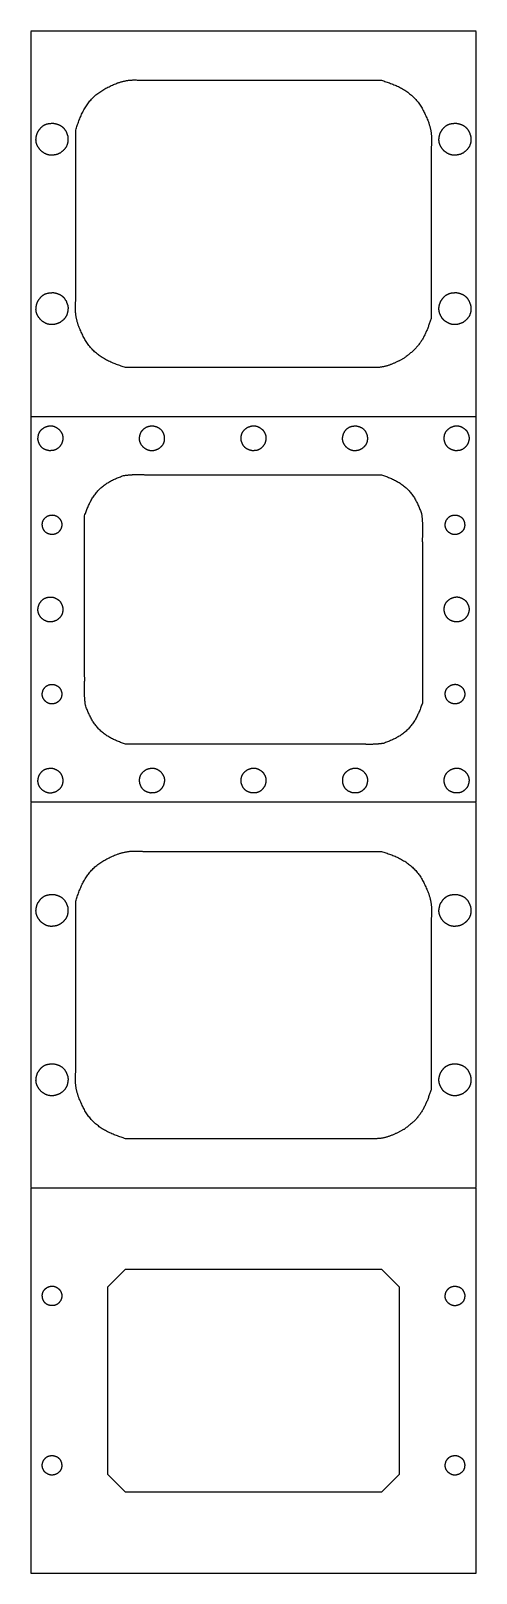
# Model space of a CAD drawing. Extents: x 0 to 125, y 0 to 433.
import ezdxf

# ---------------------------------------------------------------- set-up
doc = ezdxf.new("R2010")
doc.units = 0
doc.layers.add('Layer_1', color=7, linetype='CONTINUOUS')

msp = doc.modelspace()

# ---------------------------------------------------------------- linework, layer by layer
at = {"layer": 'Layer_1', "color": 7}
for p, q in [((0.141111, 432.705573), (125.141109, 432.705573)), ((0.141111, 432.564462), (0.141111, 324.564458)), ((125.141109, 324.564458), (125.141109, 432.564462)), ((7.481711, 398.034661), (7.481711, 398.034661)), ((120.581711, 398.034661), (120.581711, 398.034661)), ((10.591111, 354.814475), (10.591111, 354.814475)), ((115.55051, 352.16946), (115.55051, 352.16946)), ((104.906411, 340.898775), (104.906411, 340.898775)), ((125.141109, 324.423347), (0.141111, 324.423347)), ((0.141111, 324.423347), (0.141111, 216.423343)), ((125.141109, 216.423343), (125.141109, 324.423347)), ((31.309508, 320.480547), (31.309508, 320.480547)), ((65.472671, 320.480547), (65.472671, 320.480547)), ((122.47271, 320.480547), (122.47271, 320.480547)), ((2.141107, 318.423348), (2.141107, 318.423348)), ((92.222709, 315.094647), (92.222709, 315.094647)), ((5.241318, 296.788745), (5.241318, 296.788745)), ((15.239718, 296.725147), (15.239718, 296.725147)), ((116.966311, 292.556947), (116.966311, 292.556947)), ((6.722703, 273.752046), (6.722703, 273.752046)), ((122.47271, 272.480578), (122.47271, 272.480578)), ((6.940917, 249.288742), (6.940917, 249.288742)), ((121.415909, 248.28976), (121.415909, 248.28976)), ((6.722703, 225.752057), (6.722703, 225.752057)), ((33.059511, 225.752057), (33.059511, 225.752057)), ((65.472671, 224.480646), (65.472671, 224.480646)), ((0.141111, 216.423343), (125.141109, 216.423343)), ((0.141111, 216.282232), (0.141111, 108.282228)), ((93.97271, 220.366157), (93.97271, 220.366157)), ((122.47271, 220.366157), (122.47271, 220.366157)), ((125.141109, 108.282228), (125.141109, 216.282232)), ((7.481711, 181.75243), (7.481711, 181.75243)), ((120.581711, 181.75243), (120.581711, 181.75243)), ((10.591111, 138.532245), (10.591111, 138.532245)), ((115.55051, 135.88723), (115.55051, 135.88723)), ((104.906411, 124.616544), (104.906411, 124.616544)), ((125.141109, 108.141117), (0.141111, 108.141117)), ((0.141111, 108.141117), (0.141111, 0.141112)), ((125.141109, 0.141112), (125.141109, 108.141117)), ((21.73971, 80.442916), (26.739712, 85.442915)), ((26.739712, 85.442915), (98.542509, 85.442915)), ((98.542509, 85.442915), (103.54251, 80.442916)), ((8.315909, 79.507516), (8.315909, 79.507516)), ((21.73971, 27.839304), (21.73971, 80.442916)), ((103.54251, 80.442916), (103.54251, 27.839304)), ((121.94111, 77.891116), (121.94111, 77.891116)), ((120.040911, 33.006511), (120.040911, 33.006511)), ((3.866312, 28.774702), (3.866312, 28.774702)), ((26.739712, 22.839314), (21.73971, 27.839304)), ((103.54251, 27.839304), (98.542509, 22.839314)), ((98.542509, 22.839314), (26.739712, 22.839314)), ((0.141111, 0.141112), (125.141109, 0.141112))]:
    msp.add_line(p, q, dxfattribs=at)
for points, knots in [([(12.739711, 404.866262), (12.811306, 405.081148), (12.954495, 405.510916), (13.172207, 406.154592), (13.395604, 406.795811), (13.627547, 407.433492), (13.870932, 408.066408), (14.128852, 408.693784), (14.404076, 409.314007), (14.699013, 409.925309), (15.015911, 410.525533), (15.356926, 411.112421), (15.721819, 411.68481), (16.110383, 412.241557), (16.522317, 412.781364), (16.957697, 413.302606), (17.415288, 413.802226), (17.894706, 414.278577), (18.395603, 414.729645), (18.918588, 415.153979), (19.463247, 415.54917), (20.025729, 415.917627), (20.604344, 416.263068), (21.196196, 416.588143), (21.798683, 416.896023), (22.409721, 417.190319), (23.027301, 417.474635), (23.649689, 417.752422), (24.06568, 417.935193), (24.273679, 418.02658)], [0, 0, 0, 0, 0.679497, 1.358981, 2.038479, 2.716516, 3.394554, 4.072638, 4.751272, 5.429891, 6.108447, 6.786992, 7.465624, 8.14428, 8.823187, 9.50208, 10.181057, 10.854966, 11.528805, 12.202401, 12.874433, 13.546682, 14.218997, 14.895588, 15.572067, 16.248541, 16.930101, 17.611644, 18.293215, 18.293215, 18.293215, 18.293215]), ([(24.273679, 418.02658), (24.401319, 418.065164), (24.656595, 418.142329), (25.040014, 418.256402), (25.423676, 418.366903), (25.808019, 418.472172), (26.193443, 418.57046), (26.58013, 418.65995), (26.968227, 418.738891), (27.357693, 418.80551), (27.750749, 418.858292), (28.147114, 418.895109), (28.546033, 418.918003), (28.946354, 418.929132), (29.347665, 418.930709), (29.749767, 418.924853), (30.152125, 418.913804), (30.554776, 418.899817), (30.957785, 418.885051), (31.360582, 418.871711), (31.763226, 418.861983), (32.16568, 418.855448), (32.567827, 418.851766), (32.96964, 418.850427), (33.371106, 418.85117), (33.772405, 418.853675), (34.17354, 418.857204), (34.574511, 418.861582), (34.841823, 418.86476), (34.975478, 418.86635)], [0, 0, 0, 0, 0.400032, 0.800053, 1.200075, 1.597784, 1.995501, 2.393273, 2.788388, 3.183467, 3.578423, 3.977834, 4.37737, 4.776948, 5.179116, 5.581225, 5.983335, 6.386624, 6.789903, 7.193174, 7.595668, 7.998174, 8.400683, 8.802152, 9.203615, 9.605077, 10.006071, 10.407066, 10.808061, 10.808061, 10.808061, 10.808061]), ([(34.975478, 418.866262), (35.760256, 418.866262), (37.329813, 418.866262), (39.684147, 418.866262), (42.038482, 418.866262), (44.392816, 418.866262), (46.747151, 418.866262), (49.101485, 418.866262), (51.45582, 418.866262), (53.810154, 418.866262), (56.164488, 418.866262), (58.518823, 418.866262), (60.873157, 418.866262), (63.227492, 418.866262), (65.581826, 418.866262), (67.936161, 418.866262), (70.290495, 418.866262), (72.64483, 418.866262), (74.999164, 418.866262), (77.353499, 418.866262), (79.707833, 418.866262), (82.062168, 418.866262), (84.416502, 418.866262), (86.770837, 418.866262), (89.125171, 418.866262), (91.479505, 418.866262), (93.83384, 418.866262), (96.188174, 418.866262), (97.757731, 418.866262), (98.542509, 418.866262)], [0, 0, 0, 0, 2.354334, 4.708669, 7.063003, 9.417338, 11.771672, 14.126007, 16.480341, 18.834676, 21.18901, 23.543345, 25.897679, 28.252014, 30.606348, 32.960683, 35.315017, 37.669351, 40.023686, 42.37802, 44.732355, 47.086689, 49.441024, 51.795358, 54.149693, 56.504027, 58.858362, 61.212696, 63.567031, 63.567031, 63.567031, 63.567031]), ([(98.542509, 418.866262), (98.757395, 418.794667), (99.187163, 418.651477), (99.830839, 418.433765), (100.472059, 418.21037), (101.109738, 417.978425), (101.742656, 417.735041), (102.370031, 417.477121), (102.990254, 417.2019), (103.601556, 416.906963), (104.201781, 416.590066), (104.788667, 416.249047), (105.361057, 415.884155), (105.917804, 415.495591), (106.45761, 415.083655), (106.978853, 414.648276), (107.478473, 414.190685), (107.954824, 413.711268), (108.405892, 413.210371), (108.830227, 412.687385), (109.225417, 412.142726), (109.593875, 411.580243), (109.939314, 411.001627), (110.26439, 410.409776), (110.57227, 409.807289), (110.866566, 409.19625), (111.150882, 408.57867), (111.428671, 407.956282), (111.611441, 407.540291), (111.702827, 407.332291)], [0, 0, 0, 0, 0.679499, 1.358982, 2.038479, 2.716517, 3.394554, 4.072637, 4.751271, 5.42989, 6.108445, 6.786991, 7.465623, 8.14428, 8.823188, 9.50208, 10.181057, 10.854966, 11.528805, 12.202401, 12.874434, 13.546683, 14.218999, 14.89559, 15.572069, 16.248543, 16.930103, 17.611648, 18.293218, 18.293218, 18.293218, 18.293218]), ([(1.973673, 404.119279), (2.00938, 404.179314), (2.080794, 404.29938), (2.189042, 404.47881), (2.299275, 404.656457), (2.412555, 404.831607), (2.529978, 405.003442), (2.652707, 405.17121), (2.781679, 405.333892), (2.917598, 405.490431), (3.061814, 405.640367), (3.214963, 405.782262), (3.376414, 405.915813), (3.545265, 406.040601), (3.720888, 406.156391), (3.90281, 406.262809), (4.089816, 406.359144), (4.281346, 406.445175), (4.476889, 406.520467), (4.67565, 406.58445), (4.87706, 406.636721), (5.080175, 406.678531), (5.285241, 406.711279), (5.491678, 406.736098), (5.69906, 406.754303), (5.907301, 406.767271), (6.116225, 406.776372), (6.325729, 406.782858), (6.46542, 406.786316), (6.535268, 406.788046)], [0, 0, 0, 0, 0.209553, 0.419098, 0.628651, 0.836735, 1.044819, 1.252936, 1.460203, 1.667452, 1.874638, 2.084, 2.29344, 2.502904, 2.713572, 2.924216, 3.134883, 3.344356, 3.553804, 3.763176, 3.970425, 4.177736, 4.385064, 4.593238, 4.801378, 5.009517, 5.219122, 5.428718, 5.638324, 5.638324, 5.638324, 5.638324]), ([(6.535268, 406.788034), (6.603398, 406.772627), (6.739657, 406.741813), (6.943755, 406.694312), (7.146771, 406.644371), (7.348354, 406.590763), (7.548063, 406.532189), (7.745544, 406.467311), (7.94012, 406.394927), (8.130999, 406.314037), (8.318164, 406.223217), (8.500439, 406.121412), (8.677346, 406.009138), (8.848207, 405.887117), (9.012603, 405.755876), (9.170033, 405.615748), (9.319445, 405.46767), (9.460453, 405.312103), (9.592489, 405.149401), (9.714764, 404.980143), (9.826715, 404.804746), (9.929246, 404.624493), (10.02376, 404.439585), (10.111159, 404.250922), (10.192558, 404.059317), (10.269245, 403.865278), (10.342453, 403.66939), (10.413364, 403.472145), (10.459814, 403.340358), (10.48304, 403.274464)], [0, 0, 0, 0, 0.209553, 0.419098, 0.628651, 0.836733, 1.044815, 1.252932, 1.460198, 1.667446, 1.874631, 2.083993, 2.293431, 2.502894, 2.713562, 2.924205, 3.13487, 3.344341, 3.553789, 3.763158, 3.970406, 4.177716, 4.385044, 4.593217, 4.801357, 5.009494, 5.219098, 5.428694, 5.638298, 5.638298, 5.638298, 5.638298]), ([(111.702827, 407.332291), (111.741411, 407.204652), (111.818576, 406.949376), (111.932648, 406.565958), (112.043147, 406.182296), (112.148419, 405.797954), (112.246706, 405.41253), (112.336198, 405.025842), (112.415137, 404.637745), (112.481757, 404.248279), (112.534539, 403.855223), (112.571356, 403.458859), (112.594249, 403.059939), (112.605388, 402.65962), (112.60694, 402.258309), (112.601097, 401.856206), (112.590055, 401.453849), (112.576065, 401.051198), (112.561299, 400.648189), (112.547958, 400.245392), (112.53823, 399.842747), (112.531695, 399.440294), (112.528013, 399.038147), (112.526674, 398.636334), (112.527417, 398.234868), (112.529922, 397.833569), (112.533451, 397.432433), (112.537829, 397.031462), (112.541007, 396.764151), (112.542597, 396.630495)], [0, 0, 0, 0, 0.400032, 0.800052, 1.200071, 1.597783, 1.9955, 2.39327, 2.788387, 3.183466, 3.57842, 3.977833, 4.377368, 4.776946, 5.179114, 5.581222, 5.983332, 6.386621, 6.7899, 7.193171, 7.595665, 7.998171, 8.40068, 8.802147, 9.203611, 9.605074, 10.006068, 10.407063, 10.808058, 10.808058, 10.808058, 10.808058]), ([(115.073673, 404.119279), (115.10938, 404.179314), (115.180793, 404.299381), (115.289042, 404.47881), (115.399275, 404.656457), (115.512557, 404.831607), (115.62998, 405.003442), (115.752709, 405.171209), (115.88168, 405.333893), (116.017597, 405.490431), (116.161814, 405.640367), (116.314964, 405.782261), (116.476415, 405.915813), (116.645267, 406.040601), (116.82089, 406.156391), (117.002811, 406.262809), (117.189815, 406.359148), (117.381347, 406.445176), (117.576888, 406.52047), (117.77565, 406.584453), (117.977059, 406.636723), (118.180176, 406.678532), (118.385243, 406.711278), (118.59168, 406.736101), (118.799062, 406.754306), (119.007303, 406.767274), (119.216226, 406.776375), (119.42573, 406.782861), (119.56542, 406.786319), (119.635267, 406.788048)], [0, 0, 0, 0, 0.209553, 0.419098, 0.628651, 0.836736, 1.044821, 1.252938, 1.460203, 1.667452, 1.874637, 2.084001, 2.293441, 2.502906, 2.713573, 2.924217, 3.134884, 3.344357, 3.553805, 3.763177, 3.970425, 4.177737, 4.385067, 4.593241, 4.801381, 5.00952, 5.219124, 5.42872, 5.638324, 5.638324, 5.638324, 5.638324]), ([(119.635267, 406.788037), (119.703398, 406.77263), (119.839656, 406.741816), (120.043753, 406.694314), (120.246769, 406.644374), (120.448352, 406.590764), (120.648062, 406.532189), (120.845544, 406.467311), (121.04012, 406.394927), (121.230999, 406.314038), (121.418164, 406.223216), (121.600441, 406.121414), (121.777348, 406.009139), (121.948209, 405.887118), (122.112604, 405.755875), (122.270033, 405.615748), (122.419447, 405.46767), (122.560456, 405.312103), (122.692491, 405.149401), (122.814766, 404.980143), (122.926717, 404.804746), (123.029248, 404.624493), (123.123763, 404.439585), (123.211159, 404.250922), (123.292558, 404.059318), (123.369245, 403.865278), (123.442452, 403.66939), (123.513364, 403.472145), (123.559814, 403.340358), (123.58304, 403.274464)], [0, 0, 0, 0, 0.209553, 0.419097, 0.628648, 0.836732, 1.044816, 1.252933, 1.460198, 1.667447, 1.874632, 2.083994, 2.293434, 2.502897, 2.713564, 2.924206, 3.134873, 3.344344, 3.553792, 3.763162, 3.970409, 4.17772, 4.385047, 4.593219, 4.801357, 5.009496, 5.2191, 5.428696, 5.6383, 5.6383, 5.6383, 5.6383]), ([(2.971464, 399.076199), (2.928731, 399.128641), (2.843265, 399.233523), (2.716021, 399.391623), (2.590969, 399.550909), (2.469081, 399.712092), (2.351421, 399.875872), (2.239017, 400.04303), (2.133056, 400.214075), (2.034693, 400.389303), (1.944767, 400.569739), (1.864732, 400.755505), (1.794659, 400.945973), (1.734646, 401.14025), (1.684719, 401.337729), (1.645055, 401.537888), (1.615904, 401.739478), (1.597306, 401.941949), (1.58948, 402.14473), (1.592688, 402.346976), (1.607076, 402.548081), (1.631304, 402.747597), (1.664168, 402.94614), (1.704486, 403.143545), (1.750969, 403.339829), (1.802365, 403.535322), (1.857418, 403.730267), (1.914958, 403.924951), (1.954105, 404.054502), (1.973679, 404.119279)], [0, 0, 0, 0, 0.202945, 0.405882, 0.608826, 0.810452, 1.012079, 1.213737, 1.414644, 1.615536, 1.816371, 2.019171, 2.22204, 2.424931, 2.628897, 2.832842, 3.036808, 3.239682, 3.442533, 3.645314, 3.846181, 4.047105, 4.248045, 4.449751, 4.651428, 4.853106, 5.056115, 5.259116, 5.462125, 5.462125, 5.462125, 5.462125]), ([(10.48304, 403.274464), (10.489438, 403.204907), (10.502233, 403.065795), (10.520126, 402.857008), (10.535366, 402.648496), (10.546667, 402.440214), (10.552676, 402.232178), (10.551981, 402.024314), (10.543256, 401.816893), (10.52531, 401.61036), (10.496765, 401.404292), (10.456266, 401.199479), (10.404152, 400.996537), (10.340901, 400.796333), (10.266882, 400.599428), (10.182259, 400.406404), (10.087596, 400.218546), (9.983215, 400.036367), (9.869277, 399.860517), (9.746089, 399.691922), (9.613871, 399.531248), (9.474126, 399.378031), (9.327476, 399.230999), (9.175057, 399.089576), (9.017987, 398.952948), (8.857145, 398.820049), (8.69347, 398.689887), (8.527796, 398.561489), (8.416816, 398.476585), (8.361324, 398.434132)], [0, 0, 0, 0, 0.209552, 0.419096, 0.628649, 0.836731, 1.044813, 1.25293, 1.460197, 1.667445, 1.87463, 2.083991, 2.29343, 2.502892, 2.71356, 2.924201, 3.134868, 3.344339, 3.553787, 3.763157, 3.970405, 4.177717, 4.385046, 4.593219, 4.801357, 5.009496, 5.2191, 5.428696, 5.6383, 5.6383, 5.6383, 5.6383]), ([(12.739711, 360.498417), (12.739711, 361.046168), (12.739711, 362.14167), (12.739711, 363.784924), (12.739711, 365.428178), (12.739711, 367.071432), (12.739711, 368.714685), (12.739711, 370.357938), (12.739711, 372.001191), (12.739711, 373.644444), (12.739711, 375.287697), (12.739711, 376.93095), (12.739711, 378.574204), (12.739711, 380.217458), (12.739711, 381.860711), (12.739711, 383.503964), (12.739711, 385.147218), (12.739711, 386.790472), (12.739711, 388.433726), (12.739711, 390.076979), (12.739711, 391.720233), (12.739711, 393.363487), (12.739711, 395.006741), (12.739711, 396.649994), (12.739711, 398.293247), (12.739711, 399.936501), (12.739711, 401.579755), (12.739711, 403.223009), (12.739711, 404.318511), (12.739711, 404.866262)], [0, 0, 0, 0, 1.643253, 3.286507, 4.929762, 6.573015, 8.216268, 9.859521, 11.502774, 13.146027, 14.78928, 16.432534, 18.075788, 19.719042, 21.362295, 23.005548, 24.648801, 26.292056, 27.935309, 29.578562, 31.221816, 32.865071, 34.508324, 36.151577, 37.79483, 39.438083, 41.081338, 42.724592, 44.367845, 44.367845, 44.367845, 44.367845]), ([(116.071464, 399.076199), (116.028731, 399.128641), (115.943267, 399.233523), (115.816024, 399.391623), (115.690971, 399.550909), (115.569084, 399.712094), (115.451423, 399.875874), (115.339019, 400.043033), (115.233057, 400.214077), (115.134692, 400.389305), (115.044767, 400.569742), (114.964733, 400.755508), (114.89466, 400.945976), (114.834648, 401.140253), (114.784721, 401.337731), (114.745057, 401.537889), (114.715907, 401.739478), (114.697308, 401.941949), (114.689483, 402.14473), (114.692686, 402.346977), (114.707097, 402.54808), (114.731312, 402.747596), (114.764169, 402.94614), (114.804491, 403.143545), (114.850974, 403.339829), (114.902367, 403.535322), (114.95742, 403.730267), (115.01496, 403.924951), (115.054107, 404.054502), (115.073681, 404.119279)], [0, 0, 0, 0, 0.202944, 0.405881, 0.608825, 0.810452, 1.01208, 1.213737, 1.414645, 1.615537, 1.816373, 2.019173, 2.222041, 2.424932, 2.628897, 2.832841, 3.036806, 3.23968, 3.442531, 3.645312, 3.84618, 4.047104, 4.248043, 4.449749, 4.651426, 4.853104, 5.056112, 5.259113, 5.462122, 5.462122, 5.462122, 5.462122]), ([(123.58304, 403.274464), (123.589437, 403.204907), (123.602233, 403.065795), (123.620126, 402.857008), (123.635366, 402.648496), (123.646666, 402.440213), (123.652675, 402.232178), (123.651981, 402.024313), (123.643256, 401.816893), (123.62531, 401.61036), (123.596764, 401.404292), (123.556266, 401.199479), (123.504151, 400.996537), (123.440901, 400.796332), (123.36688, 400.599427), (123.282256, 400.406402), (123.187592, 400.218544), (123.083214, 400.036364), (122.969276, 399.860514), (122.846089, 399.691919), (122.71387, 399.531245), (122.574125, 399.378029), (122.427476, 399.230996), (122.275057, 399.089573), (122.117986, 398.952946), (121.957142, 398.820051), (121.793469, 398.689887), (121.627796, 398.561489), (121.516815, 398.476585), (121.461324, 398.434132)], [0, 0, 0, 0, 0.209552, 0.419096, 0.628649, 0.836732, 1.044814, 1.25293, 1.460197, 1.667445, 1.87463, 2.083991, 2.29343, 2.502892, 2.713561, 2.924204, 3.134872, 3.344342, 3.553789, 3.763159, 3.970407, 4.17772, 4.385048, 4.593221, 4.801359, 5.009498, 5.219101, 5.428697, 5.6383, 5.6383, 5.6383, 5.6383]), ([(7.481711, 398.034661), (7.422874, 398.02251), (7.305202, 397.99821), (7.128501, 397.962697), (6.951713, 397.929119), (6.774693, 397.898404), (6.597327, 397.871534), (6.419437, 397.849481), (6.241061, 397.833249), (6.062358, 397.823749), (5.883032, 397.821919), (5.703441, 397.828815), (5.52399, 397.844254), (5.34521, 397.868112), (5.167498, 397.900255), (4.991235, 397.940635), (4.817291, 397.989086), (4.64604, 398.045496), (4.477911, 398.109842), (4.31345, 398.182081), (4.153104, 398.262179), (3.996749, 398.349036), (3.843679, 398.441925), (3.69363, 398.539931), (3.546198, 398.642125), (3.40079, 398.747691), (3.256861, 398.855774), (3.113863, 398.965598), (3.018931, 399.039328), (2.971464, 399.076194)], [0, 0, 0, 0, 0.180235, 0.360465, 0.540699, 0.720064, 0.89943, 1.078816, 1.257741, 1.436657, 1.615538, 1.795555, 1.975613, 2.155684, 2.336453, 2.517207, 2.697976, 2.877955, 3.057919, 3.237835, 3.416616, 3.595436, 3.774268, 3.953651, 4.133014, 4.312376, 4.49268, 4.672979, 4.853283, 4.853283, 4.853283, 4.853283]), ([(8.361347, 398.434132), (8.350933, 398.42827), (8.330104, 398.416546), (8.298847, 398.398985), (8.267553, 398.381491), (8.236206, 398.364097), (8.204789, 398.346835), (8.173285, 398.329735), (8.141669, 398.312843), (8.109935, 398.296173), (8.078061, 398.279766), (8.046028, 398.263663), (8.013841, 398.247859), (7.981504, 398.232362), (7.949021, 398.217169), (7.916387, 398.202302), (7.883612, 398.187754), (7.850702, 398.173523), (7.817651, 398.159626), (7.784467, 398.146062), (7.751154, 398.132829), (7.717721, 398.11991), (7.684193, 398.107238), (7.650576, 398.094794), (7.61689, 398.082538), (7.583142, 398.070447), (7.549357, 398.05845), (7.515542, 398.046534), (7.492988, 398.038618), (7.481711, 398.034661)], [0, 0, 0, 0, 0.035851, 0.071705, 0.107559, 0.143406, 0.179253, 0.215099, 0.250944, 0.286789, 0.322634, 0.35849, 0.394347, 0.430203, 0.466066, 0.501925, 0.537785, 0.573639, 0.609491, 0.645342, 0.681185, 0.717025, 0.752867, 0.788715, 0.824562, 0.860406, 0.896261, 0.932115, 0.967968, 0.967968, 0.967968, 0.967968]), ([(120.581711, 398.034661), (120.522874, 398.022511), (120.405202, 397.99821), (120.2285, 397.962699), (120.051713, 397.929118), (119.874693, 397.898406), (119.697328, 397.871535), (119.519438, 397.849484), (119.341062, 397.833251), (119.162358, 397.82375), (118.983032, 397.821922), (118.803441, 397.828818), (118.623989, 397.844256), (118.44521, 397.868115), (118.267497, 397.900257), (118.091235, 397.940637), (117.917291, 397.989088), (117.74604, 398.045499), (117.577911, 398.109845), (117.41345, 398.182087), (117.253103, 398.262184), (117.096749, 398.349041), (116.943677, 398.441928), (116.79363, 398.539936), (116.646198, 398.64213), (116.500789, 398.747693), (116.35686, 398.855777), (116.213863, 398.965601), (116.118931, 399.039331), (116.071464, 399.076196)], [0, 0, 0, 0, 0.180235, 0.360465, 0.540699, 0.720064, 0.899429, 1.078812, 1.25774, 1.436657, 1.615538, 1.795554, 1.975613, 2.155684, 2.336452, 2.517207, 2.697976, 2.877954, 3.057918, 3.237836, 3.416617, 3.595436, 3.774267, 3.953651, 4.133014, 4.312375, 4.492679, 4.672978, 4.853282, 4.853282, 4.853282, 4.853282]), ([(121.461347, 398.434132), (121.450933, 398.42827), (121.430105, 398.416546), (121.398847, 398.398985), (121.367553, 398.381491), (121.336206, 398.364097), (121.30479, 398.346834), (121.273285, 398.329736), (121.24167, 398.312842), (121.209936, 398.296173), (121.178061, 398.279767), (121.146028, 398.263663), (121.113842, 398.247858), (121.081503, 398.232363), (121.049021, 398.217169), (121.016387, 398.202302), (120.983612, 398.187754), (120.950701, 398.173523), (120.917651, 398.159626), (120.884467, 398.146062), (120.851154, 398.132829), (120.817721, 398.11991), (120.784192, 398.107238), (120.750576, 398.094794), (120.716889, 398.082538), (120.683141, 398.070447), (120.649357, 398.05845), (120.615541, 398.046534), (120.592987, 398.038618), (120.581711, 398.034661)], [0, 0, 0, 0, 0.03585, 0.071704, 0.107559, 0.143406, 0.179252, 0.215099, 0.250942, 0.286788, 0.322634, 0.35849, 0.394346, 0.430203, 0.466066, 0.501925, 0.537785, 0.573639, 0.609491, 0.645342, 0.681185, 0.717025, 0.752867, 0.788715, 0.824562, 0.860406, 0.896261, 0.932115, 0.967968, 0.967968, 0.967968, 0.967968]), ([(112.542509, 396.630495), (112.542509, 396.082744), (112.542509, 394.987242), (112.542509, 393.343989), (112.542509, 391.700736), (112.542509, 390.057483), (112.542509, 388.414229), (112.542509, 386.770975), (112.542509, 385.127721), (112.542509, 383.484468), (112.542509, 381.841215), (112.542509, 380.197962), (112.542509, 378.554708), (112.542509, 376.911454), (112.542509, 375.2682), (112.542509, 373.624946), (112.542509, 371.981692), (112.542509, 370.338439), (112.542509, 368.695186), (112.542509, 367.051933), (112.542509, 365.408679), (112.542509, 363.765425), (112.542509, 362.122171), (112.542509, 360.478918), (112.542509, 358.835665), (112.542509, 357.192412), (112.542509, 355.549158), (112.542509, 353.905904), (112.542509, 352.810401), (112.542509, 352.26265)], [0, 0, 0, 0, 1.643253, 3.286506, 4.929759, 6.573012, 8.216266, 9.859521, 11.502774, 13.146027, 14.78928, 16.432534, 18.075788, 19.719042, 21.362295, 23.005548, 24.648803, 26.292056, 27.935309, 29.578562, 31.221816, 32.865071, 34.508324, 36.151577, 37.79483, 39.438083, 41.081337, 42.724591, 44.367845, 44.367845, 44.367845, 44.367845]), ([(1.973676, 356.619284), (2.009383, 356.679319), (2.080797, 356.799388), (2.189045, 356.97882), (2.299278, 357.15647), (2.412558, 357.331622), (2.529981, 357.50346), (2.652709, 357.671231), (2.781682, 357.833917), (2.917599, 357.990461), (3.061814, 358.140403), (3.214963, 358.282301), (3.376411, 358.415858), (3.545259, 358.540654), (3.720881, 358.65645), (3.9028, 358.762876), (4.089805, 358.859219), (4.281333, 358.945259), (4.476875, 359.020557), (4.675636, 359.084545), (4.877046, 359.136821), (5.080163, 359.178635), (5.285231, 359.211386), (5.491671, 359.236207), (5.699055, 359.254413), (5.907297, 359.267384), (6.116223, 359.276484), (6.32573, 359.28297), (6.465422, 359.286428), (6.53527, 359.288158)], [0, 0, 0, 0, 0.209556, 0.419103, 0.628658, 0.836744, 1.04483, 1.25295, 1.46022, 1.667472, 1.87466, 2.084025, 2.293467, 2.502933, 2.713604, 2.924249, 3.134919, 3.344393, 3.553843, 3.763216, 3.970466, 4.17778, 4.385112, 4.593287, 4.801429, 5.009571, 5.219177, 5.428775, 5.638383, 5.638383, 5.638383, 5.638383]), ([(6.53527, 359.288146), (6.603401, 359.272737), (6.739659, 359.24192), (6.943758, 359.194415), (7.146774, 359.144473), (7.348356, 359.090856), (7.548066, 359.032278), (7.745548, 358.967398), (7.940124, 358.895008), (8.131003, 358.814113), (8.318167, 358.723286), (8.500442, 358.621478), (8.677347, 358.509197), (8.848206, 358.387171), (9.0126, 358.255922), (9.170027, 358.11579), (9.319437, 357.967705), (9.460444, 357.812133), (9.592478, 357.649426), (9.714752, 357.480165), (9.826701, 357.304764), (9.929233, 357.124509), (10.023749, 356.939599), (10.111148, 356.750934), (10.192548, 356.559328), (10.269236, 356.365287), (10.342445, 356.169398), (10.413361, 355.972154), (10.459811, 355.840366), (10.483037, 355.774471)], [0, 0, 0, 0, 0.209554, 0.4191, 0.628653, 0.836737, 1.044821, 1.252938, 1.460207, 1.667458, 1.874644, 2.084007, 2.293448, 2.502914, 2.713583, 2.924227, 3.134895, 3.34437, 3.55382, 3.763192, 3.970441, 4.177754, 4.385085, 4.593259, 4.801399, 5.009541, 5.219145, 5.428741, 5.638347, 5.638347, 5.638347, 5.638347]), ([(13.579393, 349.796626), (13.54081, 349.924266), (13.463644, 350.179542), (13.34957, 350.562959), (13.23907, 350.946621), (13.133802, 351.330963), (13.035514, 351.716387), (12.946023, 352.103074), (12.867083, 352.491171), (12.800464, 352.880636), (12.747681, 353.273692), (12.710865, 353.670055), (12.687972, 354.068975), (12.676833, 354.469295), (12.675281, 354.870605), (12.681123, 355.272707), (12.692165, 355.675064), (12.706155, 356.077714), (12.720922, 356.480723), (12.734263, 356.88352), (12.74399, 357.286165), (12.750526, 357.688618), (12.754208, 358.090766), (12.755546, 358.492579), (12.754804, 358.894044), (12.752298, 359.295344), (12.74877, 359.696479), (12.744392, 360.09745), (12.741213, 360.364761), (12.739624, 360.498417)], [0, 0, 0, 0, 0.400032, 0.800052, 1.200072, 1.597782, 1.995499, 2.39327, 2.788385, 3.183463, 3.578418, 3.97783, 4.377366, 4.776943, 5.17911, 5.581217, 5.983327, 6.386616, 6.789895, 7.193166, 7.59566, 7.998165, 8.400675, 8.802143, 9.203606, 9.605068, 10.006063, 10.407057, 10.808053, 10.808053, 10.808053, 10.808053]), ([(115.147302, 356.780689), (115.183971, 356.837539), (115.257309, 356.951235), (115.368347, 357.121113), (115.481195, 357.289272), (115.596821, 357.45501), (115.716225, 357.617529), (115.840468, 357.776093), (115.970397, 357.929731), (116.106653, 358.077435), (116.250471, 358.218723), (116.402413, 358.352252), (116.561906, 358.477759), (116.728132, 358.594873), (116.900516, 358.70339), (117.078623, 358.802971), (117.261341, 358.892991), (117.448157, 358.97325), (117.638597, 359.043361), (117.831935, 359.102824), (118.02765, 359.151274), (118.224889, 359.189898), (118.423874, 359.22), (118.624082, 359.242654), (118.825128, 359.2591), (119.026939, 359.270631), (119.229361, 359.278503), (119.432302, 359.283939), (119.567613, 359.286742), (119.63527, 359.288143)], [0, 0, 0, 0, 0.202949, 0.40589, 0.608838, 0.81047, 1.012102, 1.213764, 1.414677, 1.615574, 1.816414, 2.019218, 2.222091, 2.424986, 2.628957, 2.832905, 3.036875, 3.239751, 3.442606, 3.645392, 3.846263, 4.04719, 4.248135, 4.449846, 4.651528, 4.853211, 5.056223, 5.259229, 5.462244, 5.462244, 5.462244, 5.462244]), ([(119.63527, 359.288146), (119.703401, 359.272738), (119.83966, 359.241922), (120.04376, 359.194417), (120.246776, 359.144472), (120.448359, 359.090859), (120.648068, 359.03228), (120.845549, 358.967398), (121.040125, 358.895008), (121.231003, 358.814115), (121.418166, 358.723289), (121.600441, 358.621481), (121.777346, 358.509199), (121.948206, 358.387174), (122.112599, 358.255925), (122.270027, 358.115791), (122.419438, 357.967706), (122.560445, 357.812133), (122.692478, 357.649427), (122.814751, 357.480165), (122.926703, 357.304764), (123.029234, 357.124509), (123.123748, 356.939598), (123.211148, 356.750934), (123.292548, 356.559328), (123.369235, 356.365287), (123.442447, 356.169398), (123.513361, 355.972154), (123.559811, 355.840366), (123.583037, 355.774471)], [0, 0, 0, 0, 0.209554, 0.419101, 0.628656, 0.836739, 1.044823, 1.252941, 1.460208, 1.667457, 1.874644, 2.084006, 2.293448, 2.502913, 2.713582, 2.924227, 3.134898, 3.344371, 3.55382, 3.763194, 3.970444, 4.177757, 4.385086, 4.59326, 4.801401, 5.009543, 5.219147, 5.428743, 5.638349, 5.638349, 5.638349, 5.638349]), ([(3.102229, 351.456327), (3.056167, 351.508838), (2.964045, 351.613857), (2.826848, 351.772252), (2.691961, 351.931983), (2.560389, 352.09384), (2.433253, 352.258613), (2.311623, 352.427175), (2.196756, 352.600104), (2.089879, 352.77774), (1.991847, 352.961229), (1.904224, 353.150729), (1.827099, 353.345544), (1.760594, 353.544689), (1.704743, 353.747495), (1.659747, 353.953395), (1.625913, 354.161014), (1.603273, 354.369751), (1.592093, 354.578987), (1.592662, 354.787789), (1.605183, 354.995492), (1.628185, 355.201585), (1.660406, 355.406732), (1.700593, 355.610734), (1.747362, 355.813588), (1.799375, 356.015642), (1.855286, 356.217148), (1.913852, 356.418403), (1.953734, 356.552322), (1.973676, 356.619284)], [0, 0, 0, 0, 0.209551, 0.419094, 0.628645, 0.836725, 1.044806, 1.252919, 1.460185, 1.667432, 1.874615, 2.083976, 2.293414, 2.502874, 2.713541, 2.924181, 3.134846, 3.344315, 3.553761, 3.76313, 3.970377, 4.177686, 4.385014, 4.593185, 4.801321, 5.009457, 5.219059, 5.428653, 5.638256, 5.638256, 5.638256, 5.638256]), ([(10.591111, 354.814475), (10.584487, 354.754765), (10.57124, 354.635346), (10.550405, 354.456324), (10.527709, 354.277817), (10.502212, 354.099975), (10.472962, 353.922991), (10.438964, 353.746997), (10.399283, 353.572339), (10.353095, 353.39945), (10.299415, 353.228342), (10.237378, 353.05967), (10.167232, 352.893781), (10.089297, 352.731129), (10.003823, 352.572047), (9.910953, 352.416895), (9.811126, 352.266441), (9.704563, 352.121004), (9.591418, 351.98099), (9.471898, 351.846903), (9.346176, 351.719157), (9.21526, 351.597296), (9.079621, 351.480423), (8.940049, 351.368005), (8.797302, 351.259369), (8.651978, 351.153696), (8.504712, 351.050213), (8.356081, 350.948153), (8.256628, 350.880651), (8.206901, 350.846899)], [0, 0, 0, 0, 0.18023, 0.360455, 0.540686, 0.720046, 0.899406, 1.078787, 1.25771, 1.436623, 1.6155, 1.795511, 1.975565, 2.155631, 2.336394, 2.517144, 2.697907, 2.87788, 3.057839, 3.237751, 3.416528, 3.595343, 3.774168, 3.953548, 4.132908, 4.312266, 4.492564, 4.672857, 4.853156, 4.853156, 4.853156, 4.853156]), ([(10.483037, 355.774471), (10.485397, 355.762756), (10.490116, 355.739326), (10.497145, 355.704171), (10.504108, 355.669004), (10.510968, 355.633819), (10.517675, 355.598606), (10.524193, 355.563359), (10.530494, 355.528072), (10.536547, 355.492741), (10.542305, 355.457358), (10.547722, 355.421918), (10.552802, 355.386425), (10.557544, 355.350883), (10.561946, 355.315297), (10.566005, 355.279668), (10.569709, 355.244003), (10.573064, 355.208305), (10.576078, 355.17258), (10.578699, 355.136827), (10.581049, 355.10106), (10.58296, 355.06527), (10.584674, 355.029469), (10.585999, 354.99365), (10.587351, 354.95783), (10.588382, 354.921996), (10.589468, 354.886161), (10.590364, 354.850319), (10.59093, 354.826423), (10.591213, 354.814475)], [0, 0, 0, 0, 0.035851, 0.071702, 0.107553, 0.143399, 0.179245, 0.21509, 0.250934, 0.286779, 0.322624, 0.358479, 0.394333, 0.430187, 0.466047, 0.501905, 0.537763, 0.573616, 0.609467, 0.645318, 0.68116, 0.716999, 0.752841, 0.788683, 0.82453, 0.860375, 0.896229, 0.932083, 0.967936, 0.967936, 0.967936, 0.967936]), ([(115.55051, 352.16946), (115.520774, 352.221662), (115.461304, 352.326063), (115.37293, 352.483139), (115.28637, 352.640893), (115.202461, 352.799754), (115.122101, 352.960131), (115.046162, 353.122497), (114.975602, 353.28712), (114.91135, 353.454137), (114.854205, 353.624118), (114.805253, 353.79704), (114.764498, 353.972478), (114.731946, 354.149874), (114.707592, 354.328814), (114.691531, 354.508922), (114.683858, 354.689318), (114.68459, 354.869614), (114.69382, 355.049393), (114.71171, 355.228123), (114.73834, 355.405368), (114.772618, 355.580908), (114.81365, 355.755187), (114.860486, 355.928173), (114.912114, 356.099965), (114.967569, 356.270874), (115.025881, 356.441154), (115.086134, 356.611086), (115.126914, 356.724154), (115.147304, 356.780689)], [0, 0, 0, 0, 0.180229, 0.360454, 0.540683, 0.720041, 0.899401, 1.078781, 1.257702, 1.436613, 1.615488, 1.795498, 1.975552, 2.155618, 2.336379, 2.517127, 2.69789, 2.877863, 3.057821, 3.237734, 3.416511, 3.595325, 3.77415, 3.953528, 4.132886, 4.312243, 4.49254, 4.672832, 4.853131, 4.853131, 4.853131, 4.853131]), ([(123.583037, 355.774471), (123.589435, 355.704914), (123.602231, 355.565803), (123.620126, 355.357017), (123.635366, 355.148507), (123.646667, 354.940226), (123.65268, 354.732192), (123.65201, 354.52433), (123.643301, 354.31691), (123.625346, 354.11038), (123.596811, 353.904311), (123.556315, 353.699498), (123.504202, 353.496555), (123.440948, 353.296353), (123.366931, 353.099448), (123.282309, 352.906424), (123.187649, 352.718568), (123.083269, 352.53639), (122.969332, 352.360541), (122.846142, 352.19195), (122.713924, 352.031279), (122.574178, 351.878067), (122.427526, 351.73104), (122.275104, 351.589622), (122.11803, 351.453), (121.957184, 351.320108), (121.793507, 351.189952), (121.62783, 351.06156), (121.516848, 350.976661), (121.461355, 350.93421)], [0, 0, 0, 0, 0.209551, 0.419095, 0.628646, 0.836726, 1.044808, 1.252922, 1.460186, 1.667434, 1.874618, 2.083978, 2.293417, 2.50288, 2.713546, 2.924187, 3.134851, 3.344321, 3.553766, 3.763135, 3.97038, 4.17769, 4.385016, 4.593187, 4.801326, 5.009462, 5.219065, 5.428659, 5.638261, 5.638261, 5.638261, 5.638261]), ([(8.206901, 350.846899), (8.143819, 350.822463), (8.017658, 350.773591), (7.827973, 350.701429), (7.637836, 350.631717), (7.446873, 350.565604), (7.254747, 350.504312), (7.061031, 350.449064), (6.865611, 350.401143), (6.668561, 350.361741), (6.469165, 350.331973), (6.267757, 350.313259), (6.064955, 350.30546), (5.861638, 350.308395), (5.658393, 350.321924), (5.455769, 350.346043), (5.255035, 350.380615), (5.056725, 350.425507), (4.861449, 350.480744), (4.670087, 350.546298), (4.483273, 350.622143), (4.301001, 350.706825), (4.122324, 350.799427), (3.947036, 350.898774), (3.774721, 351.003639), (3.604675, 351.11293), (3.436281, 351.225533), (3.268904, 351.340418), (3.157788, 351.417683), (3.102229, 351.456316)], [0, 0, 0, 0, 0.202948, 0.405889, 0.608836, 0.810466, 1.012096, 1.213757, 1.414668, 1.615562, 1.8164, 2.019202, 2.222074, 2.424967, 2.628937, 2.832885, 3.036853, 3.23973, 3.442588, 3.645378, 3.846249, 4.047175, 4.248117, 4.449827, 4.651507, 4.853187, 5.056199, 5.259203, 5.462215, 5.462215, 5.462215, 5.462215]), ([(112.542509, 352.26265), (112.489205, 352.097605), (112.382597, 351.767516), (112.221217, 351.272856), (112.056928, 350.779209), (111.888278, 350.287085), (111.71382, 349.797037), (111.532008, 349.309375), (111.341431, 348.824775), (111.140763, 348.343972), (110.929373, 347.869243), (110.706139, 347.401438), (110.470725, 346.941133), (110.222197, 346.487931), (109.960168, 346.042563), (109.684146, 345.605882), (109.394077, 345.17942), (109.089656, 344.764138), (108.770593, 344.361146), (108.435068, 343.96985), (108.082637, 343.591709), (107.715458, 343.225772), (107.336115, 342.871303), (106.946562, 342.526971), (106.548637, 342.191218), (106.144029, 341.862277), (105.734355, 341.538341), (105.321107, 341.21762), (105.044644, 341.005057), (104.906411, 340.898775)], [0, 0, 0, 0, 0.520318, 1.040632, 1.560952, 2.081108, 2.601264, 3.121432, 3.642393, 4.163351, 4.6843, 5.20123, 5.718177, 6.235128, 6.751625, 7.268124, 7.784662, 8.298602, 8.812514, 9.326315, 9.844525, 10.362839, 10.881187, 11.401836, 11.922431, 12.443022, 12.96612, 13.489212, 14.012318, 14.012318, 14.012318, 14.012318]), ([(116.202229, 351.45633), (116.193433, 351.464421), (116.175843, 351.480603), (116.149486, 351.504907), (116.123183, 351.529266), (116.096946, 351.553694), (116.070827, 351.578246), (116.044835, 351.602927), (116.018995, 351.627769), (115.993338, 351.6528), (115.967886, 351.678049), (115.942668, 351.703535), (115.917695, 351.729264), (115.892967, 351.755228), (115.868483, 351.781425), (115.84426, 351.807868), (115.820296, 351.834541), (115.796598, 351.861449), (115.773166, 351.888585), (115.750006, 351.91595), (115.72714, 351.943555), (115.704509, 351.971348), (115.6821, 351.999322), (115.659877, 352.027446), (115.637817, 352.055698), (115.615883, 352.084052), (115.594036, 352.112476), (115.572257, 352.140957), (115.557759, 352.159959), (115.55051, 352.16946)], [0, 0, 0, 0, 0.035852, 0.071704, 0.107556, 0.143402, 0.179249, 0.215095, 0.250933, 0.286781, 0.322628, 0.358486, 0.39434, 0.430193, 0.466051, 0.501911, 0.537773, 0.573621, 0.609475, 0.645329, 0.68117, 0.71701, 0.752851, 0.788699, 0.824542, 0.860384, 0.89624, 0.932092, 0.967945, 0.967945, 0.967945, 0.967945]), ([(121.461341, 350.93421), (121.397165, 350.90663), (121.268816, 350.85147), (121.075774, 350.769935), (120.882173, 350.691013), (120.687576, 350.615899), (120.491576, 350.545902), (120.293674, 350.482313), (120.093708, 350.426509), (119.891736, 350.379756), (119.68693, 350.343221), (119.479624, 350.318445), (119.270507, 350.305297), (119.060554, 350.303586), (118.850412, 350.313148), (118.640683, 350.33398), (118.432765, 350.36595), (118.227245, 350.408923), (118.024791, 350.462941), (117.826379, 350.528), (117.632709, 350.604096), (117.443807, 350.689657), (117.258654, 350.783696), (117.077051, 350.884954), (116.898572, 350.99212), (116.722474, 351.104022), (116.548105, 351.219468), (116.374795, 351.337358), (116.259751, 351.416672), (116.202229, 351.45633)], [0, 0, 0, 0, 0.209554, 0.4191, 0.628655, 0.836739, 1.044823, 1.252941, 1.460209, 1.667461, 1.874648, 2.084013, 2.293454, 2.50292, 2.713587, 2.924231, 3.134899, 3.344371, 3.55382, 3.763192, 3.970442, 4.177755, 4.385085, 4.593259, 4.8014, 5.009541, 5.219146, 5.428743, 5.638349, 5.638349, 5.638349, 5.638349]), ([(26.739712, 338.26265), (26.524826, 338.334246), (26.095059, 338.477436), (25.451384, 338.695152), (24.810165, 338.918551), (24.172487, 339.150497), (23.539572, 339.393884), (22.912197, 339.651805), (22.291974, 339.927029), (21.680672, 340.221968), (21.080448, 340.538866), (20.493561, 340.879883), (19.921172, 341.244775), (19.364425, 341.633338), (18.824619, 342.045274), (18.303376, 342.480653), (17.803756, 342.938244), (17.327403, 343.41766), (16.876334, 343.918556), (16.452, 344.441541), (16.056808, 344.986199), (15.688349, 345.548681), (15.34291, 346.127296), (15.017833, 346.719147), (14.709954, 347.321632), (14.415657, 347.932669), (14.131342, 348.550249), (13.853552, 349.172636), (13.670781, 349.588627), (13.579393, 349.796626)], [0, 0, 0, 0, 0.679497, 1.358981, 2.038479, 2.716515, 3.394552, 4.072634, 4.75127, 5.429889, 6.108445, 6.786991, 7.465622, 8.144278, 8.823185, 9.502078, 10.181055, 10.854964, 11.528803, 12.202399, 12.87443, 13.54668, 14.218996, 14.895586, 15.572063, 16.248535, 16.930097, 17.61164, 18.293211, 18.293211, 18.293211, 18.293211]), ([(95.196728, 338.26265), (94.351579, 338.26265), (92.661283, 338.26265), (90.125838, 338.26265), (87.590393, 338.26265), (85.054948, 338.26265), (82.519503, 338.26265), (79.984058, 338.26265), (77.448613, 338.26265), (74.913168, 338.26265), (72.377723, 338.26265), (69.842278, 338.26265), (67.306833, 338.26265), (64.771388, 338.26265), (62.235943, 338.26265), (59.700497, 338.26265), (57.165051, 338.26265), (54.629606, 338.26265), (52.094161, 338.26265), (49.558716, 338.26265), (47.023271, 338.26265), (44.487826, 338.26265), (41.952381, 338.26265), (39.416936, 338.26265), (36.881491, 338.26265), (34.346047, 338.26265), (31.810602, 338.26265), (29.275157, 338.26265), (27.58486, 338.26265), (26.739712, 338.26265)], [0, 0, 0, 0, 2.535445, 5.07089, 7.606335, 10.14178, 12.677225, 15.21267, 17.748115, 20.283559, 22.819004, 25.354449, 27.889894, 30.425339, 32.960785, 35.496231, 38.031677, 40.567122, 43.102567, 45.638012, 48.173457, 50.708901, 53.244346, 55.779791, 58.315236, 60.850681, 63.386126, 65.921571, 68.457016, 68.457016, 68.457016, 68.457016]), ([(104.906411, 340.898775), (104.79461, 340.839427), (104.571007, 340.720732), (104.235228, 340.543395), (103.898653, 340.367442), (103.560918, 340.193587), (103.221677, 340.022547), (102.880424, 339.854966), (102.536848, 339.691592), (102.190676, 339.53316), (101.842448, 339.380759), (101.491978, 339.23511), (101.139142, 339.096894), (100.783479, 338.966693), (100.424938, 338.845241), (100.063487, 338.733368), (99.699533, 338.632043), (99.333201, 338.542092), (98.964705, 338.464381), (98.593697, 338.399721), (98.220506, 338.349091), (97.845808, 338.310953), (97.469607, 338.283715), (97.092324, 338.265872), (96.71424, 338.255875), (96.335524, 338.25212), (95.956262, 338.253042), (95.576485, 338.257056), (95.323314, 338.260778), (95.196728, 338.262639)], [0, 0, 0, 0, 0.379731, 0.75946, 1.139191, 1.519104, 1.899017, 2.278934, 2.65962, 3.040307, 3.420999, 3.799911, 4.178825, 4.557737, 4.936045, 5.314359, 5.6927, 6.069265, 6.445811, 6.822285, 7.198805, 7.575395, 7.952005, 8.330224, 8.708409, 9.086589, 9.466387, 9.84618, 10.22598, 10.22598, 10.22598, 10.22598]), ([(2.141107, 318.423348), (2.146439, 318.470631), (2.157103, 318.565194), (2.173867, 318.706953), (2.192138, 318.848287), (2.212665, 318.989073), (2.23623, 319.129152), (2.263628, 319.268414), (2.295612, 319.406574), (2.332845, 319.543275), (2.376124, 319.678507), (2.42614, 319.811733), (2.482686, 319.942668), (2.545494, 320.070949), (2.614353, 320.196305), (2.689139, 320.318445), (2.769486, 320.436743), (2.855203, 320.550942), (2.946163, 320.660715), (3.04219, 320.765651), (3.143137, 320.865413), (3.248195, 320.960379), (3.356994, 321.051275), (3.468904, 321.138536), (3.583321, 321.222711), (3.699777, 321.304468), (3.817769, 321.38444), (3.936845, 321.46325), (4.016516, 321.515353), (4.056352, 321.541404)], [0, 0, 0, 0, 0.142747, 0.285489, 0.428236, 0.570262, 0.712289, 0.854333, 0.995991, 1.13764, 1.279259, 1.4218, 1.564378, 1.706967, 1.850134, 1.993291, 2.136459, 2.278985, 2.421499, 2.563975, 2.705528, 2.847114, 2.988708, 3.13075, 3.272774, 3.414798, 3.557592, 3.700382, 3.843176, 3.843176, 3.843176, 3.843176]), ([(4.056352, 321.541404), (4.105793, 321.559424), (4.204673, 321.595464), (4.35332, 321.648626), (4.502281, 321.699875), (4.651828, 321.748319), (4.802205, 321.792995), (4.953724, 321.83295), (5.106456, 321.867183), (5.260323, 321.89477), (5.415854, 321.914831), (5.572767, 321.926271), (5.730583, 321.929199), (5.888631, 321.92377), (6.046462, 321.910122), (6.203646, 321.888255), (6.359204, 321.858301), (6.512724, 321.820375), (6.663731, 321.774462), (6.811546, 321.720585), (6.955676, 321.658764), (7.096147, 321.590131), (7.233704, 321.515396), (7.368528, 321.435472), (7.500961, 321.351304), (7.63156, 321.263728), (7.760825, 321.173605), (7.889265, 321.081722), (7.974517, 321.019948), (8.017143, 320.989061)], [0, 0, 0, 0, 0.157867, 0.315729, 0.473596, 0.630441, 0.787287, 0.944156, 1.100446, 1.256723, 1.412957, 1.570684, 1.728465, 1.886262, 2.044894, 2.203509, 2.362142, 2.519928, 2.677698, 2.835414, 2.991667, 3.147963, 3.304273, 3.461184, 3.618072, 3.77496, 3.932881, 4.090797, 4.248719, 4.248719, 4.248719, 4.248719]), ([(8.017143, 320.989061), (8.051669, 320.94823), (8.120721, 320.866571), (8.223542, 320.743443), (8.324612, 320.619333), (8.42316, 320.493661), (8.518338, 320.365847), (8.609328, 320.235247), (8.69518, 320.101441), (8.774971, 319.964182), (8.848041, 319.822625), (8.913217, 319.676662), (8.970437, 319.526808), (9.019613, 319.373791), (9.060726, 319.21811), (9.093621, 319.060185), (9.118088, 318.901037), (9.134096, 318.741115), (9.141467, 318.580881), (9.139991, 318.421025), (9.129519, 318.262042), (9.111161, 318.104303), (9.085851, 317.94731), (9.054534, 317.791207), (9.018251, 317.635988), (8.978018, 317.481388), (8.934851, 317.327214), (8.889686, 317.17324), (8.858945, 317.07078), (8.843574, 317.019549)], [0, 0, 0, 0, 0.160414, 0.320823, 0.481237, 0.640567, 0.799897, 0.959251, 1.117984, 1.276704, 1.435377, 1.595662, 1.756004, 1.916364, 2.077609, 2.238837, 2.400082, 2.560436, 2.720774, 2.881056, 3.039767, 3.198525, 3.357294, 3.516693, 3.676068, 3.835442, 3.995904, 4.156359, 4.31682, 4.31682, 4.31682, 4.31682]), ([(31.816407, 315.811395), (31.78058, 315.852237), (31.708927, 315.933919), (31.602216, 316.057116), (31.497302, 316.181352), (31.39497, 316.307244), (31.296085, 316.435402), (31.201485, 316.566508), (31.112144, 316.701009), (31.029019, 316.839172), (30.952773, 316.981886), (30.884626, 317.129277), (30.824647, 317.280802), (30.772929, 317.435695), (30.729492, 317.593435), (30.6945, 317.753582), (30.668184, 317.915066), (30.650576, 318.07742), (30.641875, 318.24016), (30.642315, 318.402565), (30.652064, 318.564113), (30.669962, 318.724408), (30.695023, 318.88397), (30.726293, 319.042633), (30.762593, 319.200437), (30.803292, 319.357497), (30.845812, 319.514586), (30.894941, 319.669771), (30.918931, 319.786479), (30.95034, 319.852395), (30.961879, 319.877772), (30.973603, 319.903074), (30.98537, 319.928351), (30.99725, 319.953574), (31.009258, 319.978735), (31.021422, 320.003821), (31.033769, 320.028816), (31.046326, 320.053709), (31.059121, 320.078485), (31.072152, 320.103142), (31.085416, 320.127674), (31.098914, 320.152079), (31.112646, 320.176353), (31.126613, 320.200492), (31.140816, 320.22449), (31.155257, 320.248344), (31.169936, 320.27205), (31.184851, 320.295603), (31.199975, 320.319019), (31.215283, 320.342317), (31.230747, 320.365512), (31.24634, 320.388622), (31.262039, 320.411663), (31.277817, 320.434653), (31.293649, 320.457609), (31.304222, 320.472901), (31.309508, 320.480547)], [0, 0, 0, 0, 0.162987, 0.325967, 0.488953, 0.650795, 0.812637, 0.974505, 1.135711, 1.296904, 1.458047, 1.620882, 1.783778, 1.946692, 2.110544, 2.274378, 2.43823, 2.601153, 2.764058, 2.926902, 3.088096, 3.24934, 3.410597, 3.572508, 3.734392, 3.896276, 4.0593, 4.222317, 4.385341, 4.413226, 4.441112, 4.468997, 4.496878, 4.524758, 4.552639, 4.580517, 4.608395, 4.636273, 4.66416, 4.692047, 4.719935, 4.747824, 4.775713, 4.803602, 4.831487, 4.859371, 4.887256, 4.915131, 4.943006, 4.970882, 4.99876, 5.026639, 5.054517, 5.082403, 5.110289, 5.138176, 5.138176, 5.138176, 5.138176]), ([(31.309508, 320.480547), (31.341615, 320.515667), (31.405827, 320.585907), (31.502717, 320.690744), (31.600574, 320.794352), (31.699933, 320.896191), (31.80133, 320.995674), (31.905349, 321.092243), (32.01243, 321.185226), (32.122902, 321.273943), (32.237404, 321.357916), (32.35618, 321.436304), (32.478894, 321.508999), (32.605114, 321.575864), (32.73451, 321.636808), (32.866811, 321.691665), (33.00135, 321.740146), (33.137825, 321.782152), (33.275937, 321.817496), (33.415309, 321.845947), (33.555625, 321.867319), (33.69645, 321.882393), (33.837907, 321.891973), (33.979744, 321.896784), (34.121795, 321.897624), (34.264072, 321.895309), (34.406542, 321.890647), (34.549204, 321.884409), (34.644286, 321.879728), (34.691828, 321.877387)], [0, 0, 0, 0, 0.142753, 0.285502, 0.428255, 0.570285, 0.712316, 0.854363, 0.996024, 1.137677, 1.2793, 1.421848, 1.564432, 1.707027, 1.8502, 1.993363, 2.136537, 2.279064, 2.421581, 2.564059, 2.705623, 2.847219, 2.988824, 3.130875, 3.272907, 3.414939, 3.557737, 3.700531, 3.84333, 3.84333, 3.84333, 3.84333]), ([(34.691828, 321.877387), (34.742418, 321.862905), (34.843597, 321.83394), (34.995103, 321.789575), (35.145737, 321.743478), (35.295196, 321.694767), (35.443112, 321.64252), (35.589176, 321.585783), (35.732857, 321.523706), (35.87355, 321.455585), (36.011163, 321.380396), (36.144825, 321.297421), (36.274214, 321.207028), (36.398879, 321.109738), (36.518539, 321.005928), (36.632845, 320.895849), (36.741082, 320.780184), (36.842983, 320.659269), (36.938156, 320.533369), (37.026071, 320.402902), (37.10634, 320.268174), (37.179649, 320.130083), (37.247012, 319.98877), (37.309111, 319.844866), (37.366777, 319.698935), (37.420958, 319.551325), (37.472562, 319.402437), (37.522463, 319.25261), (37.555123, 319.152527), (37.571454, 319.102485)], [0, 0, 0, 0, 0.157868, 0.315729, 0.473597, 0.63044, 0.787284, 0.944152, 1.100437, 1.256711, 1.41294, 1.570661, 1.728434, 1.886224, 2.044851, 2.203462, 2.362089, 2.519867, 2.677629, 2.835337, 2.991592, 3.14789, 3.304201, 3.461108, 3.617992, 3.774875, 3.932793, 4.090706, 4.248624, 4.248624, 4.248624, 4.248624]), ([(59.225166, 317.67665), (59.220189, 317.73075), (59.210234, 317.838948), (59.196319, 318.001339), (59.184469, 318.163515), (59.175677, 318.325513), (59.171007, 318.487319), (59.171535, 318.648991), (59.178313, 318.810319), (59.19227, 318.970956), (59.214468, 319.131232), (59.245966, 319.290531), (59.286502, 319.448375), (59.3357, 319.604088), (59.393272, 319.757236), (59.459091, 319.907366), (59.532717, 320.053478), (59.613903, 320.195173), (59.702522, 320.331946), (59.798336, 320.463075), (59.901173, 320.588044), (60.009865, 320.707211), (60.123926, 320.821569), (60.242475, 320.931565), (60.364642, 321.03783), (60.489742, 321.141195), (60.617044, 321.242432), (60.745902, 321.342296), (60.832221, 321.408332), (60.875381, 321.44135)], [0, 0, 0, 0, 0.162986, 0.325965, 0.488951, 0.650793, 0.812635, 0.974504, 1.135711, 1.296905, 1.458049, 1.620885, 1.783782, 1.946698, 2.11055, 2.274383, 2.438235, 2.601158, 2.764062, 2.926906, 3.088099, 3.249342, 3.410598, 3.57251, 3.734396, 3.896282, 4.059307, 4.222326, 4.385351, 4.385351, 4.385351, 4.385351]), ([(60.87539, 321.44135), (60.925304, 321.462803), (61.025131, 321.505707), (61.175273, 321.569126), (61.32585, 321.630516), (61.477203, 321.688941), (61.629647, 321.743386), (61.78357, 321.792846), (61.939097, 321.836253), (62.096187, 321.872618), (62.25548, 321.901035), (62.416717, 321.920306), (62.579363, 321.930533), (62.742659, 321.931862), (62.906104, 321.924434), (63.069227, 321.908229), (63.230941, 321.883356), (63.390789, 321.84993), (63.548253, 321.807913), (63.702573, 321.757306), (63.853204, 321.698117), (64.000125, 321.631565), (64.144135, 321.558424), (64.285367, 321.479647), (64.424226, 321.396348), (64.561018, 321.309093), (64.697275, 321.220099), (64.829683, 321.125411), (64.933257, 321.066517), (64.986246, 321.016279), (65.006816, 320.997463), (65.027258, 320.978495), (65.047662, 320.959493), (65.067979, 320.9404), (65.088198, 320.921203), (65.108295, 320.901879), (65.12825, 320.88241), (65.148044, 320.862773), (65.167656, 320.842949), (65.187081, 320.822938), (65.206315, 320.802742), (65.225354, 320.782361), (65.244197, 320.761796), (65.262836, 320.74105), (65.28127, 320.720123), (65.299493, 320.699015), (65.317503, 320.677728), (65.335295, 320.656264), (65.352893, 320.634643), (65.370321, 320.612884), (65.387602, 320.591007), (65.404762, 320.569032), (65.421824, 320.54698), (65.438814, 320.524868), (65.455755, 320.502718), (65.467032, 320.487937), (65.472671, 320.480547)], [0, 0, 0, 0, 0.162987, 0.325968, 0.488955, 0.650798, 0.812642, 0.974512, 1.135721, 1.296916, 1.458062, 1.6209, 1.783798, 1.946715, 2.110569, 2.274403, 2.438257, 2.60118, 2.764085, 2.92693, 3.088125, 3.249369, 3.410626, 3.57254, 3.734427, 3.896314, 4.059341, 4.222362, 4.385389, 4.413275, 4.441161, 4.469047, 4.496927, 4.524808, 4.552689, 4.580568, 4.608447, 4.636326, 4.664214, 4.692103, 4.719991, 4.747882, 4.775773, 4.803665, 4.83155, 4.859436, 4.887321, 4.915198, 4.943075, 4.970952, 4.998832, 5.026712, 5.054593, 5.082479, 5.110366, 5.138253, 5.138253, 5.138253, 5.138253]), ([(65.472671, 320.480547), (65.496149, 320.43916), (65.543106, 320.356387), (65.612867, 320.231846), (65.681161, 320.106765), (65.747308, 319.980801), (65.810583, 319.853626), (65.870277, 319.724858), (65.925615, 319.594286), (65.975848, 319.461808), (66.020325, 319.326964), (66.05817, 319.189783), (66.089384, 319.050615), (66.113972, 318.909915), (66.131946, 318.768023), (66.143234, 318.625249), (66.147765, 318.482315), (66.145541, 318.33954), (66.136473, 318.197265), (66.120462, 318.055925), (66.097429, 317.915877), (66.068251, 317.777294), (66.033653, 317.639805), (65.994401, 317.503428), (65.951305, 317.368073), (65.905139, 317.233477), (65.856683, 317.099423), (65.806667, 316.965672), (65.772835, 316.87669), (65.755918, 316.832199)], [0, 0, 0, 0, 0.142749, 0.285493, 0.428241, 0.570268, 0.712295, 0.854339, 0.995997, 1.137646, 1.279266, 1.421809, 1.564388, 1.706978, 1.850148, 1.993306, 2.136477, 2.279005, 2.421522, 2.564001, 2.705557, 2.847146, 2.988744, 3.13079, 3.272819, 3.414847, 3.557644, 3.700436, 3.843233, 3.843233, 3.843233, 3.843233]), ([(87.966697, 319.890158), (87.99486, 319.935613), (88.051184, 320.02652), (88.136512, 320.16236), (88.223313, 320.296839), (88.31238, 320.429403), (88.404525, 320.559425), (88.500612, 320.686325), (88.601337, 320.80933), (88.70722, 320.927637), (88.819268, 321.040879), (88.937948, 321.147973), (89.062788, 321.248702), (89.193122, 321.342758), (89.328481, 321.429969), (89.468513, 321.51006), (89.612312, 321.582512), (89.759462, 321.647161), (89.90958, 321.703688), (90.062073, 321.751678), (90.216518, 321.790832), (90.372217, 321.822099), (90.529352, 321.84653), (90.687495, 321.864984), (90.846329, 321.878452), (91.005794, 321.887974), (91.165762, 321.894569), (91.326157, 321.899202), (91.433102, 321.901631), (91.486575, 321.902846)], [0, 0, 0, 0, 0.160416, 0.320826, 0.481242, 0.640575, 0.799908, 0.959266, 1.118002, 1.276725, 1.435402, 1.59569, 1.756035, 1.916397, 2.077646, 2.238876, 2.400125, 2.560484, 2.720825, 2.88111, 3.039824, 3.198586, 3.35736, 3.51676, 3.676135, 3.83551, 3.995971, 4.156427, 4.316889, 4.316889, 4.316889, 4.316889]), ([(91.486575, 321.902846), (91.539566, 321.890862), (91.645545, 321.866894), (91.804288, 321.829946), (91.96219, 321.791102), (92.118977, 321.749403), (92.274307, 321.703844), (92.427904, 321.653381), (92.579242, 321.59708), (92.727703, 321.534164), (92.873276, 321.463523), (93.015046, 321.38434), (93.152639, 321.297012), (93.28553, 321.202103), (93.413393, 321.100023), (93.535836, 320.991031), (93.652045, 320.875856), (93.761717, 320.754856), (93.86441, 320.628308), (93.959511, 320.49666), (94.046584, 320.360237), (94.12633, 320.220039), (94.199842, 320.07622), (94.267818, 319.92948), (94.331127, 319.780453), (94.390771, 319.629532), (94.44771, 319.477173), (94.502863, 319.32376), (94.53899, 319.221258), (94.557054, 319.170006)], [0, 0, 0, 0, 0.162987, 0.325966, 0.488952, 0.650796, 0.812639, 0.974509, 1.135717, 1.296911, 1.458056, 1.620894, 1.783792, 1.946709, 2.110563, 2.274397, 2.43825, 2.601173, 2.764078, 2.926923, 3.088117, 3.24936, 3.410617, 3.57253, 3.734417, 3.896303, 4.059329, 4.222349, 4.385375, 4.385375, 4.385375, 4.385375]), ([(116.225156, 317.676653), (116.220179, 317.730753), (116.210225, 317.83895), (116.196312, 318.00134), (116.184462, 318.163515), (116.175671, 318.325512), (116.171001, 318.487317), (116.171528, 318.648989), (116.178306, 318.810316), (116.192262, 318.970953), (116.214459, 319.131229), (116.245954, 319.290528), (116.286487, 319.448373), (116.335683, 319.604086), (116.393252, 319.757235), (116.459068, 319.907366), (116.532691, 320.053478), (116.613874, 320.195173), (116.702489, 320.331946), (116.798301, 320.463075), (116.901136, 320.588044), (117.009826, 320.707213), (117.123887, 320.821571), (117.242435, 320.931567), (117.364602, 321.037831), (117.489701, 321.141196), (117.617004, 321.242432), (117.745862, 321.342296), (117.832181, 321.408332), (117.875341, 321.44135)], [0, 0, 0, 0, 0.162985, 0.325963, 0.488947, 0.650789, 0.81263, 0.974498, 1.135705, 1.296898, 1.458042, 1.620879, 1.783775, 1.946691, 2.110542, 2.274375, 2.438226, 2.601147, 2.764049, 2.926891, 3.088084, 3.249327, 3.410582, 3.572494, 3.73438, 3.896265, 4.05929, 4.222308, 4.385333, 4.385333, 4.385333, 4.385333]), ([(117.875349, 321.44135), (117.925264, 321.462803), (118.025092, 321.505709), (118.175238, 321.569128), (118.325818, 321.630518), (118.477174, 321.688944), (118.629621, 321.743389), (118.783547, 321.79285), (118.939078, 321.836258), (119.096169, 321.872623), (119.255465, 321.901041), (119.416705, 321.920313), (119.579355, 321.930541), (119.742655, 321.93187), (119.906104, 321.924442), (120.069231, 321.908236), (120.230948, 321.883363), (120.390801, 321.849938), (120.548268, 321.807921), (120.702591, 321.757315), (120.853225, 321.698126), (121.000149, 321.631572), (121.144161, 321.55843), (121.285396, 321.479652), (121.424258, 321.396352), (121.561052, 321.309096), (121.697312, 321.220101), (121.829721, 321.125412), (121.933299, 321.066518), (121.986287, 321.016279), (122.006857, 320.997463), (122.027299, 320.978495), (122.047703, 320.959493), (122.06802, 320.9404), (122.088239, 320.921203), (122.108336, 320.901879), (122.128291, 320.88241), (122.148085, 320.862773), (122.167696, 320.842949), (122.187121, 320.822938), (122.206354, 320.802742), (122.225394, 320.782361), (122.244237, 320.761796), (122.262877, 320.74105), (122.28131, 320.720123), (122.299534, 320.699015), (122.317544, 320.677729), (122.335336, 320.656265), (122.352933, 320.634644), (122.370361, 320.612885), (122.387642, 320.591008), (122.404802, 320.569033), (122.421864, 320.546981), (122.438853, 320.524869), (122.455794, 320.502718), (122.467071, 320.487937), (122.47271, 320.480547)], [0, 0, 0, 0, 0.16299, 0.325974, 0.488964, 0.650811, 0.812658, 0.974532, 1.135742, 1.29694, 1.458088, 1.62093, 1.783832, 1.946752, 2.11061, 2.274449, 2.438306, 2.601233, 2.764141, 2.926989, 3.088187, 3.249433, 3.410694, 3.57261, 3.7345, 3.89639, 4.05942, 4.222443, 4.385473, 4.413359, 4.441244, 4.46913, 4.497011, 4.524891, 4.552773, 4.580652, 4.608531, 4.63641, 4.664297, 4.692185, 4.720073, 4.747964, 4.775856, 4.803747, 4.831633, 4.859519, 4.887404, 4.91528, 4.943157, 4.971033, 4.998914, 5.026794, 5.054674, 5.082561, 5.110448, 5.138335, 5.138335, 5.138335, 5.138335]), ([(122.47271, 320.480547), (122.496187, 320.43916), (122.543142, 320.356387), (122.6129, 320.231846), (122.68119, 320.106764), (122.747335, 319.9808), (122.810607, 319.853624), (122.870299, 319.724855), (122.925634, 319.594283), (122.975864, 319.461805), (123.020338, 319.326961), (123.058181, 319.18978), (123.089394, 319.050613), (123.11398, 318.909913), (123.131952, 318.768022), (123.143238, 318.625249), (123.147769, 318.482316), (123.145544, 318.339542), (123.136476, 318.197267), (123.120466, 318.055927), (123.097435, 317.91588), (123.068259, 317.777298), (123.033663, 317.639809), (122.994414, 317.503432), (122.951321, 317.368077), (122.905159, 317.233481), (122.856705, 317.099426), (122.806693, 316.965675), (122.772863, 316.876693), (122.755948, 316.832201)], [0, 0, 0, 0, 0.142747, 0.28549, 0.428237, 0.570263, 0.71229, 0.854333, 0.99599, 1.137638, 1.279257, 1.421799, 1.564378, 1.706967, 1.850136, 1.993294, 2.136463, 2.278991, 2.421507, 2.563985, 2.705541, 2.847129, 2.988726, 3.130771, 3.272799, 3.414827, 3.557623, 3.700414, 3.843211, 3.843211, 3.843211, 3.843211]), ([(5.295646, 314.943858), (5.242654, 314.955841), (5.136672, 314.979806), (4.977924, 315.016749), (4.820019, 315.05559), (4.66323, 315.097285), (4.507898, 315.142842), (4.354298, 315.193301), (4.202957, 315.249598), (4.054491, 315.312511), (3.908915, 315.383149), (3.767143, 315.46233), (3.629549, 315.549655), (3.496658, 315.644561), (3.368795, 315.746639), (3.246352, 315.855628), (3.130145, 315.970802), (3.020475, 316.091801), (2.917784, 316.218348), (2.822685, 316.349996), (2.735614, 316.486418), (2.65587, 316.626616), (2.582355, 316.770434), (2.514399, 316.917178), (2.451022, 317.066187), (2.39164, 317.21718), (2.333722, 317.369269), (2.28223, 317.523694), (2.233127, 317.632237), (2.219705, 317.704012), (2.2141, 317.731324), (2.2087, 317.758685), (2.203365, 317.786052), (2.198165, 317.813443), (2.19311, 317.840859), (2.188225, 317.868306), (2.183539, 317.895787), (2.179079, 317.923309), (2.174875, 317.950874), (2.170929, 317.978481), (2.167242, 318.006126), (2.163817, 318.033806), (2.160656, 318.061518), (2.157762, 318.089258), (2.155138, 318.117023), (2.152793, 318.14481), (2.150738, 318.172617), (2.148982, 318.200441), (2.147484, 318.228277), (2.146201, 318.256125), (2.145092, 318.283982), (2.14413, 318.311846), (2.143288, 318.339716), (2.142538, 318.36759), (2.141849, 318.395469), (2.141411, 318.414055), (2.141192, 318.423348)], [0, 0, 0, 0, 0.16299, 0.325973, 0.488962, 0.650806, 0.81265, 0.974521, 1.135732, 1.296929, 1.458076, 1.620913, 1.783811, 1.946727, 2.110579, 2.274411, 2.438263, 2.601184, 2.764086, 2.926929, 3.088122, 3.249364, 3.41062, 3.572533, 3.734419, 3.896305, 4.059332, 4.222353, 4.38538, 4.41327, 4.441159, 4.469049, 4.496928, 4.524808, 4.552687, 4.580565, 4.608442, 4.636319, 4.664206, 4.692093, 4.719981, 4.747873, 4.775765, 4.803657, 4.831543, 4.859428, 4.887314, 4.915189, 4.943065, 4.970941, 4.998822, 5.026702, 5.054582, 5.082469, 5.110356, 5.138243, 5.138243, 5.138243, 5.138243]), ([(8.843574, 317.019549), (8.815801, 316.972855), (8.760257, 316.879467), (8.676063, 316.739909), (8.590327, 316.601737), (8.502221, 316.465508), (8.410895, 316.331857), (8.315442, 316.201369), (8.215134, 316.074836), (8.109424, 315.953082), (7.997257, 315.836464), (7.878137, 315.726103), (7.75256, 315.622232), (7.621227, 315.525177), (7.484629, 315.43512), (7.343134, 315.352352), (7.197685, 315.277425), (7.048716, 315.210514), (6.896628, 315.151955), (6.742034, 315.102192), (6.585379, 315.061539), (6.427396, 315.029021), (6.267897, 315.003552), (6.107333, 314.984249), (5.946036, 314.970091), (5.78407, 314.960003), (5.621572, 314.952932), (5.458622, 314.947885), (5.349972, 314.9452), (5.295646, 314.943858)], [0, 0, 0, 0, 0.162988, 0.32597, 0.488958, 0.650801, 0.812644, 0.974513, 1.135719, 1.296912, 1.458055, 1.620895, 1.783795, 1.946714, 2.110567, 2.2744, 2.438253, 2.601175, 2.764079, 2.926923, 3.088121, 3.249367, 3.410627, 3.57254, 3.734426, 3.896313, 4.059341, 4.222362, 4.38539, 4.38539, 4.38539, 4.38539]), ([(35.906879, 315.405311), (35.856964, 315.38386), (35.757135, 315.340959), (35.606989, 315.277545), (35.456409, 315.21616), (35.305052, 315.15774), (35.152604, 315.103299), (34.998677, 315.053843), (34.843149, 315.010439), (34.686059, 314.974076), (34.526766, 314.94566), (34.365527, 314.92639), (34.202878, 314.916164), (34.039578, 314.914835), (33.87613, 314.922262), (33.713004, 314.938465), (33.551288, 314.963335), (33.391438, 314.996758), (33.233973, 315.038771), (33.079651, 315.089372), (32.929018, 315.148556), (32.782092, 315.215102), (32.638082, 315.288242), (32.496835, 315.366998), (32.358018, 315.450347), (32.221052, 315.537383), (32.085428, 315.627172), (31.950628, 315.718863), (31.861148, 315.780551), (31.816407, 315.811395)], [0, 0, 0, 0, 0.162988, 0.32597, 0.488957, 0.650804, 0.812651, 0.974523, 1.135731, 1.296926, 1.458071, 1.620912, 1.783814, 1.946734, 2.11059, 2.274428, 2.438285, 2.601208, 2.764113, 2.926957, 3.088153, 3.249398, 3.410656, 3.572569, 3.734456, 3.896343, 4.059372, 4.222394, 4.385422, 4.385422, 4.385422, 4.385422]), ([(37.571454, 319.102485), (37.575387, 319.049158), (37.583254, 318.942507), (37.594067, 318.782458), (37.602887, 318.622644), (37.608748, 318.463048), (37.610629, 318.303699), (37.607493, 318.144558), (37.598328, 317.985842), (37.582231, 317.827894), (37.558164, 317.67042), (37.525106, 317.514022), (37.483314, 317.359153), (37.433155, 317.206455), (37.374912, 317.056338), (37.308706, 316.909234), (37.234961, 316.766095), (37.153914, 316.627302), (37.065691, 316.493335), (36.97053, 316.36488), (36.868601, 316.242425), (36.761025, 316.125613), (36.648268, 316.013488), (36.531178, 315.905608), (36.410594, 315.801356), (36.28718, 315.699927), (36.161641, 315.600568), (36.034603, 315.502547), (35.949511, 315.437723), (35.906964, 315.405311)], [0, 0, 0, 0, 0.160415, 0.320823, 0.481236, 0.640566, 0.799897, 0.959253, 1.117986, 1.276706, 1.435378, 1.595663, 1.756006, 1.916367, 2.077614, 2.238843, 2.400089, 2.560447, 2.720788, 2.881072, 3.03978, 3.198533, 3.3573, 3.516697, 3.676069, 3.835441, 3.995899, 4.156352, 4.316811, 4.316811, 4.316811, 4.316811]), ([(62.226997, 314.951041), (62.175065, 314.963779), (62.071203, 314.989255), (61.915646, 315.028429), (61.760928, 315.069426), (61.607331, 315.113168), (61.455201, 315.160624), (61.30482, 315.212794), (61.156711, 315.270577), (61.011476, 315.334718), (60.869153, 315.406288), (60.730628, 315.486063), (60.596253, 315.573665), (60.466527, 315.668553), (60.341757, 315.770335), (60.222316, 315.878762), (60.108974, 315.993131), (60.002019, 316.113099), (59.901871, 316.238398), (59.809109, 316.368596), (59.724147, 316.50338), (59.646298, 316.641795), (59.574508, 316.783688), (59.50809, 316.928386), (59.446201, 317.075283), (59.387871, 317.224), (59.332168, 317.374098), (59.2782, 317.52521), (59.242844, 317.626169), (59.225166, 317.67665)], [0, 0, 0, 0, 0.160414, 0.320822, 0.481236, 0.640567, 0.799898, 0.959254, 1.117989, 1.276711, 1.435386, 1.595671, 1.756014, 1.916374, 2.07762, 2.238848, 2.400093, 2.560449, 2.720787, 2.881068, 3.039781, 3.19854, 3.357311, 3.516709, 3.676081, 3.835454, 3.995913, 4.156367, 4.316826, 4.316826, 4.316826, 4.316826]), ([(65.755918, 316.832199), (65.726512, 316.788561), (65.6677, 316.701287), (65.57869, 316.57091), (65.488302, 316.441896), (65.395791, 316.314808), (65.300395, 316.190281), (65.201301, 316.068903), (65.097864, 315.951442), (64.989601, 315.83869), (64.875569, 315.731048), (64.755351, 315.629568), (64.629398, 315.534442), (64.498344, 315.445941), (64.362637, 315.364217), (64.222621, 315.289522), (64.079169, 315.222325), (63.932683, 315.162777), (63.783535, 315.111168), (63.632287, 315.067874), (63.479349, 315.033171), (63.325366, 315.006127), (63.170154, 314.985732), (63.014105, 314.971143), (62.857499, 314.961394), (62.700372, 314.955479), (62.542826, 314.952407), (62.384913, 314.951245), (62.279636, 314.951109), (62.226997, 314.951041)], [0, 0, 0, 0, 0.157864, 0.315722, 0.473585, 0.630425, 0.787265, 0.944129, 1.10041, 1.256678, 1.412903, 1.570627, 1.728403, 1.886195, 2.044823, 2.203435, 2.362063, 2.51984, 2.677602, 2.835309, 2.991562, 3.147858, 3.304167, 3.461072, 3.617954, 3.774835, 3.932752, 4.090664, 4.248582, 4.248582, 4.248582, 4.248582]), ([(88.66531, 315.952631), (88.632895, 315.994083), (88.568066, 316.076986), (88.471576, 316.201928), (88.376809, 316.32776), (88.284529, 316.455016), (88.195576, 316.584225), (88.110761, 316.715979), (88.031013, 316.850651), (87.957234, 316.988457), (87.890098, 317.130172), (87.830735, 317.275865), (87.779187, 317.42505), (87.735516, 317.577037), (87.699728, 317.731357), (87.671956, 317.887602), (87.652377, 318.044798), (87.64101, 318.202517), (87.638015, 318.360313), (87.643578, 318.517537), (87.657831, 318.673714), (87.679692, 318.828519), (87.708256, 318.982437), (87.7426, 319.135358), (87.78172, 319.287313), (87.824646, 319.438579), (87.870406, 319.589364), (87.918095, 319.739908), (87.950496, 319.840074), (87.966697, 319.890158)], [0, 0, 0, 0, 0.157864, 0.315722, 0.473585, 0.630425, 0.787266, 0.94413, 1.100411, 1.256681, 1.412906, 1.570629, 1.728406, 1.886198, 2.044826, 2.203437, 2.362066, 2.519844, 2.677605, 2.835314, 2.991566, 3.147863, 3.304171, 3.461077, 3.617959, 3.774841, 3.932758, 4.090669, 4.248586, 4.248586, 4.248586, 4.248586]), ([(92.222709, 315.094647), (92.176092, 315.085107), (92.082858, 315.066027), (91.942853, 315.038166), (91.802788, 315.011867), (91.662546, 314.987882), (91.522039, 314.967002), (91.381124, 314.95002), (91.23984, 314.93774), (91.098321, 314.930903), (90.95633, 314.930271), (90.814165, 314.936666), (90.67216, 314.94998), (90.530744, 314.970072), (90.39024, 314.996822), (90.250962, 315.030205), (90.113621, 315.070064), (89.978517, 315.116298), (89.846003, 315.168885), (89.716524, 315.227787), (89.590445, 315.292968), (89.467659, 315.363541), (89.347587, 315.438931), (89.230011, 315.518404), (89.114595, 315.601216), (89.000848, 315.686713), (88.888325, 315.774223), (88.776572, 315.863121), (88.702398, 315.922794), (88.66531, 315.952631)], [0, 0, 0, 0, 0.14275, 0.285497, 0.428247, 0.570276, 0.712307, 0.854353, 0.996014, 1.137665, 1.279287, 1.421833, 1.564415, 1.707008, 1.850181, 1.993343, 2.136516, 2.279048, 2.421568, 2.564049, 2.705608, 2.847198, 2.988797, 3.130846, 3.272878, 3.414909, 3.557707, 3.700502, 3.843302, 3.843302, 3.843302, 3.843302]), ([(94.557054, 319.170006), (94.562032, 319.115906), (94.571987, 319.007708), (94.585903, 318.845317), (94.597755, 318.683141), (94.606548, 318.521142), (94.611218, 318.359336), (94.61069, 318.197663), (94.60391, 318.036334), (94.58995, 317.875696), (94.567751, 317.715419), (94.536257, 317.556118), (94.495728, 317.398271), (94.446536, 317.242554), (94.38897, 317.089403), (94.323156, 316.939271), (94.249534, 316.793157), (94.168353, 316.651459), (94.079737, 316.514685), (93.983924, 316.383556), (93.881088, 316.258587), (93.772396, 316.139422), (93.658335, 316.025063), (93.539773, 315.915087), (93.417643, 315.808765), (93.292389, 315.705632), (93.165644, 315.603546), (93.034679, 315.506875), (92.946656, 315.426586), (92.882515, 315.391702), (92.858266, 315.377956), (92.833911, 315.364377), (92.809534, 315.350844), (92.785098, 315.337421), (92.760593, 315.324124), (92.736005, 315.310981), (92.711323, 315.298019), (92.686531, 315.285262), (92.661617, 315.272737), (92.636583, 315.260448), (92.611432, 315.248397), (92.586166, 315.236588), (92.560786, 315.225023), (92.535295, 315.213706), (92.509697, 315.202642), (92.483991, 315.191834), (92.458182, 315.181284), (92.432271, 315.170995), (92.406271, 315.160941), (92.380192, 315.15109), (92.354046, 315.141415), (92.327846, 315.131886), (92.3016, 315.122474), (92.275322, 315.113149), (92.249021, 315.103883), (92.23148, 315.097726), (92.222709, 315.094647)], [0, 0, 0, 0, 0.162986, 0.325965, 0.488951, 0.650794, 0.812637, 0.974506, 1.135714, 1.296909, 1.458054, 1.620893, 1.783791, 1.946708, 2.11056, 2.274394, 2.438246, 2.601168, 2.764072, 2.926915, 3.088108, 3.249349, 3.410605, 3.572517, 3.734403, 3.896289, 4.059315, 4.222334, 4.385361, 4.413235, 4.44112, 4.469005, 4.496885, 4.524765, 4.552646, 4.580525, 4.608404, 4.636282, 4.664169, 4.692056, 4.719943, 4.747834, 4.775725, 4.803616, 4.831501, 4.859386, 4.88727, 4.915146, 4.943022, 4.970897, 4.998777, 5.026657, 5.054537, 5.082422, 5.110308, 5.138194, 5.138194, 5.138194, 5.138194]), ([(119.226982, 314.951035), (119.17505, 314.963773), (119.071187, 314.989249), (118.915629, 315.028422), (118.76091, 315.069418), (118.607312, 315.113159), (118.45518, 315.160614), (118.304799, 315.212784), (118.156689, 315.270566), (118.011453, 315.334707), (117.869129, 315.406276), (117.730603, 315.486051), (117.596227, 315.573652), (117.466501, 315.668539), (117.34173, 315.770322), (117.222288, 315.878748), (117.108945, 315.993118), (117.00199, 316.113086), (116.901842, 316.238386), (116.80908, 316.368584), (116.724119, 316.50337), (116.646271, 316.641786), (116.574482, 316.783681), (116.508067, 316.92838), (116.446181, 317.075279), (116.387853, 317.223997), (116.332153, 317.374098), (116.278188, 317.525211), (116.242833, 317.626172), (116.225156, 317.676653)], [0, 0, 0, 0, 0.160415, 0.320824, 0.481238, 0.64057, 0.799902, 0.959259, 1.117994, 1.276716, 1.435392, 1.595678, 1.756021, 1.916381, 2.077628, 2.238856, 2.400103, 2.560459, 2.720798, 2.88108, 3.039793, 3.198552, 3.357324, 3.516722, 3.676095, 3.835468, 3.995929, 4.156383, 4.316843, 4.316843, 4.316843, 4.316843]), ([(122.755948, 316.832201), (122.726541, 316.788563), (122.667729, 316.701288), (122.578719, 316.570908), (122.488331, 316.441893), (122.39582, 316.314803), (122.300423, 316.190273), (122.201328, 316.068893), (122.09789, 315.95143), (121.989627, 315.838677), (121.875593, 315.731034), (121.755373, 315.629553), (121.629418, 315.534427), (121.498362, 315.445926), (121.362652, 315.364202), (121.222634, 315.289508), (121.07918, 315.222312), (120.93269, 315.162764), (120.78354, 315.111156), (120.632289, 315.067863), (120.479349, 315.03316), (120.325363, 315.006117), (120.170149, 314.985723), (120.014098, 314.971135), (119.85749, 314.961386), (119.700361, 314.955471), (119.542813, 314.9524), (119.384899, 314.951239), (119.279622, 314.951103), (119.226982, 314.951035)], [0, 0, 0, 0, 0.157865, 0.315725, 0.47359, 0.630432, 0.787274, 0.94414, 1.100422, 1.256693, 1.41292, 1.570645, 1.728423, 1.886217, 2.044847, 2.20346, 2.36209, 2.51987, 2.677635, 2.835345, 2.991599, 3.147897, 3.304208, 3.461115, 3.617999, 3.774882, 3.932801, 4.090714, 4.248633, 4.248633, 4.248633, 4.248633]), ([(15.239718, 296.725147), (15.309822, 296.915703), (15.450027, 297.296811), (15.663209, 297.867415), (15.881837, 298.435121), (16.108695, 298.998763), (16.346626, 299.55701), (16.598611, 300.108788), (16.867305, 300.652346), (17.154983, 301.185762), (17.46491, 301.708654), (17.799357, 302.218395), (18.157633, 302.71394), (18.538205, 303.193351), (18.940231, 303.655659), (19.36319, 304.099681), (19.805315, 304.523101), (20.265802, 304.924867), (20.743967, 305.303605), (21.238411, 305.657301), (21.748275, 305.98461), (22.270434, 306.287947), (22.804714, 306.571139), (23.348869, 306.836566), (23.900882, 307.087027), (24.459311, 307.325681), (25.022623, 307.555604), (25.58949, 307.779779), (25.968207, 307.927159), (26.157569, 308.00085)], [0, 0, 0, 0, 0.609127, 1.218238, 1.827364, 2.434129, 3.040894, 3.647717, 4.253668, 4.859592, 5.465421, 6.076617, 6.687936, 7.29929, 7.91231, 8.525298, 9.13834, 9.748185, 10.35798, 10.9676, 11.571192, 12.174927, 12.778705, 13.384872, 13.990959, 14.597044, 15.206625, 15.816191, 16.425776, 16.425776, 16.425776, 16.425776]), ([(26.157569, 308.00085), (26.271548, 308.01311), (26.499505, 308.037631), (26.841509, 308.073769), (27.183529, 308.10861), (27.525622, 308.141513), (27.86784, 308.171831), (28.210199, 308.198914), (28.552712, 308.222115), (28.895361, 308.240788), (29.239862, 308.25435), (29.586157, 308.26205), (29.934144, 308.264712), (30.282273, 308.263221), (30.630499, 308.258493), (30.978811, 308.251441), (31.327134, 308.242983), (31.675492, 308.234036), (32.023906, 308.225515), (32.372005, 308.218345), (32.719799, 308.213434), (33.067272, 308.210525), (33.414721, 308.209365), (33.762135, 308.209703), (34.109509, 308.211291), (34.456865, 308.213879), (34.804203, 308.217219), (35.151524, 308.221059), (35.383069, 308.223786), (35.498842, 308.225149)], [0, 0, 0, 0, 0.343909, 0.687816, 1.031724, 1.375274, 1.718825, 2.062385, 2.405542, 2.748693, 3.091825, 3.439797, 3.787789, 4.135788, 4.484174, 4.832552, 5.180931, 5.529452, 5.87797, 6.226485, 6.573965, 6.921449, 7.268935, 7.616314, 7.96369, 8.311066, 8.658409, 9.005751, 9.353093, 9.353093, 9.353093, 9.353093]), ([(35.498842, 308.225146), (36.277159, 308.225146), (37.833793, 308.225146), (40.168743, 308.225146), (42.503693, 308.225146), (44.838643, 308.225146), (47.173593, 308.225146), (49.508544, 308.225146), (51.843494, 308.225146), (54.178444, 308.225146), (56.513395, 308.225146), (58.848345, 308.225146), (61.183296, 308.225146), (63.518247, 308.225146), (65.853198, 308.225146), (68.188149, 308.225146), (70.523099, 308.225146), (72.85805, 308.225146), (75.193001, 308.225146), (77.527952, 308.225146), (79.862902, 308.225146), (82.197853, 308.225146), (84.532804, 308.225146), (86.867754, 308.225146), (89.202705, 308.225146), (91.537656, 308.225146), (93.872607, 308.225146), (96.207558, 308.225146), (97.764192, 308.225146), (98.542509, 308.225146)], [0, 0, 0, 0, 2.334951, 4.669901, 7.004852, 9.339802, 11.674752, 14.009702, 16.344652, 18.679603, 21.014553, 23.349503, 25.684454, 28.019405, 30.354356, 32.689307, 35.024258, 37.359208, 39.694159, 42.02911, 44.364061, 46.699011, 49.033962, 51.368913, 53.703864, 56.038815, 58.373765, 60.708716, 63.043667, 63.043667, 63.043667, 63.043667]), ([(98.542509, 308.225146), (98.733065, 308.155041), (99.114171, 308.014832), (99.684774, 307.801646), (100.252479, 307.583013), (100.816119, 307.356148), (101.374364, 307.118212), (101.926142, 306.866224), (102.469701, 306.59753), (103.003119, 306.309854), (103.526014, 305.999929), (104.035758, 305.665481), (104.531306, 305.307202), (105.010721, 304.926629), (105.473034, 304.524605), (105.917062, 304.101648), (106.340487, 303.659527), (106.742258, 303.199041), (107.120998, 302.720876), (107.474696, 302.226434), (107.802006, 301.716574), (108.105343, 301.194418), (108.388536, 300.660142), (108.653961, 300.115988), (108.90442, 299.563976), (109.143071, 299.005547), (109.372991, 298.442233), (109.597162, 297.875365), (109.744539, 297.496646), (109.818229, 297.307284)], [0, 0, 0, 0, 0.609127, 1.218239, 1.827365, 2.43413, 3.040896, 3.64772, 4.253673, 4.859598, 5.465427, 6.076627, 6.68795, 7.299308, 7.91233, 8.52532, 9.138365, 9.74821, 10.358006, 10.967628, 11.571216, 12.174949, 12.778723, 13.384888, 13.990974, 14.597058, 15.206639, 15.816205, 16.42579, 16.42579, 16.42579, 16.42579]), ([(3.407156, 293.586675), (3.403245, 293.629182), (3.395422, 293.714194), (3.384487, 293.841786), (3.375173, 293.96921), (3.368263, 294.096494), (3.364589, 294.223627), (3.364994, 294.350656), (3.370304, 294.477413), (3.381255, 294.603629), (3.398685, 294.729561), (3.423433, 294.854725), (3.455287, 294.978746), (3.493949, 295.101092), (3.539184, 295.221424), (3.590898, 295.339384), (3.648746, 295.454187), (3.712537, 295.565519), (3.782169, 295.672982), (3.857454, 295.776011), (3.938253, 295.8742), (4.023652, 295.967831), (4.113269, 296.057686), (4.206424, 296.144096), (4.302384, 296.227636), (4.400799, 296.308667), (4.500378, 296.388886), (4.603296, 296.46481), (4.67242, 296.527995), (4.722887, 296.555314), (4.741949, 296.566135), (4.761086, 296.576802), (4.780239, 296.587437), (4.799442, 296.597984), (4.818698, 296.608432), (4.83802, 296.618758), (4.857417, 296.628943), (4.876898, 296.638966), (4.896471, 296.648809), (4.916136, 296.658466), (4.935894, 296.667936), (4.955744, 296.677216), (4.975685, 296.686303), (4.995713, 296.695194), (5.015827, 296.703887), (5.036025, 296.712381), (5.056305, 296.72067), (5.076664, 296.728753), (5.097093, 296.736652), (5.117584, 296.744391), (5.138126, 296.751994), (5.158711, 296.759483), (5.179331, 296.766879), (5.199978, 296.774207), (5.220644, 296.781488), (5.234427, 296.786326), (5.241318, 296.788745)], [0, 0, 0, 0, 0.12806, 0.256114, 0.384174, 0.511336, 0.638498, 0.765681, 0.892344, 1.018995, 1.145606, 1.27355, 1.401543, 1.52955, 1.658292, 1.787018, 1.915759, 2.043771, 2.171768, 2.299718, 2.426368, 2.553057, 2.679756, 2.806973, 2.93417, 3.061367, 3.189458, 3.317543, 3.445634, 3.467591, 3.4895, 3.511408, 3.533316, 3.555224, 3.577131, 3.59904, 3.620948, 3.642856, 3.664764, 3.686672, 3.70858, 3.730493, 3.752407, 3.774321, 3.796232, 3.818143, 3.840053, 3.861956, 3.883858, 3.905761, 3.927665, 3.94957, 3.971474, 3.993385, 4.015296, 4.037207, 4.037207, 4.037207, 4.037207]), ([(5.241318, 296.788745), (5.277946, 296.796241), (5.351201, 296.811233), (5.461205, 296.833125), (5.571257, 296.853789), (5.681447, 296.872634), (5.791845, 296.889039), (5.902563, 296.902381), (6.013571, 296.91203), (6.124763, 296.917401), (6.236325, 296.917896), (6.348022, 296.912867), (6.459593, 296.902401), (6.570701, 296.886611), (6.681094, 296.865591), (6.790525, 296.839362), (6.898435, 296.808045), (7.004586, 296.771719), (7.108702, 296.730399), (7.210432, 296.684118), (7.30949, 296.632902), (7.40596, 296.57745), (7.500296, 296.518213), (7.592671, 296.455768), (7.683347, 296.390699), (7.772712, 296.32352), (7.861118, 296.25476), (7.948919, 296.18491), (8.007195, 296.138023), (8.036334, 296.114579)], [0, 0, 0, 0, 0.112162, 0.22432, 0.336481, 0.448075, 0.55967, 0.671278, 0.782581, 0.893878, 1.005151, 1.117147, 1.229171, 1.341203, 1.453695, 1.566177, 1.678669, 1.790656, 1.902635, 2.014583, 2.125804, 2.23705, 2.348303, 2.459908, 2.571499, 2.68309, 2.795287, 2.90748, 3.019677, 3.019677, 3.019677, 3.019677]), ([(8.036334, 296.114579), (8.061803, 296.08201), (8.11274, 296.016872), (8.188555, 295.918704), (8.263017, 295.819837), (8.335524, 295.719851), (8.405418, 295.61833), (8.47206, 295.51481), (8.53472, 295.408995), (8.59269, 295.300719), (8.645442, 295.189372), (8.692093, 295.074901), (8.732604, 294.957687), (8.766927, 294.83827), (8.795055, 294.71702), (8.81688, 294.594257), (8.832265, 294.470747), (8.841192, 294.346826), (8.843542, 294.222844), (8.839178, 294.099312), (8.828, 293.976602), (8.81085, 293.854969), (8.788424, 293.734032), (8.761435, 293.613881), (8.730682, 293.49449), (8.696934, 293.375641), (8.660965, 293.257168), (8.623482, 293.138884), (8.598017, 293.060182), (8.585285, 293.02083)], [0, 0, 0, 0, 0.124036, 0.248067, 0.372103, 0.495335, 0.618567, 0.741818, 0.864611, 0.987395, 1.110145, 1.234071, 1.358039, 1.48202, 1.606657, 1.73128, 1.855916, 1.979883, 2.103837, 2.22775, 2.350518, 2.473319, 2.596128, 2.719413, 2.84268, 2.965947, 3.090029, 3.214105, 3.338186, 3.338186, 3.338186, 3.338186]), ([(15.239718, 252.88066), (15.239718, 253.42195), (15.239718, 254.50453), (15.239718, 256.1284), (15.239718, 257.75227), (15.239718, 259.37614), (15.239718, 261.00001), (15.239718, 262.62388), (15.239718, 264.24775), (15.239718, 265.87162), (15.239718, 267.49549), (15.239718, 269.119359), (15.239718, 270.743228), (15.239718, 272.367098), (15.239718, 273.990967), (15.239718, 275.614837), (15.239718, 277.238707), (15.239718, 278.862577), (15.239718, 280.486447), (15.239718, 282.110317), (15.239718, 283.734187), (15.239718, 285.358057), (15.239718, 286.981927), (15.239718, 288.605797), (15.239718, 290.229667), (15.239718, 291.853537), (15.239718, 293.477407), (15.239718, 295.101277), (15.239718, 296.183857), (15.239718, 296.725147)], [0, 0, 0, 0, 1.62387, 3.24774, 4.87161, 6.49548, 8.11935, 9.74322, 11.36709, 12.99096, 14.61483, 16.238699, 17.862568, 19.486438, 21.110307, 22.734177, 24.358047, 25.981917, 27.605787, 29.229657, 30.853527, 32.477397, 34.101267, 35.725137, 37.349007, 38.972877, 40.596747, 42.220617, 43.844487, 43.844487, 43.844487, 43.844487]), ([(109.818229, 297.307284), (109.830488, 297.193305), (109.855007, 296.965348), (109.891143, 296.623344), (109.925982, 296.281324), (109.958884, 295.93923), (109.989201, 295.597012), (110.016283, 295.254653), (110.039482, 294.912141), (110.058153, 294.569493), (110.071715, 294.224993), (110.079414, 293.878696), (110.082076, 293.530705), (110.080584, 293.182573), (110.075856, 292.834346), (110.068805, 292.486033), (110.060347, 292.137709), (110.0514, 291.789349), (110.04288, 291.440934), (110.03571, 291.092835), (110.030799, 290.745043), (110.02789, 290.397574), (110.026729, 290.050128), (110.027068, 289.702718), (110.028656, 289.355348), (110.031244, 289.007995), (110.034584, 288.660659), (110.038424, 288.313339), (110.041151, 288.081794), (110.042514, 287.966022)], [0, 0, 0, 0, 0.343909, 0.687816, 1.031722, 1.375274, 1.718826, 2.062386, 2.405541, 2.748691, 3.091821, 3.439796, 3.787792, 4.135794, 4.484182, 4.83256, 5.18094, 5.529462, 5.877982, 6.226498, 6.573974, 6.921456, 7.268938, 7.616313, 7.963685, 8.311057, 8.658399, 9.00574, 9.353081, 9.353081, 9.353081, 9.353081]), ([(116.966311, 292.556947), (116.947864, 292.589465), (116.91097, 292.654501), (116.856158, 292.752354), (116.802499, 292.850631), (116.750526, 292.949603), (116.700809, 293.049526), (116.653906, 293.1507), (116.610426, 293.253292), (116.570957, 293.357382), (116.536011, 293.46333), (116.506275, 293.571116), (116.48175, 293.680461), (116.462431, 293.791011), (116.448309, 293.902497), (116.43944, 294.014677), (116.43588, 294.126981), (116.437628, 294.239161), (116.444753, 294.350948), (116.457333, 294.462001), (116.47543, 294.572038), (116.498356, 294.680924), (116.525541, 294.78895), (116.556382, 294.896103), (116.590244, 295.002453), (116.626517, 295.108206), (116.664591, 295.213533), (116.70389, 295.318622), (116.730473, 295.388536), (116.743765, 295.423493)], [0, 0, 0, 0, 0.112159, 0.224315, 0.336473, 0.448065, 0.559658, 0.671264, 0.782566, 0.893862, 1.005135, 1.117133, 1.229159, 1.341193, 1.453684, 1.566165, 1.678656, 1.790642, 1.902619, 2.014566, 2.125789, 2.237036, 2.348291, 2.459898, 2.571492, 2.683086, 2.795282, 2.907475, 3.019672, 3.019672, 3.019672, 3.019672]), ([(116.743765, 295.423493), (116.76687, 295.45778), (116.813079, 295.526353), (116.883015, 295.628793), (116.954035, 295.730162), (117.026722, 295.830018), (117.101676, 295.927862), (117.179537, 296.023232), (117.260809, 296.115525), (117.345873, 296.204118), (117.435469, 296.288695), (117.529925, 296.368432), (117.628887, 296.443177), (117.731857, 296.512716), (117.838483, 296.57693), (117.948494, 296.635621), (118.061206, 296.688421), (118.176302, 296.735211), (118.293489, 296.775762), (118.412327, 296.80978), (118.532492, 296.837049), (118.653479, 296.8583), (118.775432, 296.874325), (118.898042, 296.885789), (119.021091, 296.893449), (119.144549, 296.898098), (119.268336, 296.900511), (119.392411, 296.901424), (119.475129, 296.90153), (119.516488, 296.901583)], [0, 0, 0, 0, 0.124036, 0.248068, 0.372104, 0.495337, 0.618569, 0.74182, 0.864614, 0.987399, 1.110149, 1.234075, 1.358043, 1.482023, 1.606659, 1.731283, 1.85592, 1.979888, 2.103844, 2.227758, 2.350527, 2.473332, 2.596146, 2.71943, 2.842695, 2.96596, 3.090039, 3.214113, 3.338191, 3.338191, 3.338191, 3.338191]), ([(119.516488, 296.901583), (119.557292, 296.891574), (119.638897, 296.871557), (119.76112, 296.840776), (119.882683, 296.808563), (120.003365, 296.774192), (120.122895, 296.736904), (120.24105, 296.695912), (120.35742, 296.65051), (120.471532, 296.600112), (120.583356, 296.543878), (120.692196, 296.481196), (120.797775, 296.412364), (120.899701, 296.337808), (120.997733, 296.257834), (121.091579, 296.172641), (121.180632, 296.082778), (121.264667, 295.988517), (121.343354, 295.890067), (121.416239, 295.787768), (121.482995, 295.681866), (121.544163, 295.573112), (121.60057, 295.461625), (121.652757, 295.347935), (121.701386, 295.232516), (121.747219, 295.115669), (121.790988, 294.997735), (121.833393, 294.879006), (121.861174, 294.799682), (121.875065, 294.760019)], [0, 0, 0, 0, 0.12604, 0.252074, 0.378113, 0.503301, 0.628489, 0.753696, 0.878416, 1.003125, 1.127798, 1.253736, 1.379719, 1.505716, 1.632409, 1.759088, 1.885782, 2.011776, 2.137756, 2.263692, 2.388394, 2.513133, 2.637882, 2.763123, 2.888344, 3.013565, 3.13964, 3.26571, 3.391785, 3.391785, 3.391785, 3.391785]), ([(121.875065, 294.760019), (121.878976, 294.717512), (121.886798, 294.632499), (121.897731, 294.504907), (121.907043, 294.377483), (121.913951, 294.250199), (121.917621, 294.123067), (121.917208, 293.996039), (121.911883, 293.869282), (121.900918, 293.743068), (121.883478, 293.617136), (121.85873, 293.491973), (121.826882, 293.367952), (121.788227, 293.245605), (121.742992, 293.125274), (121.691277, 293.007314), (121.633428, 292.892511), (121.569639, 292.78118), (121.500009, 292.673716), (121.424726, 292.570687), (121.343926, 292.472498), (121.258525, 292.378867), (121.168905, 292.289015), (121.075759, 292.202591), (120.97977, 292.119098), (120.881477, 292.037885), (120.781452, 291.958343), (120.680206, 291.87988), (120.612383, 291.827996), (120.578471, 291.802054)], [0, 0, 0, 0, 0.12806, 0.256115, 0.384175, 0.511336, 0.638497, 0.76568, 0.892342, 1.018993, 1.145606, 1.273549, 1.40154, 1.529545, 1.658287, 1.787014, 1.915756, 2.043765, 2.171761, 2.299709, 2.426361, 2.553052, 2.679753, 2.806969, 2.934164, 3.061359, 3.18945, 3.317536, 3.445627, 3.445627, 3.445627, 3.445627]), ([(5.819704, 291.439466), (5.778068, 291.448882), (5.694798, 291.467713), (5.57007, 291.496743), (5.446003, 291.527262), (5.322812, 291.560025), (5.200764, 291.595822), (5.080078, 291.63547), (4.961166, 291.679705), (4.844514, 291.729138), (4.730133, 291.784641), (4.618742, 291.846856), (4.510634, 291.91547), (4.406221, 291.990039), (4.305757, 292.070244), (4.20955, 292.155879), (4.118241, 292.246372), (4.032068, 292.341441), (3.951379, 292.440871), (3.876655, 292.544307), (3.808241, 292.651496), (3.745585, 292.761651), (3.687827, 292.874652), (3.634418, 292.989947), (3.584675, 293.10704), (3.537811, 293.22562), (3.493072, 293.34533), (3.449736, 293.465869), (3.42135, 293.546406), (3.407156, 293.586675)], [0, 0, 0, 0, 0.128062, 0.256118, 0.38418, 0.511344, 0.638509, 0.765694, 0.892361, 1.019017, 1.145634, 1.273577, 1.401566, 1.529571, 1.658313, 1.78704, 1.915781, 2.043793, 2.171789, 2.299739, 2.42639, 2.55308, 2.679781, 2.806998, 2.934195, 3.061392, 3.189483, 3.31757, 3.445662, 3.445662, 3.445662, 3.445662]), ([(8.585285, 293.02083), (8.563156, 292.985117), (8.518899, 292.913692), (8.451852, 292.806963), (8.383649, 292.701305), (8.313666, 292.597151), (8.241265, 292.494994), (8.165768, 292.395289), (8.086631, 292.298642), (8.003441, 292.205688), (7.915405, 292.116713), (7.822154, 292.03257), (7.724059, 291.953429), (7.62165, 291.879532), (7.515295, 291.811011), (7.405272, 291.748083), (7.292291, 291.691156), (7.176678, 291.640361), (7.058736, 291.595947), (6.938924, 291.55824), (6.817579, 291.527477), (6.695246, 291.50291), (6.571786, 291.483715), (6.447535, 291.469215), (6.32274, 291.458633), (6.19745, 291.451152), (6.071765, 291.445969), (5.945744, 291.442329), (5.861718, 291.44042), (5.819704, 291.439466)], [0, 0, 0, 0, 0.126041, 0.252076, 0.378116, 0.503304, 0.628493, 0.753701, 0.878419, 1.003126, 1.127797, 1.25374, 1.379728, 1.505729, 1.632423, 1.759102, 1.885795, 2.011785, 2.137762, 2.263694, 2.388395, 2.513133, 2.637882, 2.763121, 2.888341, 3.01356, 3.139633, 3.265702, 3.391776, 3.391776, 3.391776, 3.391776]), ([(120.578462, 291.802054), (120.539244, 291.785199), (120.460809, 291.751489), (120.342839, 291.701662), (120.224529, 291.653429), (120.105609, 291.607526), (119.985832, 291.564749), (119.864892, 291.525889), (119.742693, 291.491784), (119.619266, 291.463212), (119.494108, 291.440884), (119.367421, 291.425743), (119.239628, 291.417708), (119.111323, 291.416664), (118.982903, 291.422501), (118.854736, 291.435234), (118.727676, 291.454777), (118.602081, 291.481039), (118.478359, 291.514051), (118.357108, 291.553812), (118.238756, 291.600315), (118.123317, 291.652604), (118.010166, 291.71007), (117.899197, 291.771964), (117.790092, 291.837411), (117.682612, 291.905965), (117.575552, 291.975887), (117.471518, 292.050282), (117.390137, 292.096555), (117.348503, 292.136026), (117.332341, 292.15081), (117.31628, 292.165713), (117.300248, 292.180642), (117.284284, 292.195643), (117.268397, 292.210726), (117.252607, 292.225908), (117.236928, 292.241205), (117.221375, 292.256634), (117.205966, 292.27221), (117.190704, 292.287932), (117.175592, 292.3038), (117.160632, 292.319813), (117.145827, 292.33597), (117.131181, 292.35227), (117.116697, 292.368713), (117.102378, 292.385297), (117.088227, 292.402022), (117.074247, 292.418886), (117.060421, 292.435874), (117.046729, 292.452971), (117.03315, 292.470159), (117.019668, 292.487425), (117.006262, 292.504751), (116.992913, 292.522124), (116.979602, 292.539528), (116.970741, 292.551141), (116.966311, 292.556947)], [0, 0, 0, 0, 0.128061, 0.256116, 0.384176, 0.511339, 0.638501, 0.765684, 0.892347, 1.019, 1.145614, 1.273558, 1.40155, 1.529556, 1.658298, 1.787024, 1.915766, 2.043777, 2.171772, 2.299721, 2.426374, 2.553065, 2.679767, 2.806984, 2.93418, 3.061377, 3.189469, 3.317556, 3.445648, 3.467557, 3.489467, 3.511377, 3.533283, 3.555189, 3.577095, 3.599, 3.620905, 3.64281, 3.664721, 3.686633, 3.708544, 3.730459, 3.752373, 3.774287, 3.796198, 3.818108, 3.840018, 3.861921, 3.883823, 3.905726, 3.927632, 3.949538, 3.971444, 3.993354, 4.015265, 4.037175, 4.037175, 4.037175, 4.037175]), ([(110.042511, 287.966022), (110.042511, 287.424732), (110.042511, 286.342152), (110.042511, 284.718282), (110.042511, 283.094412), (110.042511, 281.470542), (110.042511, 279.846672), (110.042511, 278.222802), (110.042511, 276.598932), (110.042511, 274.975062), (110.042511, 273.351192), (110.042511, 271.727322), (110.042511, 270.103452), (110.042511, 268.479582), (110.042511, 266.855712), (110.042511, 265.231842), (110.042511, 263.607973), (110.042511, 261.984103), (110.042511, 260.360234), (110.042511, 258.736364), (110.042511, 257.112495), (110.042511, 255.488625), (110.042511, 253.864755), (110.042511, 252.240885), (110.042511, 250.617015), (110.042511, 248.993145), (110.042511, 247.369275), (110.042511, 245.745405), (110.042511, 244.662825), (110.042511, 244.121535)], [0, 0, 0, 0, 1.62387, 3.24774, 4.87161, 6.49548, 8.11935, 9.74322, 11.36709, 12.99096, 14.61483, 16.2387, 17.86257, 19.48644, 21.11031, 22.73418, 24.358049, 25.981919, 27.605788, 29.229657, 30.853527, 32.477397, 34.101267, 35.725137, 37.349007, 38.972877, 40.596747, 42.220617, 43.844487, 43.844487, 43.844487, 43.844487]), ([(2.438654, 271.827099), (2.466427, 271.873793), (2.521971, 271.96718), (2.606165, 272.106738), (2.691902, 272.24491), (2.780007, 272.381139), (2.871334, 272.51479), (2.966787, 272.645278), (3.067095, 272.771812), (3.172806, 272.893568), (3.284972, 273.010188), (3.404088, 273.120553), (3.52966, 273.224429), (3.660989, 273.321488), (3.797585, 273.41155), (3.93908, 273.494322), (4.084527, 273.569254), (4.233492, 273.63617), (4.385576, 273.694734), (4.540166, 273.744502), (4.69682, 273.785158), (4.854803, 273.817675), (5.014303, 273.84315), (5.174867, 273.862435), (5.336167, 273.876667), (5.498121, 273.886484), (5.660665, 273.894578), (5.823441, 273.895802), (5.941853, 273.90904), (6.014252, 273.89954), (6.041955, 273.896408), (6.069643, 273.893077), (6.097321, 273.889699), (6.124982, 273.886196), (6.152625, 273.882551), (6.180246, 273.878731), (6.207839, 273.874709), (6.235398, 273.870456), (6.262918, 273.865943), (6.290395, 273.861171), (6.317827, 273.856137), (6.345211, 273.85084), (6.372545, 273.84528), (6.39982, 273.839454), (6.427036, 273.83336), (6.454187, 273.826997), (6.48127, 273.820362), (6.508282, 273.813454), (6.535227, 273.806304), (6.562117, 273.798944), (6.588957, 273.791403), (6.615756, 273.783713), (6.642521, 273.775903), (6.669262, 273.768001), (6.695987, 273.760039), (6.713798, 273.75471), (6.722703, 273.752046)], [0, 0, 0, 0, 0.162988, 0.32597, 0.488958, 0.6508, 0.812643, 0.974513, 1.13572, 1.296914, 1.458059, 1.620898, 1.783797, 1.946715, 2.11057, 2.274405, 2.43826, 2.60118, 2.764081, 2.926923, 3.08812, 3.249367, 3.410627, 3.572541, 3.734428, 3.896315, 4.059342, 4.222363, 4.385391, 4.413279, 4.441166, 4.469054, 4.496935, 4.524817, 4.552698, 4.580583, 4.608467, 4.636351, 4.664239, 4.692127, 4.720015, 4.747908, 4.775801, 4.803694, 4.83158, 4.859467, 4.887353, 4.915231, 4.943108, 4.970986, 4.998866, 5.026746, 5.054626, 5.082512, 5.110398, 5.138283, 5.138283, 5.138283, 5.138283]), ([(6.722703, 273.752046), (6.766024, 273.732364), (6.852666, 273.692999), (6.982308, 273.633248), (7.111079, 273.572196), (7.238633, 273.509168), (7.364574, 273.443473), (7.488555, 273.374385), (7.610072, 273.301276), (7.72858, 273.223625), (7.843822, 273.140677), (7.955073, 273.051939), (8.062126, 272.957697), (8.16472, 272.85832), (8.262664, 272.754092), (8.355718, 272.64522), (8.443398, 272.532247), (8.525518, 272.415431), (8.601806, 272.294996), (8.671928, 272.171238), (8.735612, 272.044398), (8.793464, 271.915132), (8.846288, 271.783564), (8.894693, 271.650161), (8.939386, 271.515325), (8.981149, 271.379299), (9.020737, 271.242364), (9.058886, 271.104758), (9.083812, 271.012883), (9.096276, 270.966945)], [0, 0, 0, 0, 0.142749, 0.285494, 0.428243, 0.570269, 0.712295, 0.854339, 0.995997, 1.137647, 1.279267, 1.42181, 1.564389, 1.70698, 1.85015, 1.99331, 2.136481, 2.279009, 2.421526, 2.564004, 2.705561, 2.847149, 2.988747, 3.130794, 3.272823, 3.414852, 3.557648, 3.700439, 3.843235, 3.843235, 3.843235, 3.843235]), ([(116.225162, 269.676678), (116.220185, 269.730778), (116.21023, 269.838975), (116.196316, 270.001365), (116.184465, 270.163541), (116.175673, 270.325538), (116.171003, 270.487343), (116.171531, 270.649015), (116.17831, 270.810342), (116.192267, 270.970978), (116.214465, 271.131254), (116.24596, 271.290554), (116.286492, 271.448398), (116.335687, 271.604112), (116.393255, 271.757261), (116.459071, 271.907392), (116.532695, 272.053504), (116.613878, 272.195199), (116.702495, 272.331972), (116.798307, 272.4631), (116.901142, 272.588068), (117.009832, 272.707234), (117.123892, 272.821591), (117.242441, 272.931584), (117.364608, 273.037848), (117.489709, 273.14121), (117.617013, 273.242445), (117.745872, 273.342307), (117.832191, 273.408341), (117.875352, 273.441359)], [0, 0, 0, 0, 0.162985, 0.325963, 0.488948, 0.65079, 0.812631, 0.9745, 1.135706, 1.296899, 1.458043, 1.620879, 1.783776, 1.946691, 2.110543, 2.274375, 2.438227, 2.601148, 2.76405, 2.926893, 3.088084, 3.249325, 3.410579, 3.57249, 3.734375, 3.89626, 4.059285, 4.222303, 4.385328, 4.385328, 4.385328, 4.385328]), ([(117.875352, 273.441359), (117.925267, 273.462811), (118.025095, 273.505715), (118.175241, 273.569133), (118.325821, 273.630522), (118.477176, 273.688945), (118.629623, 273.743389), (118.78355, 273.792849), (118.93908, 273.836256), (119.096172, 273.872621), (119.255468, 273.901038), (119.416707, 273.920309), (119.579356, 273.930536), (119.742655, 273.931866), (119.906103, 273.924438), (120.069229, 273.908233), (120.230945, 273.883361), (120.390797, 273.849935), (120.548263, 273.807919), (120.702585, 273.757315), (120.853219, 273.698127), (121.000143, 273.631577), (121.144156, 273.558437), (121.285391, 273.479662), (121.424254, 273.396365), (121.56105, 273.309111), (121.69731, 273.220118), (121.829721, 273.125432), (121.933298, 273.066539), (121.986287, 273.016302), (122.006857, 272.997486), (122.027299, 272.978518), (122.047703, 272.959517), (122.06802, 272.940424), (122.088239, 272.921227), (122.108336, 272.901904), (122.128291, 272.882435), (122.148085, 272.862798), (122.167696, 272.842974), (122.187121, 272.822964), (122.206355, 272.802769), (122.225395, 272.782388), (122.244237, 272.761824), (122.262877, 272.741078), (122.28131, 272.720151), (122.299534, 272.699043), (122.317544, 272.677757), (122.335336, 272.656293), (122.352933, 272.634673), (122.370361, 272.612914), (122.387642, 272.591037), (122.404802, 272.569063), (122.421864, 272.54701), (122.438854, 272.524899), (122.455794, 272.502748), (122.467071, 272.487968), (122.47271, 272.480578)], [0, 0, 0, 0, 0.162989, 0.325972, 0.488961, 0.650808, 0.812654, 0.974527, 1.135738, 1.296936, 1.458084, 1.620925, 1.783826, 1.946745, 2.110602, 2.274439, 2.438296, 2.601222, 2.764129, 2.926976, 3.088172, 3.249418, 3.410677, 3.572593, 3.734483, 3.896372, 4.059401, 4.222424, 4.385453, 4.413338, 4.441224, 4.469109, 4.49699, 4.52487, 4.552751, 4.58063, 4.608509, 4.636388, 4.664275, 4.692163, 4.72005, 4.747941, 4.775832, 4.803723, 4.831609, 4.859495, 4.88738, 4.915256, 4.943132, 4.971008, 4.998889, 5.026769, 5.05465, 5.082536, 5.110422, 5.138309, 5.138309, 5.138309, 5.138309]), ([(3.316393, 267.811443), (3.280568, 267.852285), (3.208921, 267.933968), (3.102217, 268.057166), (2.997308, 268.181404), (2.894979, 268.307295), (2.796097, 268.435455), (2.701499, 268.56656), (2.61216, 268.701062), (2.529035, 268.839224), (2.452787, 268.981937), (2.384635, 269.129326), (2.324649, 269.280849), (2.272924, 269.435741), (2.229483, 269.593479), (2.194488, 269.753624), (2.168171, 269.915106), (2.150562, 270.077458), (2.14186, 270.240197), (2.142302, 270.402599), (2.152052, 270.564146), (2.169951, 270.72444), (2.19502, 270.883999), (2.226277, 271.042667), (2.26265, 271.200444), (2.303098, 271.357599), (2.346581, 271.514327), (2.392128, 271.670858), (2.423145, 271.775018), (2.438654, 271.827099)], [0, 0, 0, 0, 0.162983, 0.325959, 0.488942, 0.650783, 0.812623, 0.97449, 1.135696, 1.296888, 1.45803, 1.620867, 1.783764, 1.946679, 2.11053, 2.274362, 2.438213, 2.601134, 2.764037, 2.926879, 3.088072, 3.249314, 3.41057, 3.572481, 3.734366, 3.89625, 4.059273, 4.222289, 4.385313, 4.385313, 4.385313, 4.385313]), ([(9.096276, 270.966945), (9.098128, 270.914356), (9.101833, 270.809181), (9.106439, 270.651384), (9.109136, 270.493882), (9.108996, 270.336689), (9.105026, 270.179872), (9.096217, 270.023428), (9.081594, 269.867599), (9.060298, 269.712744), (9.031325, 269.558631), (8.993718, 269.405868), (8.947732, 269.254876), (8.893725, 269.106246), (8.831973, 268.960363), (8.762606, 268.817633), (8.686053, 268.678949), (8.602551, 268.544669), (8.512231, 268.415248), (8.415321, 268.291319), (8.311993, 268.173347), (8.203315, 268.060957), (8.089733, 267.953226), (7.972061, 267.8497), (7.851092, 267.749761), (7.72745, 267.652618), (7.601798, 267.557529), (7.474727, 267.46377), (7.389637, 267.40178), (7.347091, 267.370784)], [0, 0, 0, 0, 0.157864, 0.315722, 0.473585, 0.630425, 0.787264, 0.944128, 1.100409, 1.256678, 1.412903, 1.570626, 1.728404, 1.886197, 2.044825, 2.203436, 2.362063, 2.519838, 2.677597, 2.835302, 2.991554, 3.147851, 3.30416, 3.461067, 3.61795, 3.774833, 3.93275, 4.090661, 4.248579, 4.248579, 4.248579, 4.248579]), ([(119.226979, 266.951032), (119.175047, 266.963771), (119.071185, 266.989248), (118.915628, 267.028423), (118.76091, 267.069421), (118.607313, 267.113165), (118.455182, 267.160623), (118.304802, 267.212794), (118.156693, 267.270579), (118.011459, 267.334722), (117.869137, 267.406293), (117.730614, 267.48607), (117.59624, 267.573673), (117.466515, 267.668563), (117.341747, 267.770348), (117.222306, 267.878776), (117.108966, 267.993148), (117.002012, 268.113118), (116.901865, 268.238419), (116.809103, 268.368618), (116.724141, 268.503404), (116.646293, 268.64182), (116.574503, 268.783714), (116.508086, 268.928412), (116.446197, 269.07531), (116.387867, 269.224027), (116.332164, 269.374126), (116.278196, 269.525238), (116.24284, 269.626197), (116.225162, 269.676678)], [0, 0, 0, 0, 0.160414, 0.320823, 0.481237, 0.640569, 0.7999, 0.959257, 1.117992, 1.276713, 1.435388, 1.595674, 1.756016, 1.916375, 2.077622, 2.238851, 2.400097, 2.560454, 2.720793, 2.881076, 3.039789, 3.198548, 3.35732, 3.516718, 3.676091, 3.835464, 3.995924, 4.156378, 4.316837, 4.316837, 4.316837, 4.316837]), ([(122.755939, 268.832258), (122.726533, 268.788619), (122.667721, 268.701342), (122.578711, 268.570961), (122.488323, 268.441944), (122.395812, 268.314852), (122.300416, 268.190321), (122.201322, 268.068939), (122.097884, 267.951473), (121.989621, 267.838717), (121.875588, 267.731071), (121.755369, 267.629587), (121.629415, 267.534458), (121.498361, 267.445953), (121.362653, 267.364225), (121.222636, 267.289526), (121.079183, 267.222326), (120.932694, 267.162776), (120.783544, 267.111164), (120.632294, 267.067869), (120.479354, 267.033163), (120.325368, 267.006117), (120.170154, 266.985721), (120.014103, 266.971132), (119.857493, 266.961383), (119.700362, 266.955468), (119.542814, 266.952397), (119.384897, 266.951236), (119.279619, 266.9511), (119.226979, 266.951032)], [0, 0, 0, 0, 0.157867, 0.315728, 0.473595, 0.630438, 0.787281, 0.944147, 1.100432, 1.256704, 1.412934, 1.570659, 1.728438, 1.886234, 2.044864, 2.203478, 2.362108, 2.519889, 2.677653, 2.835364, 2.991618, 3.147917, 3.304228, 3.461137, 3.618022, 3.774906, 3.932826, 4.090741, 4.248661, 4.248661, 4.248661, 4.248661]), ([(122.47271, 272.480578), (122.496187, 272.439191), (122.543142, 272.356419), (122.6129, 272.231879), (122.68119, 272.106798), (122.747334, 271.980834), (122.810606, 271.853659), (122.870298, 271.724892), (122.925633, 271.594321), (122.975863, 271.461844), (123.020338, 271.327001), (123.058181, 271.18982), (123.089394, 271.050653), (123.11398, 270.909953), (123.131952, 270.768063), (123.143238, 270.62529), (123.147769, 270.482358), (123.145544, 270.339585), (123.136477, 270.197311), (123.120466, 270.055972), (123.097434, 269.915927), (123.068258, 269.777345), (123.033661, 269.639857), (122.99441, 269.503482), (122.951317, 269.368129), (122.905153, 269.233534), (122.856699, 269.099481), (122.806686, 268.96573), (122.772855, 268.876749), (122.755939, 268.832258)], [0, 0, 0, 0, 0.142746, 0.285488, 0.428234, 0.570259, 0.712285, 0.854327, 0.995983, 1.137631, 1.279249, 1.421791, 1.564369, 1.706959, 1.850127, 1.993284, 2.136453, 2.278979, 2.421495, 2.563972, 2.705526, 2.847113, 2.988709, 3.130754, 3.272781, 3.414807, 3.557602, 3.700393, 3.843188, 3.843188, 3.843188, 3.843188]), ([(7.347091, 267.370784), (7.297588, 267.350565), (7.198584, 267.310128), (7.049704, 267.250387), (6.900433, 267.192614), (6.750455, 267.137721), (6.599482, 267.086694), (6.447154, 267.040509), (6.293363, 267.0002), (6.13816, 266.966725), (5.980948, 266.940972), (5.821986, 266.924091), (5.661782, 266.91598), (5.501057, 266.916496), (5.340289, 266.925504), (5.179927, 266.943018), (5.021006, 266.968925), (4.863963, 267.003118), (4.709294, 267.045624), (4.557717, 267.096433), (4.409752, 267.155537), (4.265407, 267.221759), (4.123918, 267.294355), (3.985129, 267.37238), (3.848712, 267.454846), (3.714104, 267.540875), (3.580808, 267.629567), (3.448319, 267.720098), (3.360369, 267.780994), (3.316393, 267.811443)], [0, 0, 0, 0, 0.160419, 0.320832, 0.48125, 0.640584, 0.799918, 0.959277, 1.118015, 1.276741, 1.43542, 1.595707, 1.75605, 1.916411, 2.077657, 2.238886, 2.400133, 2.560489, 2.720827, 2.881108, 3.039827, 3.198592, 3.35737, 3.516771, 3.676148, 3.835524, 3.995989, 4.156448, 4.316913, 4.316913, 4.316913, 4.316913]), ([(15.464, 243.539395), (15.451741, 243.653374), (15.427222, 243.881331), (15.391087, 244.223335), (15.356247, 244.565355), (15.323343, 244.90745), (15.293024, 245.249669), (15.265943, 245.592028), (15.242746, 245.934541), (15.224079, 246.277188), (15.210518, 246.621689), (15.202813, 246.967986), (15.200142, 247.315977), (15.201621, 247.664109), (15.206337, 248.012336), (15.213382, 248.360648), (15.221841, 248.708973), (15.230801, 249.057331), (15.239339, 249.405745), (15.246523, 249.753843), (15.251438, 250.101636), (15.254345, 250.449105), (15.255505, 250.796551), (15.255174, 251.143962), (15.253593, 251.491332), (15.251004, 251.838685), (15.247649, 252.186022), (15.243783, 252.533342), (15.241035, 252.764887), (15.239661, 252.88066)], [0, 0, 0, 0, 0.343909, 0.687816, 1.031723, 1.375275, 1.718828, 2.062389, 2.405544, 2.748693, 3.091822, 3.439799, 3.787794, 4.135797, 4.484184, 4.832562, 5.180942, 5.529464, 5.877983, 6.226499, 6.573975, 6.921456, 7.268939, 7.616314, 7.963687, 8.311059, 8.658401, 9.005743, 9.353086, 9.353086, 9.353086, 9.353086]), ([(4.264575, 244.621125), (4.236426, 244.653215), (4.180129, 244.717395), (4.096286, 244.814193), (4.013855, 244.911809), (3.933453, 245.010725), (3.855759, 245.111422), (3.781431, 245.214434), (3.711233, 245.320114), (3.645917, 245.42867), (3.586007, 245.540803), (3.532461, 245.65661), (3.485333, 245.775666), (3.444693, 245.897369), (3.410559, 246.021307), (3.38306, 246.147136), (3.36238, 246.274016), (3.348549, 246.401579), (3.341715, 246.529447), (3.342057, 246.65705), (3.349698, 246.783981), (3.363739, 246.909929), (3.383419, 247.0353), (3.40798, 247.159969), (3.436571, 247.283938), (3.468369, 247.407416), (3.502546, 247.53056), (3.538344, 247.653551), (3.56272, 247.735392), (3.574909, 247.776313)], [0, 0, 0, 0, 0.12806, 0.256116, 0.384176, 0.511338, 0.638499, 0.765681, 0.892344, 1.018997, 1.145611, 1.273554, 1.401545, 1.529551, 1.658293, 1.78702, 1.915761, 2.043771, 2.171767, 2.299717, 2.426369, 2.553059, 2.679759, 2.806978, 2.934176, 3.061375, 3.189469, 3.317558, 3.445651, 3.445651, 3.445651, 3.445651]), ([(3.574909, 247.776313), (3.59673, 247.813001), (3.640371, 247.886376), (3.706523, 247.996027), (3.773888, 248.104589), (3.843114, 248.211625), (3.914872, 248.316634), (3.989872, 248.419158), (4.068687, 248.518577), (4.151746, 248.61424), (4.239877, 248.705868), (4.333469, 248.79258), (4.432133, 248.874194), (4.53532, 248.950452), (4.642646, 249.021212), (4.75382, 249.086245), (4.868102, 249.145117), (4.985149, 249.19769), (5.104648, 249.243702), (5.226113, 249.282803), (5.349195, 249.314745), (5.47332, 249.340295), (5.598636, 249.360313), (5.724789, 249.375465), (5.851522, 249.386648), (5.978768, 249.394361), (6.106479, 249.400721), (6.234373, 249.401688), (6.327408, 249.412079), (6.384293, 249.404627), (6.40606, 249.402168), (6.427814, 249.399552), (6.449559, 249.396897), (6.471291, 249.394141), (6.493008, 249.391274), (6.514706, 249.38827), (6.536382, 249.385109), (6.558034, 249.381767), (6.579655, 249.378223), (6.601245, 249.374474), (6.622799, 249.37052), (6.644314, 249.36636), (6.665789, 249.361991), (6.687219, 249.357412), (6.708602, 249.352623), (6.729935, 249.347621), (6.751214, 249.342406), (6.772437, 249.336977), (6.793608, 249.331358), (6.814735, 249.325574), (6.835824, 249.319649), (6.856879, 249.313608), (6.87791, 249.307472), (6.898922, 249.301264), (6.919923, 249.295009), (6.933919, 249.290823), (6.940917, 249.28873)], [0, 0, 0, 0, 0.128061, 0.256116, 0.384177, 0.511338, 0.638499, 0.765682, 0.892344, 1.018995, 1.145608, 1.273552, 1.401542, 1.529547, 1.658289, 1.787015, 1.915757, 2.043768, 2.171765, 2.299715, 2.426365, 2.553054, 2.679754, 2.806968, 2.934161, 3.061354, 3.189445, 3.317532, 3.445623, 3.467534, 3.489445, 3.511357, 3.533262, 3.555167, 3.577072, 3.598978, 3.620883, 3.642788, 3.6647, 3.686612, 3.708525, 3.730439, 3.752354, 3.774269, 3.79618, 3.81809, 3.840001, 3.861905, 3.883809, 3.905713, 3.927618, 3.949523, 3.971428, 3.993341, 4.015253, 4.037166, 4.037166, 4.037166, 4.037166]), ([(6.940917, 249.288742), (6.974954, 249.273277), (7.043028, 249.242348), (7.144888, 249.195401), (7.246064, 249.147432), (7.346283, 249.097912), (7.445236, 249.046295), (7.542647, 248.992011), (7.638121, 248.934569), (7.73123, 248.873558), (7.821775, 248.808384), (7.909187, 248.738663), (7.993304, 248.664617), (8.073916, 248.586537), (8.150874, 248.504645), (8.223989, 248.419104), (8.292884, 248.330341), (8.357412, 248.238559), (8.417358, 248.143935), (8.472457, 248.046698), (8.522492, 247.947038), (8.567942, 247.845472), (8.609441, 247.742098), (8.647471, 247.637282), (8.682587, 247.53134), (8.715401, 247.424464), (8.746509, 247.316873), (8.776487, 247.208755), (8.796076, 247.136569), (8.80587, 247.100475)], [0, 0, 0, 0, 0.112158, 0.224312, 0.33647, 0.448061, 0.559652, 0.671256, 0.782555, 0.893847, 1.005117, 1.117116, 1.229144, 1.34118, 1.453671, 1.566155, 1.678647, 1.790634, 1.902612, 2.01456, 2.125781, 2.237027, 2.34828, 2.459887, 2.57148, 2.683073, 2.795269, 2.907463, 3.01966, 3.01966, 3.01966, 3.01966]), ([(8.80587, 247.100475), (8.807336, 247.059155), (8.810269, 246.976518), (8.813913, 246.852535), (8.816042, 246.728782), (8.815917, 246.605273), (8.812772, 246.482058), (8.805827, 246.359137), (8.794328, 246.2367), (8.777595, 246.115027), (8.754834, 245.993937), (8.725286, 245.873908), (8.689154, 245.755271), (8.646719, 245.63849), (8.598199, 245.523866), (8.543695, 245.411721), (8.483547, 245.302755), (8.417937, 245.197249), (8.346971, 245.09556), (8.270827, 244.998188), (8.189641, 244.905495), (8.10425, 244.817188), (8.015007, 244.732542), (7.922552, 244.651199), (7.827506, 244.572675), (7.730359, 244.496348), (7.631632, 244.421635), (7.53179, 244.347966), (7.464933, 244.29926), (7.431504, 244.274906)], [0, 0, 0, 0, 0.124037, 0.248069, 0.372104, 0.495337, 0.618569, 0.741821, 0.864615, 0.987399, 1.110148, 1.234074, 1.358043, 1.482024, 1.606661, 1.731285, 1.855921, 1.979887, 2.103841, 2.227752, 2.350523, 2.473328, 2.596142, 2.719426, 2.842691, 2.965956, 3.090034, 3.214108, 3.338187, 3.338187, 3.338187, 3.338187]), ([(116.507156, 246.086679), (116.503245, 246.129186), (116.495423, 246.214199), (116.48449, 246.341792), (116.475177, 246.469216), (116.468269, 246.5965), (116.464599, 246.723633), (116.465012, 246.850661), (116.470337, 246.977418), (116.481302, 247.103633), (116.498742, 247.229564), (116.52349, 247.354727), (116.555338, 247.478748), (116.593993, 247.601094), (116.639227, 247.721425), (116.690942, 247.839385), (116.748791, 247.954187), (116.812579, 248.065519), (116.882208, 248.172983), (116.957491, 248.276012), (117.038292, 248.374201), (117.123693, 248.467831), (117.213313, 248.557683), (117.30646, 248.644106), (117.40245, 248.727598), (117.500745, 248.80881), (117.60077, 248.888351), (117.702017, 248.966814), (117.76984, 249.018697), (117.803752, 249.044639)], [0, 0, 0, 0, 0.12806, 0.256115, 0.384175, 0.511337, 0.638499, 0.765682, 0.892344, 1.018996, 1.145608, 1.273552, 1.401542, 1.529547, 1.658288, 1.787014, 1.915755, 2.043765, 2.171761, 2.299709, 2.426361, 2.553051, 2.679752, 2.806968, 2.934164, 3.06136, 3.189451, 3.317537, 3.445627, 3.445627, 3.445627, 3.445627]), ([(117.803758, 249.044639), (117.842976, 249.061494), (117.921411, 249.095203), (118.039381, 249.145029), (118.157691, 249.193261), (118.276611, 249.239163), (118.396388, 249.281939), (118.517328, 249.320798), (118.639528, 249.354902), (118.762954, 249.383473), (118.888113, 249.4058), (119.014798, 249.420941), (119.142591, 249.428976), (119.270895, 249.430021), (119.399315, 249.424184), (119.527483, 249.411451), (119.654543, 249.391909), (119.780137, 249.365648), (119.903858, 249.332637), (120.025108, 249.292878), (120.143461, 249.246376), (120.2589, 249.194088), (120.372051, 249.136623), (120.48302, 249.07473), (120.592125, 249.009284), (120.699606, 248.940731), (120.806666, 248.87081), (120.910702, 248.796417), (120.992083, 248.750146), (121.033717, 248.710675), (121.049879, 248.695892), (121.06594, 248.680989), (121.081972, 248.66606), (121.097936, 248.651059), (121.113823, 248.635977), (121.129614, 248.620794), (121.145293, 248.605498), (121.160845, 248.590069), (121.176254, 248.574494), (121.191517, 248.558772), (121.20663, 248.542904), (121.221589, 248.526892), (121.236394, 248.510734), (121.251039, 248.494434), (121.265523, 248.477991), (121.279842, 248.461407), (121.293993, 248.444683), (121.307973, 248.427818), (121.321799, 248.410831), (121.335492, 248.393735), (121.349071, 248.376547), (121.362553, 248.359282), (121.375959, 248.341955), (121.389308, 248.324582), (121.402618, 248.307178), (121.411479, 248.295566), (121.415909, 248.28976)], [0, 0, 0, 0, 0.12806, 0.256115, 0.384175, 0.511337, 0.638499, 0.765682, 0.892345, 1.018997, 1.145611, 1.273555, 1.401546, 1.529552, 1.658293, 1.78702, 1.915762, 2.043771, 2.171766, 2.299714, 2.426366, 2.553057, 2.679758, 2.806975, 2.934172, 3.061368, 3.189459, 3.317546, 3.445638, 3.467547, 3.489457, 3.511366, 3.533272, 3.555178, 3.577084, 3.598989, 3.620894, 3.642799, 3.66471, 3.686621, 3.708533, 3.730447, 3.752361, 3.774275, 3.796185, 3.818096, 3.840006, 3.861908, 3.883811, 3.905713, 3.927619, 3.949524, 3.97143, 3.99334, 4.015251, 4.037161, 4.037161, 4.037161, 4.037161]), ([(121.415909, 248.28976), (121.434357, 248.257241), (121.471251, 248.192206), (121.526064, 248.094352), (121.579724, 247.996074), (121.631697, 247.897101), (121.681414, 247.797177), (121.728316, 247.696002), (121.771796, 247.59341), (121.811266, 247.48932), (121.846212, 247.383371), (121.875948, 247.275585), (121.900473, 247.166238), (121.919792, 247.055687), (121.933914, 246.944201), (121.942783, 246.83202), (121.946342, 246.719715), (121.944593, 246.607534), (121.937467, 246.495745), (121.924887, 246.384692), (121.906789, 246.274654), (121.883864, 246.165767), (121.85668, 246.05774), (121.825839, 245.950587), (121.791978, 245.844237), (121.755705, 245.738483), (121.717632, 245.633155), (121.678333, 245.528064), (121.65175, 245.45815), (121.638458, 245.423192)], [0, 0, 0, 0, 0.11216, 0.224316, 0.336476, 0.448069, 0.559662, 0.671269, 0.782572, 0.893868, 1.005141, 1.11714, 1.229167, 1.341202, 1.453693, 1.566176, 1.678667, 1.790655, 1.902633, 2.014581, 2.125804, 2.237052, 2.348308, 2.459915, 2.571509, 2.683103, 2.795301, 2.907495, 3.019693, 3.019693, 3.019693, 3.019693]), ([(7.431504, 244.274906), (7.392609, 244.25902), (7.314821, 244.227248), (7.197846, 244.18031), (7.080563, 244.134918), (6.962724, 244.091789), (6.844103, 244.051698), (6.724418, 244.015412), (6.603585, 243.983743), (6.481644, 243.957443), (6.358123, 243.93721), (6.233228, 243.923946), (6.107355, 243.917573), (5.981073, 243.917979), (5.854758, 243.925055), (5.72876, 243.938815), (5.603895, 243.959171), (5.480505, 243.986037), (5.358979, 244.019436), (5.239884, 244.059358), (5.123627, 244.105796), (5.010214, 244.157825), (4.899046, 244.214862), (4.789999, 244.276164), (4.682815, 244.340956), (4.577053, 244.408547), (4.472323, 244.47823), (4.368228, 244.549358), (4.299127, 244.597202), (4.264575, 244.621125)], [0, 0, 0, 0, 0.126042, 0.252079, 0.37812, 0.503309, 0.628499, 0.753709, 0.878428, 1.003136, 1.127809, 1.253746, 1.379728, 1.505723, 1.632416, 1.759094, 1.885786, 2.011779, 2.13776, 2.263696, 2.388401, 2.513142, 2.637894, 2.763135, 2.888357, 3.013579, 3.139653, 3.265723, 3.391799, 3.391799, 3.391799, 3.391799]), ([(26.739709, 232.621544), (26.549154, 232.69165), (26.168049, 232.831859), (25.597448, 233.045046), (25.029745, 233.263679), (24.466106, 233.490544), (23.90786, 233.72848), (23.356083, 233.980468), (22.812525, 234.249163), (22.279109, 234.53684), (21.756214, 234.846765), (21.246467, 235.181211), (20.750914, 235.539488), (20.271494, 235.920058), (19.809178, 236.322081), (19.365146, 236.745036), (18.941719, 237.187157), (18.539949, 237.647642), (18.161209, 238.125805), (17.807513, 238.620247), (17.480205, 239.130107), (17.176869, 239.652262), (16.893678, 240.186538), (16.628253, 240.730691), (16.377795, 241.282703), (16.139146, 241.841132), (15.909229, 242.404445), (15.685062, 242.971314), (15.537688, 243.350032), (15.464, 243.539395)], [0, 0, 0, 0, 0.609125, 1.218235, 1.827359, 2.434124, 3.04089, 3.647715, 4.253666, 4.859589, 5.465418, 6.07662, 6.687946, 7.299308, 7.912331, 8.525322, 9.138368, 9.748212, 10.358007, 10.967627, 11.571214, 12.174945, 12.778718, 13.384883, 13.990969, 14.597051, 15.206631, 15.816195, 16.425779, 16.425779, 16.425779, 16.425779]), ([(110.042511, 244.121535), (109.972408, 243.930979), (109.832203, 243.549871), (109.619022, 242.979267), (109.400393, 242.411561), (109.173533, 241.84792), (108.9356, 241.289675), (108.683615, 240.737898), (108.414924, 240.194339), (108.12725, 239.660923), (107.817325, 239.13803), (107.482875, 238.628289), (107.124593, 238.132745), (106.744017, 237.653335), (106.341988, 237.191028), (105.919028, 236.747005), (105.476902, 236.323585), (105.016413, 235.921819), (104.538246, 235.543082), (104.043802, 235.189387), (103.53394, 234.862078), (103.011783, 234.558741), (102.477506, 234.275549), (101.933353, 234.010122), (101.381343, 233.759661), (100.822916, 233.521008), (100.259605, 233.291085), (99.692739, 233.066911), (99.314021, 232.919531), (99.12466, 232.84584)], [0, 0, 0, 0, 0.609127, 1.218238, 1.827364, 2.434127, 3.040892, 3.647715, 4.253665, 4.859588, 5.465415, 6.076613, 6.687935, 7.299291, 7.912313, 8.525301, 9.138345, 9.74819, 10.357986, 10.967607, 11.571197, 12.17493, 12.778706, 13.38487, 13.990955, 14.597038, 15.206618, 15.816183, 16.425767, 16.425767, 16.425767, 16.425767]), ([(118.865735, 243.945115), (118.824931, 243.955124), (118.743326, 243.975141), (118.621102, 244.005921), (118.499538, 244.038133), (118.378855, 244.072503), (118.259324, 244.10979), (118.141169, 244.150781), (118.024798, 244.196183), (117.910686, 244.246581), (117.798861, 244.302815), (117.690021, 244.365497), (117.584441, 244.434328), (117.482513, 244.508883), (117.384481, 244.588857), (117.290634, 244.67405), (117.20158, 244.763913), (117.117545, 244.858175), (117.038857, 244.956626), (116.965972, 245.058925), (116.899217, 245.164827), (116.83805, 245.273581), (116.781642, 245.385068), (116.729457, 245.498759), (116.680829, 245.614177), (116.634998, 245.731026), (116.59123, 245.84896), (116.548826, 245.967691), (116.521046, 246.047016), (116.507156, 246.086679)], [0, 0, 0, 0, 0.12604, 0.252075, 0.378114, 0.503303, 0.628491, 0.753699, 0.878419, 1.003128, 1.127802, 1.253741, 1.379724, 1.505721, 1.632415, 1.759095, 1.885789, 2.011783, 2.137764, 2.263701, 2.388403, 2.513141, 2.63789, 2.763131, 2.888352, 3.013574, 3.139649, 3.265719, 3.391795, 3.391795, 3.391795, 3.391795]), ([(121.638458, 245.423192), (121.615353, 245.388905), (121.569144, 245.320332), (121.499208, 245.217891), (121.428188, 245.116523), (121.355501, 245.016667), (121.280546, 244.918823), (121.202686, 244.823453), (121.121414, 244.731161), (121.03635, 244.642569), (120.946754, 244.557992), (120.852298, 244.478256), (120.753335, 244.403513), (120.650366, 244.333974), (120.54374, 244.269761), (120.433728, 244.21107), (120.321016, 244.158272), (120.205919, 244.111483), (120.088731, 244.070932), (119.969893, 244.036915), (119.849728, 244.009647), (119.728741, 243.988398), (119.606789, 243.972373), (119.484179, 243.960909), (119.361131, 243.953249), (119.237673, 243.9486), (119.113887, 243.946187), (118.989812, 243.945275), (118.907094, 243.945168), (118.865735, 243.945115)], [0, 0, 0, 0, 0.124037, 0.248069, 0.372105, 0.495337, 0.61857, 0.741821, 0.864615, 0.987398, 1.110148, 1.234073, 1.35804, 1.48202, 1.606657, 1.73128, 1.855916, 1.979885, 2.103841, 2.227755, 2.350524, 2.473328, 2.596142, 2.719426, 2.84269, 2.965955, 3.090033, 3.214107, 3.338185, 3.338185, 3.338185, 3.338185]), ([(89.783384, 232.621544), (89.005067, 232.621544), (87.448433, 232.621544), (85.113482, 232.621544), (82.778531, 232.621544), (80.443581, 232.621544), (78.10863, 232.621544), (75.773679, 232.621544), (73.438728, 232.621544), (71.103777, 232.621544), (68.768826, 232.621544), (66.433875, 232.621544), (64.098924, 232.621544), (61.763973, 232.621544), (59.429022, 232.621544), (57.094071, 232.621544), (54.75912, 232.621544), (52.424169, 232.621544), (50.089217, 232.621544), (47.754266, 232.621544), (45.419315, 232.621544), (43.084363, 232.621544), (40.749412, 232.621544), (38.41446, 232.621544), (36.079508, 232.621544), (33.744557, 232.621544), (31.409607, 232.621544), (29.074658, 232.621544), (27.518025, 232.621544), (26.739709, 232.621544)], [0, 0, 0, 0, 2.334951, 4.669902, 7.004853, 9.339804, 11.674754, 14.009706, 16.344656, 18.679607, 21.014557, 23.349509, 25.68446, 28.019411, 30.354362, 32.689313, 35.024264, 37.359215, 39.694167, 42.029118, 44.36407, 46.699021, 49.033972, 51.368924, 53.703876, 56.038828, 58.373777, 60.708726, 63.043675, 63.043675, 63.043675, 63.043675]), ([(99.12466, 232.84584), (99.010681, 232.83358), (98.782723, 232.809059), (98.440718, 232.772921), (98.098698, 232.73808), (97.756604, 232.705177), (97.414386, 232.674858), (97.072026, 232.647775), (96.729514, 232.624573), (96.386866, 232.6059), (96.042366, 232.592337), (95.696069, 232.584638), (95.348077, 232.581977), (94.999945, 232.583468), (94.651717, 232.588196), (94.303404, 232.595248), (93.955079, 232.603706), (93.606719, 232.612653), (93.258303, 232.621175), (92.910204, 232.628346), (92.56241, 232.633257), (92.21494, 232.636166), (91.867494, 232.637326), (91.520083, 232.636987), (91.172712, 232.635399), (90.825359, 232.632811), (90.478022, 232.629471), (90.130702, 232.625631), (89.899157, 232.622904), (89.783384, 232.621541)], [0, 0, 0, 0, 0.34391, 0.687818, 1.031725, 1.375276, 1.718829, 2.06239, 2.405545, 2.748694, 3.091824, 3.439801, 3.787796, 4.135799, 4.484187, 4.832566, 5.180947, 5.52947, 5.87799, 6.226507, 6.573984, 6.921466, 7.26895, 7.616325, 7.963698, 8.311071, 8.658413, 9.005754, 9.353096, 9.353096, 9.353096, 9.353096]), ([(2.438654, 223.827149), (2.466425, 223.873844), (2.521966, 223.967231), (2.606155, 224.10679), (2.69189, 224.244961), (2.779996, 224.38119), (2.871325, 224.514841), (2.966781, 224.645327), (3.067092, 224.771859), (3.172805, 224.893612), (3.284972, 225.01023), (3.404088, 225.120593), (3.529661, 225.224466), (3.66099, 225.321524), (3.797588, 225.411582), (3.939086, 225.494351), (4.084538, 225.569279), (4.233508, 225.63619), (4.385599, 225.69475), (4.540191, 225.744514), (4.696842, 225.785167), (4.854819, 225.817684), (5.014313, 225.843159), (5.174872, 225.862443), (5.33617, 225.876674), (5.498122, 225.886489), (5.660666, 225.894583), (5.823441, 225.895807), (5.941854, 225.909047), (6.014252, 225.899545), (6.041955, 225.896413), (6.069643, 225.893082), (6.09732, 225.889705), (6.124981, 225.886202), (6.152625, 225.882557), (6.180245, 225.878738), (6.207838, 225.874717), (6.235398, 225.870464), (6.262918, 225.865952), (6.290395, 225.861179), (6.317827, 225.856145), (6.345211, 225.850849), (6.372545, 225.845288), (6.39982, 225.839462), (6.427036, 225.833368), (6.454187, 225.827005), (6.48127, 225.82037), (6.508282, 225.813462), (6.535227, 225.806313), (6.562117, 225.798952), (6.588957, 225.791412), (6.615756, 225.783722), (6.642521, 225.775912), (6.669262, 225.768011), (6.695987, 225.760049), (6.713798, 225.754721), (6.722703, 225.752057)], [0, 0, 0, 0, 0.162986, 0.325966, 0.488951, 0.650795, 0.812639, 0.97451, 1.135717, 1.29691, 1.458054, 1.620892, 1.78379, 1.946706, 2.110561, 2.274398, 2.438253, 2.601177, 2.764083, 2.926929, 3.08812, 3.24936, 3.410614, 3.572524, 3.734408, 3.896293, 4.05932, 4.222341, 4.385368, 4.413256, 4.441144, 4.469031, 4.496912, 4.524794, 4.552675, 4.58056, 4.608444, 4.636328, 4.664216, 4.692105, 4.719993, 4.747885, 4.775778, 4.803671, 4.831557, 4.859444, 4.88733, 4.915208, 4.943086, 4.970963, 4.998843, 5.026723, 5.054603, 5.082489, 5.110374, 5.13826, 5.13826, 5.13826, 5.13826]), ([(6.722703, 225.752057), (6.766025, 225.732375), (6.852668, 225.693013), (6.982312, 225.633264), (7.111086, 225.572216), (7.238641, 225.509192), (7.364585, 225.4435), (7.488566, 225.374414), (7.61008, 225.301306), (7.728583, 225.223656), (7.843824, 225.140709), (7.955077, 225.051973), (8.062136, 224.957732), (8.164734, 224.858356), (8.262679, 224.754128), (8.355732, 224.645255), (8.443413, 224.532282), (8.525538, 224.415467), (8.601832, 224.295034), (8.671957, 224.171276), (8.735636, 224.044434), (8.79348, 223.915166), (8.846296, 223.783596), (8.894697, 223.650191), (8.939388, 223.515355), (8.981149, 223.379328), (9.020738, 223.242392), (9.058886, 223.104784), (9.083812, 223.012909), (9.096276, 222.96697)], [0, 0, 0, 0, 0.14275, 0.285495, 0.428245, 0.570272, 0.712299, 0.854342, 0.995996, 1.137641, 1.279257, 1.421804, 1.564386, 1.706979, 1.85015, 1.993309, 2.136481, 2.279011, 2.42153, 2.56401, 2.705565, 2.847153, 2.988749, 3.130797, 3.272826, 3.414855, 3.557651, 3.700444, 3.843242, 3.843242, 3.843242, 3.843242]), ([(30.725166, 221.676701), (30.720189, 221.730801), (30.710236, 221.838999), (30.696323, 222.00139), (30.684472, 222.163566), (30.675677, 222.325563), (30.671001, 222.487369), (30.671519, 222.649042), (30.678284, 222.81037), (30.692226, 222.971008), (30.714411, 223.131285), (30.745902, 223.290586), (30.786433, 223.448432), (30.835628, 223.604148), (30.893195, 223.757298), (30.959009, 223.90743), (31.03263, 224.053545), (31.11381, 224.195242), (31.202424, 224.332016), (31.298235, 224.463145), (31.40107, 224.588113), (31.509762, 224.707278), (31.623821, 224.821637), (31.742382, 224.931614), (31.86451, 225.037936), (31.989763, 225.141068), (32.116501, 225.243162), (32.247484, 225.339799), (32.335468, 225.420194), (32.399685, 225.454982), (32.423945, 225.468748), (32.448303, 225.482324), (32.47268, 225.495858), (32.497118, 225.509281), (32.521623, 225.522578), (32.546212, 225.53572), (32.570896, 225.548682), (32.59569, 225.561439), (32.620604, 225.573964), (32.645638, 225.586253), (32.670788, 225.598304), (32.696053, 225.610114), (32.721432, 225.621679), (32.746921, 225.632996), (32.772519, 225.64406), (32.798224, 225.65487), (32.824033, 225.665421), (32.849946, 225.675709), (32.875947, 225.685762), (32.902027, 225.695612), (32.928174, 225.705288), (32.954375, 225.714817), (32.98062, 225.724229), (33.006899, 225.733554), (33.0332, 225.74282), (33.050741, 225.748978), (33.059511, 225.752057)], [0, 0, 0, 0, 0.162986, 0.325964, 0.48895, 0.650792, 0.812635, 0.974504, 1.135711, 1.296904, 1.458047, 1.620884, 1.783782, 1.946699, 2.110552, 2.274385, 2.438237, 2.601158, 2.764061, 2.926903, 3.088095, 3.249335, 3.41059, 3.572501, 3.734386, 3.896271, 4.059295, 4.222313, 4.385338, 4.413272, 4.441157, 4.469042, 4.496923, 4.524804, 4.552685, 4.580565, 4.608445, 4.636325, 4.664212, 4.6921, 4.719987, 4.747876, 4.775765, 4.803655, 4.83154, 4.859425, 4.88731, 4.915186, 4.943063, 4.97094, 4.99882, 5.026701, 5.054581, 5.082467, 5.110352, 5.138238, 5.138238, 5.138238, 5.138238]), ([(33.059511, 225.752057), (33.106129, 225.761597), (33.199362, 225.780678), (33.339368, 225.80854), (33.479433, 225.83484), (33.619675, 225.858825), (33.760182, 225.879704), (33.901096, 225.896686), (34.04238, 225.908966), (34.183899, 225.915804), (34.32589, 225.916436), (34.468055, 225.910041), (34.610061, 225.896726), (34.751476, 225.876634), (34.891981, 225.849883), (35.031259, 225.8165), (35.1686, 225.77664), (35.303702, 225.730405), (35.436213, 225.677817), (35.565692, 225.618914), (35.691772, 225.553733), (35.814563, 225.483159), (35.934638, 225.407768), (36.052215, 225.328295), (36.167631, 225.245482), (36.281378, 225.159983), (36.393903, 225.072474), (36.505658, 224.983575), (36.579834, 224.923902), (36.616922, 224.894065)], [0, 0, 0, 0, 0.142751, 0.285498, 0.428248, 0.570278, 0.712307, 0.854354, 0.996014, 1.137666, 1.279288, 1.421834, 1.564417, 1.707009, 1.850182, 1.993345, 2.136519, 2.279048, 2.421566, 2.564046, 2.705608, 2.847202, 2.988805, 3.130855, 3.272887, 3.414918, 3.557719, 3.700515, 3.843316, 3.843316, 3.843316, 3.843316]), ([(59.225174, 221.676698), (59.220196, 221.730798), (59.210241, 221.838996), (59.196325, 222.001387), (59.184473, 222.163564), (59.17568, 222.325562), (59.17101, 222.487368), (59.171538, 222.649042), (59.178319, 222.81037), (59.192279, 222.971008), (59.214477, 223.131285), (59.245974, 223.290586), (59.286506, 223.448432), (59.3357, 223.604147), (59.39327, 223.757297), (59.459087, 223.907429), (59.532712, 224.053542), (59.613897, 224.195238), (59.702516, 224.332011), (59.79833, 224.46314), (59.901168, 224.588107), (60.00986, 224.707273), (60.123924, 224.821629), (60.242475, 224.931621), (60.364646, 225.037883), (60.489749, 225.141244), (60.617056, 225.242477), (60.745918, 225.342337), (60.832239, 225.40837), (60.875401, 225.441387)], [0, 0, 0, 0, 0.162986, 0.325965, 0.488951, 0.650794, 0.812637, 0.974506, 1.135714, 1.296909, 1.458055, 1.620893, 1.783791, 1.946707, 2.11056, 2.274394, 2.438247, 2.60117, 2.764074, 2.926918, 3.088111, 3.249353, 3.410609, 3.572521, 3.734407, 3.896293, 4.059319, 4.222338, 4.385364, 4.385364, 4.385364, 4.385364]), ([(60.875395, 225.441387), (60.925309, 225.462838), (61.025136, 225.50574), (61.175278, 225.569154), (61.325855, 225.630538), (61.477208, 225.688959), (61.629651, 225.7434), (61.783574, 225.792856), (61.9391, 225.83626), (62.096188, 225.872623), (62.25548, 225.901038), (62.416716, 225.920308), (62.57936, 225.930534), (62.742656, 225.931864), (62.906098, 225.924436), (63.06922, 225.908232), (63.230932, 225.883361), (63.390779, 225.849937), (63.548242, 225.807922), (63.702561, 225.75732), (63.853192, 225.698136), (64.000114, 225.63159), (64.144125, 225.558454), (64.285359, 225.479684), (64.42422, 225.396392), (64.561013, 225.309144), (64.697272, 225.220156), (64.829681, 225.125475), (64.933256, 225.066585), (64.986246, 225.016351), (65.006816, 224.997537), (65.027257, 224.978569), (65.047662, 224.959569), (65.06798, 224.940477), (65.088199, 224.921281), (65.108297, 224.901959), (65.128253, 224.882491), (65.148048, 224.862855), (65.167659, 224.843032), (65.187083, 224.823021), (65.206317, 224.802826), (65.225356, 224.782446), (65.244199, 224.761882), (65.262839, 224.741137), (65.281272, 224.720211), (65.299496, 224.699104), (65.317506, 224.677819), (65.335298, 224.656356), (65.352895, 224.634736), (65.370323, 224.612978), (65.387604, 224.591102), (65.404764, 224.569128), (65.421826, 224.547077), (65.438815, 224.524966), (65.455755, 224.502816), (65.467032, 224.488036), (65.472671, 224.480646)], [0, 0, 0, 0, 0.162985, 0.325964, 0.488949, 0.650791, 0.812633, 0.974502, 1.135708, 1.296901, 1.458045, 1.620882, 1.783779, 1.946695, 2.110547, 2.27438, 2.438231, 2.601153, 2.764056, 2.926899, 3.088092, 3.249334, 3.41059, 3.572502, 3.734387, 3.896272, 4.059297, 4.222315, 4.38534, 4.413225, 4.44111, 4.468994, 4.496874, 4.524755, 4.552635, 4.580514, 4.608393, 4.636272, 4.664159, 4.692046, 4.719933, 4.747824, 4.775715, 4.803605, 4.83149, 4.859375, 4.88726, 4.915135, 4.943011, 4.970886, 4.998766, 5.026646, 5.054526, 5.082411, 5.110297, 5.138183, 5.138183, 5.138183, 5.138183]), ([(87.710775, 221.74422), (87.706843, 221.797546), (87.698978, 221.904197), (87.688167, 222.064246), (87.679349, 222.224059), (87.673488, 222.383655), (87.671611, 222.543004), (87.674758, 222.702146), (87.683945, 222.860861), (87.700066, 223.018808), (87.724152, 223.176281), (87.757214, 223.332678), (87.799002, 223.487547), (87.849157, 223.640246), (87.907399, 223.790362), (87.973607, 223.937464), (88.047352, 224.080602), (88.128395, 224.219395), (88.216612, 224.353361), (88.311771, 224.481818), (88.413702, 224.604273), (88.521284, 224.721084), (88.634046, 224.833209), (88.751137, 224.94109), (88.87172, 225.045343), (88.995133, 225.146775), (89.120672, 225.246134), (89.247711, 225.344157), (89.332803, 225.408981), (89.37535, 225.441393)], [0, 0, 0, 0, 0.160414, 0.320821, 0.481234, 0.640565, 0.799895, 0.959251, 1.117985, 1.276706, 1.435381, 1.595666, 1.756008, 1.916368, 2.077614, 2.238841, 2.400087, 2.560442, 2.72078, 2.881061, 3.039773, 3.198531, 3.357301, 3.516699, 3.676071, 3.835443, 3.995903, 4.156356, 4.316816, 4.316816, 4.316816, 4.316816]), ([(89.375353, 225.441393), (89.425268, 225.462844), (89.525096, 225.505746), (89.675242, 225.569159), (89.825822, 225.630544), (89.977178, 225.688964), (90.129624, 225.743404), (90.28355, 225.79286), (90.43908, 225.836263), (90.596171, 225.872626), (90.755465, 225.901041), (90.916705, 225.920312), (91.079353, 225.930538), (91.242652, 225.931868), (91.406098, 225.924441), (91.569223, 225.908237), (91.730938, 225.883366), (91.890789, 225.849943), (92.048256, 225.80793), (92.202578, 225.757329), (92.353211, 225.698145), (92.500137, 225.631599), (92.644147, 225.558459), (92.785396, 225.479704), (92.924214, 225.396353), (93.06118, 225.309317), (93.196804, 225.219529), (93.331602, 225.127837), (93.421081, 225.066148), (93.465822, 225.035303)], [0, 0, 0, 0, 0.162988, 0.325969, 0.488957, 0.650801, 0.812646, 0.974518, 1.135727, 1.296923, 1.45807, 1.620911, 1.783812, 1.946731, 2.110586, 2.274422, 2.438277, 2.601202, 2.764108, 2.926955, 3.08815, 3.249394, 3.410652, 3.572567, 3.734455, 3.896343, 4.059371, 4.222392, 4.38542, 4.38542, 4.38542, 4.38542]), ([(93.465822, 225.035303), (93.501648, 224.994461), (93.573298, 224.912778), (93.680006, 224.78958), (93.784918, 224.665343), (93.88725, 224.539452), (93.986134, 224.411294), (94.080733, 224.280188), (94.170072, 224.145686), (94.253196, 224.007523), (94.329442, 223.864809), (94.397592, 223.717419), (94.457576, 223.565894), (94.509298, 223.411002), (94.552738, 223.253262), (94.587731, 223.093116), (94.614046, 222.931632), (94.631649, 222.769278), (94.640345, 222.606537), (94.639904, 222.444134), (94.630163, 222.282587), (94.612275, 222.122292), (94.587222, 221.96273), (94.555949, 221.804068), (94.519642, 221.646265), (94.478935, 221.489206), (94.436408, 221.332118), (94.387277, 221.176932), (94.363277, 221.060227), (94.331875, 220.994309), (94.320339, 220.968932), (94.308617, 220.94363), (94.296852, 220.918353), (94.284973, 220.89313), (94.272965, 220.867968), (94.260799, 220.842884), (94.24845, 220.817888), (94.235892, 220.792995), (94.2231, 220.768219), (94.210072, 220.743562), (94.19681, 220.71903), (94.183312, 220.694625), (94.169577, 220.67035), (94.155607, 220.646212), (94.141402, 220.622215), (94.12696, 220.59836), (94.112282, 220.574655), (94.097367, 220.551101), (94.082243, 220.527684), (94.066935, 220.504386), (94.05147, 220.481191), (94.035875, 220.458081), (94.020175, 220.43504), (94.004397, 220.412051), (93.988567, 220.389095), (93.977996, 220.373803), (93.97271, 220.366157)], [0, 0, 0, 0, 0.162985, 0.325964, 0.488949, 0.65079, 0.812632, 0.974499, 1.135705, 1.296897, 1.45804, 1.620877, 1.783774, 1.946689, 2.110541, 2.274374, 2.438226, 2.601149, 2.764053, 2.926898, 3.08809, 3.249332, 3.410586, 3.572498, 3.734383, 3.896268, 4.059293, 4.222311, 4.385336, 4.41322, 4.441105, 4.468989, 4.496869, 4.524749, 4.552629, 4.580508, 4.608387, 4.636266, 4.664151, 4.692038, 4.719924, 4.747814, 4.775704, 4.803594, 4.831479, 4.859364, 4.887248, 4.915124, 4.943, 4.970876, 4.998755, 5.026634, 5.054513, 5.082398, 5.110283, 5.138168, 5.138168, 5.138168, 5.138168]), ([(116.210774, 221.74422), (116.206842, 221.797546), (116.198977, 221.904197), (116.188166, 222.064246), (116.179348, 222.224059), (116.173487, 222.383655), (116.17161, 222.543004), (116.174758, 222.702146), (116.183944, 222.860861), (116.200066, 223.018808), (116.224151, 223.176281), (116.257214, 223.332678), (116.299003, 223.487547), (116.349157, 223.640246), (116.4074, 223.790362), (116.473608, 223.937464), (116.547353, 224.080602), (116.628397, 224.219395), (116.716614, 224.353362), (116.811773, 224.481818), (116.913704, 224.604273), (117.021286, 224.721084), (117.134048, 224.833209), (117.251139, 224.941089), (117.371721, 225.045343), (117.495134, 225.146774), (117.620672, 225.246134), (117.74771, 225.344157), (117.832802, 225.408981), (117.875349, 225.441393)], [0, 0, 0, 0, 0.160414, 0.320821, 0.481234, 0.640565, 0.799895, 0.959251, 1.117985, 1.276706, 1.43538, 1.595666, 1.756009, 1.916368, 2.077614, 2.238842, 2.400087, 2.560443, 2.720781, 2.881063, 3.039774, 3.198531, 3.357302, 3.516699, 3.676071, 3.835443, 3.995902, 4.156355, 4.316814, 4.316814, 4.316814, 4.316814]), ([(117.875352, 225.441393), (117.925267, 225.462844), (118.025096, 225.505746), (118.175241, 225.569159), (118.325821, 225.630544), (118.477177, 225.688963), (118.629624, 225.743404), (118.78355, 225.79286), (118.939079, 225.836263), (119.09617, 225.872626), (119.255465, 225.901041), (119.416704, 225.920312), (119.579352, 225.930538), (119.742651, 225.931868), (119.906097, 225.924441), (120.069222, 225.908237), (120.230937, 225.883366), (120.390788, 225.849943), (120.548255, 225.80793), (120.702577, 225.757329), (120.85321, 225.698145), (121.000135, 225.631599), (121.144145, 225.558459), (121.285394, 225.479703), (121.424212, 225.396353), (121.561179, 225.309318), (121.696803, 225.219529), (121.831602, 225.127837), (121.921081, 225.066148), (121.965822, 225.035303)], [0, 0, 0, 0, 0.162988, 0.325969, 0.488957, 0.650802, 0.812647, 0.974518, 1.135728, 1.296924, 1.45807, 1.620911, 1.783811, 1.946731, 2.110586, 2.274422, 2.438278, 2.601202, 2.764109, 2.926955, 3.08815, 3.249394, 3.410651, 3.572566, 3.734455, 3.896343, 4.059371, 4.222392, 4.385421, 4.385421, 4.385421, 4.385421]), ([(121.965822, 225.035303), (122.001648, 224.994461), (122.073298, 224.912778), (122.180005, 224.78958), (122.284917, 224.665343), (122.387249, 224.539452), (122.486132, 224.411294), (122.580732, 224.280188), (122.670071, 224.145686), (122.753195, 224.007523), (122.829442, 223.864809), (122.897591, 223.717419), (122.957575, 223.565894), (123.009298, 223.411001), (123.052738, 223.253262), (123.087731, 223.093116), (123.114045, 222.931632), (123.131648, 222.769278), (123.140345, 222.606537), (123.139904, 222.444134), (123.130163, 222.282587), (123.112275, 222.122292), (123.087221, 221.96273), (123.055949, 221.804068), (123.019642, 221.646265), (122.978934, 221.489206), (122.936407, 221.332118), (122.887276, 221.176932), (122.863276, 221.060228), (122.831874, 220.994309), (122.820338, 220.968932), (122.808616, 220.94363), (122.796851, 220.918353), (122.784971, 220.89313), (122.772963, 220.867969), (122.760798, 220.842884), (122.748449, 220.817889), (122.735892, 220.792995), (122.723099, 220.768219), (122.710072, 220.743562), (122.696809, 220.71903), (122.683311, 220.694625), (122.669576, 220.67035), (122.655607, 220.646212), (122.641401, 220.622215), (122.62696, 220.59836), (122.612282, 220.574655), (122.597367, 220.551101), (122.582242, 220.527684), (122.566934, 220.504386), (122.55147, 220.481191), (122.535874, 220.458081), (122.520175, 220.43504), (122.504397, 220.412051), (122.488566, 220.389095), (122.477995, 220.373803), (122.47271, 220.366157)], [0, 0, 0, 0, 0.162985, 0.325964, 0.488949, 0.65079, 0.812631, 0.974498, 1.135704, 1.296897, 1.45804, 1.620876, 1.783773, 1.946688, 2.11054, 2.274373, 2.438226, 2.601148, 2.764053, 2.926897, 3.08809, 3.249331, 3.410586, 3.572497, 3.734383, 3.896268, 4.059292, 4.222311, 4.385336, 4.41322, 4.441104, 4.468988, 4.496868, 4.524749, 4.552629, 4.580508, 4.608386, 4.636265, 4.664151, 4.692037, 4.719923, 4.747814, 4.775704, 4.803594, 4.831479, 4.859363, 4.887248, 4.915123, 4.942999, 4.970875, 4.998754, 5.026633, 5.054512, 5.082397, 5.110283, 5.138167, 5.138167, 5.138167, 5.138167]), ([(3.316393, 219.811469), (3.280568, 219.852312), (3.208921, 219.933996), (3.102217, 220.057196), (2.997308, 220.181435), (2.89498, 220.307328), (2.796098, 220.435488), (2.701499, 220.566595), (2.612159, 220.701097), (2.529034, 220.839259), (2.452787, 220.981974), (2.384639, 221.129364), (2.324658, 221.280889), (2.272937, 221.435781), (2.229497, 221.59352), (2.194502, 221.753665), (2.168185, 221.915147), (2.150581, 222.0775), (2.141885, 222.240239), (2.14233, 222.402641), (2.15208, 222.564188), (2.169977, 222.724484), (2.195042, 222.884044), (2.226294, 223.042713), (2.262661, 223.200491), (2.303106, 223.357646), (2.346584, 223.514375), (2.392129, 223.670907), (2.423146, 223.775068), (2.438654, 223.827149)], [0, 0, 0, 0, 0.162984, 0.325962, 0.488946, 0.650787, 0.812629, 0.974497, 1.135703, 1.296896, 1.458039, 1.620875, 1.783771, 1.946685, 2.110537, 2.274369, 2.438221, 2.601142, 2.764044, 2.926887, 3.08808, 3.249323, 3.41058, 3.57249, 3.734375, 3.896258, 4.059282, 4.222299, 4.385322, 4.385322, 4.385322, 4.385322]), ([(9.096276, 222.96697), (9.098128, 222.914381), (9.101833, 222.809206), (9.106438, 222.65141), (9.109135, 222.493907), (9.108995, 222.336714), (9.105023, 222.179896), (9.096209, 222.023451), (9.081578, 221.867623), (9.060274, 221.712769), (9.031296, 221.558657), (8.993693, 221.405894), (8.947715, 221.254902), (8.893716, 221.10627), (8.831967, 220.960386), (8.762599, 220.817655), (8.686044, 220.678972), (8.602535, 220.544692), (8.512208, 220.415271), (8.415294, 220.291343), (8.311965, 220.17337), (8.20329, 220.060978), (8.089712, 219.953244), (7.972045, 219.849715), (7.851081, 219.749773), (7.727442, 219.652627), (7.601793, 219.557536), (7.474724, 219.463773), (7.389636, 219.401781), (7.347091, 219.370784)], [0, 0, 0, 0, 0.157863, 0.315721, 0.473585, 0.630425, 0.787266, 0.94413, 1.100411, 1.25668, 1.412906, 1.570628, 1.728403, 1.886195, 2.044822, 2.203434, 2.362062, 2.519841, 2.677603, 2.835312, 2.991564, 3.14786, 3.304168, 3.461074, 3.617955, 3.774837, 3.932754, 4.090665, 4.248582, 4.248582, 4.248582, 4.248582]), ([(33.79566, 218.94383), (33.74267, 218.955814), (33.636691, 218.979782), (33.477948, 219.016731), (33.320045, 219.055576), (33.163257, 219.097275), (33.007925, 219.142835), (32.854327, 219.193298), (32.70299, 219.249601), (32.554528, 219.312519), (32.408956, 219.383161), (32.267185, 219.462346), (32.12959, 219.549675), (31.996699, 219.644584), (31.868836, 219.746666), (31.746393, 219.855659), (31.630186, 219.970837), (31.520517, 220.091839), (31.417828, 220.21839), (31.322726, 220.350039), (31.23565, 220.486462), (31.155898, 220.626661), (31.082381, 220.770481), (31.014402, 220.917221), (30.951092, 221.06625), (30.891448, 221.217173), (30.83451, 221.369532), (30.779357, 221.522947), (30.74323, 221.625449), (30.725166, 221.676701)], [0, 0, 0, 0, 0.162986, 0.325966, 0.488952, 0.650797, 0.812642, 0.974514, 1.135722, 1.296917, 1.458062, 1.620902, 1.783801, 1.946719, 2.110574, 2.274409, 2.438263, 2.601185, 2.76409, 2.926935, 3.088133, 3.249379, 3.41064, 3.572554, 3.734442, 3.89633, 4.059357, 4.222377, 4.385404, 4.385404, 4.385404, 4.385404]), ([(37.315535, 220.956546), (37.287372, 220.911091), (37.231047, 220.820182), (37.145719, 220.68434), (37.058916, 220.549861), (36.96985, 220.417296), (36.877705, 220.287272), (36.781619, 220.160371), (36.680898, 220.037363), (36.575018, 219.919054), (36.462971, 219.805811), (36.344293, 219.698715), (36.219452, 219.597985), (36.089117, 219.503929), (35.953756, 219.416717), (35.813723, 219.336624), (35.669922, 219.26417), (35.522771, 219.19952), (35.372652, 219.142992), (35.220158, 219.095001), (35.065713, 219.055846), (34.910014, 219.024578), (34.752879, 219.000147), (34.594738, 218.981692), (34.435905, 218.968224), (34.276441, 218.958702), (34.116474, 218.952106), (33.956079, 218.947474), (33.849134, 218.945045), (33.79566, 218.94383)], [0, 0, 0, 0, 0.160418, 0.32083, 0.481248, 0.640581, 0.799915, 0.959274, 1.11801, 1.276732, 1.435408, 1.595697, 1.756042, 1.916405, 2.077656, 2.238889, 2.40014, 2.5605, 2.720843, 2.881129, 3.039844, 3.198605, 3.35738, 3.516778, 3.676151, 3.835524, 3.995986, 4.156442, 4.316904, 4.316904, 4.316904, 4.316904]), ([(36.616922, 224.894065), (36.649337, 224.852613), (36.714166, 224.76971), (36.810657, 224.644768), (36.905425, 224.518936), (36.997705, 224.39168), (37.086659, 224.262472), (37.171475, 224.130719), (37.251224, 223.996047), (37.325002, 223.858241), (37.392136, 223.716527), (37.451497, 223.570833), (37.503042, 223.421649), (37.54671, 223.269661), (37.582496, 223.115342), (37.610266, 222.959098), (37.629844, 222.801903), (37.641209, 222.644184), (37.644203, 222.486388), (37.63864, 222.329164), (37.624386, 222.172987), (37.602525, 222.018182), (37.573962, 221.864265), (37.539619, 221.711345), (37.500502, 221.55939), (37.457578, 221.408125), (37.411821, 221.25734), (37.364134, 221.106796), (37.331735, 221.00663), (37.315535, 220.956546)], [0, 0, 0, 0, 0.157864, 0.315723, 0.473586, 0.630427, 0.787267, 0.944131, 1.100412, 1.256681, 1.412906, 1.570628, 1.728403, 1.886195, 2.044822, 2.203432, 2.36206, 2.519838, 2.677599, 2.835307, 2.991559, 3.147856, 3.304164, 3.461069, 3.61795, 3.774831, 3.932747, 4.090657, 4.248573, 4.248573, 4.248573, 4.248573]), ([(62.226994, 218.951015), (62.175063, 218.963755), (62.071201, 218.989234), (61.915645, 219.028413), (61.760929, 219.069415), (61.607333, 219.113162), (61.455204, 219.160622), (61.304825, 219.212796), (61.156719, 219.270584), (61.011487, 219.33473), (60.869167, 219.406304), (60.730645, 219.486085), (60.596272, 219.573692), (60.466549, 219.668585), (60.341783, 219.770372), (60.222344, 219.878803), (60.109005, 219.993176), (60.002052, 220.113148), (59.901905, 220.23845), (59.809143, 220.36865), (59.724181, 220.503436), (59.646332, 220.641851), (59.574539, 220.783744), (59.508119, 220.928442), (59.446228, 221.075338), (59.387893, 221.224053), (59.332186, 221.37415), (59.278214, 221.52526), (59.242854, 221.626218), (59.225174, 221.676698)], [0, 0, 0, 0, 0.160414, 0.320822, 0.481236, 0.640567, 0.799898, 0.959254, 1.117988, 1.276708, 1.435383, 1.595669, 1.756013, 1.916373, 2.077619, 2.238848, 2.400095, 2.560452, 2.720792, 2.881076, 3.039789, 3.198548, 3.357321, 3.516719, 3.676092, 3.835464, 3.995923, 4.156377, 4.316837, 4.316837, 4.316837, 4.316837]), ([(65.755907, 220.832289), (65.7265, 220.78865), (65.667688, 220.701375), (65.578678, 220.570995), (65.48829, 220.441978), (65.39578, 220.314887), (65.300384, 220.190356), (65.20129, 220.068973), (65.097853, 219.951507), (64.989591, 219.83875), (64.87556, 219.731102), (64.755345, 219.629616), (64.629395, 219.534483), (64.498344, 219.445974), (64.36264, 219.364241), (64.222627, 219.289538), (64.079177, 219.222334), (63.932692, 219.162778), (63.783546, 219.111163), (63.632298, 219.067863), (63.479361, 219.033155), (63.325377, 219.006107), (63.170165, 218.98571), (63.014114, 218.971119), (62.857506, 218.961369), (62.700376, 218.955453), (62.542828, 218.952381), (62.384912, 218.951219), (62.279634, 218.951083), (62.226994, 218.951015)], [0, 0, 0, 0, 0.157866, 0.315726, 0.473592, 0.630435, 0.787277, 0.944144, 1.100428, 1.256701, 1.41293, 1.570655, 1.728433, 1.886228, 2.044857, 2.20347, 2.362099, 2.519878, 2.677641, 2.835349, 2.991602, 3.147899, 3.304208, 3.461116, 3.618, 3.774884, 3.932803, 4.090717, 4.248637, 4.248637, 4.248637, 4.248637]), ([(65.472671, 224.480646), (65.496149, 224.439259), (65.543106, 224.356486), (65.612867, 224.231945), (65.68116, 224.106863), (65.747308, 223.980898), (65.810583, 223.853722), (65.870277, 223.724953), (65.925615, 223.594381), (65.975848, 223.461902), (66.020325, 223.327057), (66.05817, 223.189875), (66.089385, 223.050707), (66.113973, 222.910006), (66.131947, 222.768114), (66.143235, 222.62534), (66.147766, 222.482406), (66.145541, 222.339631), (66.136473, 222.197355), (66.120462, 222.056014), (66.097428, 221.915967), (66.06825, 221.777384), (66.03365, 221.639895), (65.994397, 221.503518), (65.9513, 221.368164), (65.905133, 221.233568), (65.856675, 221.099513), (65.806658, 220.965762), (65.772824, 220.876781), (65.755907, 220.832289)], [0, 0, 0, 0, 0.142749, 0.285493, 0.428241, 0.570269, 0.712297, 0.854342, 0.996001, 1.137651, 1.279271, 1.421815, 1.564394, 1.706985, 1.850155, 1.993314, 2.136485, 2.279013, 2.421531, 2.56401, 2.705566, 2.847155, 2.988752, 3.130799, 3.272829, 3.414858, 3.557654, 3.700447, 3.843245, 3.843245, 3.843245, 3.843245]), ([(90.590384, 218.969292), (90.539795, 218.983775), (90.438618, 219.012741), (90.287115, 219.057107), (90.136483, 219.103205), (89.987027, 219.151918), (89.839114, 219.204165), (89.693053, 219.260903), (89.549375, 219.322982), (89.408685, 219.391105), (89.271073, 219.466295), (89.137408, 219.54927), (89.008015, 219.639664), (88.883346, 219.736955), (88.763684, 219.840766), (88.649376, 219.950847), (88.541138, 220.066514), (88.439236, 220.187431), (88.344063, 220.313332), (88.256149, 220.443801), (88.175884, 220.57853), (88.102579, 220.716621), (88.035219, 220.857935), (87.973122, 221.001839), (87.915457, 221.14777), (87.861276, 221.29538), (87.80967, 221.444268), (87.759767, 221.594095), (87.727106, 221.694177), (87.710775, 221.74422)], [0, 0, 0, 0, 0.157865, 0.315725, 0.473589, 0.630431, 0.787273, 0.944139, 1.100422, 1.256693, 1.412921, 1.570645, 1.728423, 1.886216, 2.044846, 2.203459, 2.362088, 2.519868, 2.677631, 2.83534, 2.991593, 3.14789, 3.304199, 3.461107, 3.61799, 3.774873, 3.932792, 4.090705, 4.248624, 4.248624, 4.248624, 4.248624]), ([(119.090384, 218.969292), (119.039795, 218.983775), (118.938617, 219.012741), (118.787115, 219.057108), (118.636483, 219.103206), (118.487027, 219.151919), (118.339114, 219.204167), (118.193053, 219.260905), (118.049376, 219.322983), (117.908685, 219.391106), (117.771073, 219.466295), (117.637408, 219.54927), (117.508015, 219.639664), (117.383347, 219.736956), (117.263685, 219.840768), (117.149377, 219.95085), (117.041138, 220.066516), (116.939236, 220.187433), (116.844063, 220.313333), (116.756149, 220.443801), (116.675883, 220.578531), (116.602578, 220.716622), (116.535219, 220.857936), (116.473122, 221.00184), (116.415456, 221.147771), (116.361275, 221.295381), (116.309669, 221.444268), (116.259767, 221.594095), (116.227105, 221.694177), (116.210774, 221.74422)], [0, 0, 0, 0, 0.157866, 0.315725, 0.47359, 0.630432, 0.787273, 0.944139, 1.100422, 1.256693, 1.41292, 1.570645, 1.728423, 1.886217, 2.044846, 2.203459, 2.362089, 2.519868, 2.677631, 2.83534, 2.991593, 3.147891, 3.304201, 3.461108, 3.61799, 3.774873, 3.932791, 4.090704, 4.248624, 4.248624, 4.248624, 4.248624]), ([(7.347091, 219.370784), (7.297588, 219.350564), (7.198584, 219.310125), (7.049704, 219.250381), (6.900433, 219.192605), (6.750455, 219.137709), (6.599483, 219.086679), (6.447154, 219.040492), (6.293363, 219.000182), (6.13816, 218.966707), (5.980948, 218.940953), (5.821985, 218.92407), (5.661781, 218.915958), (5.501055, 218.916474), (5.340286, 218.925483), (5.179921, 218.942998), (5.020997, 218.968907), (4.863948, 219.003099), (4.709271, 219.045606), (4.557692, 219.096417), (4.409728, 219.155526), (4.265388, 219.221753), (4.123903, 219.294355), (3.985115, 219.372383), (3.848698, 219.454853), (3.714091, 219.540886), (3.580798, 219.629582), (3.448315, 219.720118), (3.360368, 219.781018), (3.316393, 219.811469)], [0, 0, 0, 0, 0.16042, 0.320834, 0.481254, 0.640588, 0.799923, 0.959282, 1.118021, 1.276747, 1.435427, 1.595714, 1.756058, 1.916419, 2.077668, 2.238899, 2.400148, 2.560511, 2.720856, 2.881144, 3.03986, 3.198623, 3.357398, 3.516802, 3.67618, 3.835559, 3.996022, 4.15648, 4.316945, 4.316945, 4.316945, 4.316945]), ([(93.97271, 220.366157), (93.940604, 220.331036), (93.876393, 220.260796), (93.779505, 220.155957), (93.68165, 220.052348), (93.582291, 219.950507), (93.480893, 219.851024), (93.376873, 219.754453), (93.269791, 219.66147), (93.159319, 219.572752), (93.044817, 219.488778), (92.926043, 219.410388), (92.80333, 219.33769), (92.677112, 219.270822), (92.547716, 219.209876), (92.415415, 219.155017), (92.280874, 219.106536), (92.144397, 219.064528), (92.00628, 219.029184), (91.866906, 219.000732), (91.726591, 218.97936), (91.58577, 218.964285), (91.444314, 218.954704), (91.302478, 218.949893), (91.160427, 218.949054), (91.018149, 218.95137), (90.875677, 218.956032), (90.733012, 218.96227), (90.637927, 218.966951), (90.590384, 218.969292)], [0, 0, 0, 0, 0.142753, 0.285501, 0.428254, 0.570285, 0.712317, 0.854366, 0.996028, 1.137682, 1.279306, 1.421853, 1.564437, 1.707032, 1.850206, 1.993369, 2.136544, 2.279076, 2.421596, 2.564079, 2.70564, 2.847232, 2.988834, 3.130885, 3.272918, 3.41495, 3.557752, 3.700549, 3.84335, 3.84335, 3.84335, 3.84335]), ([(122.47271, 220.366157), (122.440604, 220.331036), (122.376392, 220.260796), (122.279504, 220.155957), (122.181649, 220.052348), (122.08229, 219.950507), (121.980892, 219.851023), (121.876873, 219.754453), (121.769792, 219.66147), (121.65932, 219.572752), (121.544819, 219.488777), (121.426044, 219.410387), (121.303332, 219.33769), (121.177113, 219.270822), (121.047718, 219.209876), (120.915417, 219.155017), (120.780875, 219.106536), (120.644397, 219.064528), (120.506279, 219.029184), (120.366905, 219.000733), (120.226591, 218.97936), (120.08577, 218.964285), (119.944314, 218.954704), (119.802478, 218.949893), (119.660427, 218.949054), (119.518148, 218.95137), (119.375676, 218.956032), (119.233011, 218.96227), (119.137927, 218.966951), (119.090384, 218.969292)], [0, 0, 0, 0, 0.142753, 0.285502, 0.428254, 0.570286, 0.712317, 0.854366, 0.996028, 1.137681, 1.279305, 1.421852, 1.564436, 1.707031, 1.850205, 1.993368, 2.136543, 2.279076, 2.421597, 2.56408, 2.70564, 2.847233, 2.988834, 3.130885, 3.272919, 3.414951, 3.557752, 3.700549, 3.843351, 3.843351, 3.843351, 3.843351]), ([(12.739711, 188.584031), (12.811306, 188.798917), (12.954495, 189.228685), (13.172207, 189.872361), (13.395603, 190.513581), (13.627548, 191.151261), (13.870933, 191.784177), (14.128852, 192.411554), (14.404075, 193.031776), (14.699013, 193.643079), (15.01591, 194.243303), (15.356928, 194.83019), (15.72182, 195.40258), (16.110382, 195.959328), (16.522318, 196.499133), (16.957698, 197.020375), (17.415289, 197.519996), (17.894707, 197.996347), (18.395603, 198.447415), (18.918588, 198.871749), (19.463248, 199.26694), (20.02573, 199.635397), (20.604345, 199.980838), (21.196197, 200.305912), (21.798683, 200.613791), (22.409722, 200.908087), (23.027302, 201.192403), (23.649689, 201.470192), (24.06568, 201.652963), (24.273679, 201.74435)], [0, 0, 0, 0, 0.679498, 1.358981, 2.038479, 2.716517, 3.394554, 4.072637, 4.751272, 5.429891, 6.108447, 6.786993, 7.465624, 8.144281, 8.823188, 9.502081, 10.181058, 10.854967, 11.528806, 12.202402, 12.874434, 13.546683, 14.218999, 14.895589, 15.572067, 16.24854, 16.930102, 17.611646, 18.293215, 18.293215, 18.293215, 18.293215]), ([(24.273679, 201.74435), (24.401319, 201.782933), (24.656596, 201.860099), (25.040014, 201.974172), (25.423677, 202.084671), (25.808019, 202.189941), (26.193443, 202.288228), (26.58013, 202.377719), (26.968228, 202.456659), (27.357694, 202.523279), (27.75075, 202.576062), (28.147114, 202.612878), (28.546034, 202.635771), (28.946354, 202.646906), (29.347665, 202.648469), (29.749767, 202.64262), (30.152125, 202.631586), (30.554776, 202.617598), (30.957784, 202.60283), (31.360581, 202.58949), (31.763226, 202.579755), (32.16568, 202.573231), (32.567827, 202.569527), (32.969641, 202.568249), (33.371105, 202.568989), (33.772406, 202.571342), (34.173541, 202.574905), (34.574511, 202.579272), (34.841822, 202.582453), (34.975478, 202.584043)], [0, 0, 0, 0, 0.400033, 0.800053, 1.200075, 1.597785, 1.995502, 2.393273, 2.788389, 3.183468, 3.578424, 3.977835, 4.377371, 4.776949, 5.179116, 5.581225, 5.983335, 6.386623, 6.789902, 7.193173, 7.595668, 7.998174, 8.400684, 8.802151, 9.203614, 9.605077, 10.00607, 10.407065, 10.80806, 10.80806, 10.80806, 10.80806]), ([(34.975478, 202.584032), (35.760256, 202.584032), (37.329813, 202.584032), (39.684147, 202.584032), (42.038482, 202.584032), (44.392816, 202.584032), (46.747151, 202.584032), (49.101485, 202.584032), (51.455819, 202.584032), (53.810154, 202.584032), (56.164488, 202.584032), (58.518823, 202.584032), (60.873157, 202.584032), (63.227492, 202.584032), (65.581827, 202.584032), (67.936161, 202.584032), (70.290495, 202.584032), (72.64483, 202.584032), (74.999164, 202.584032), (77.353499, 202.584032), (79.707833, 202.584032), (82.062168, 202.584032), (84.416502, 202.584032), (86.770836, 202.584032), (89.125171, 202.584032), (91.479505, 202.584032), (93.833839, 202.584032), (96.188174, 202.584032), (97.757731, 202.584032), (98.542509, 202.584032)], [0, 0, 0, 0, 2.354335, 4.708669, 7.063004, 9.417338, 11.771673, 14.126007, 16.480341, 18.834676, 21.18901, 23.543345, 25.897679, 28.252014, 30.606349, 32.960683, 35.315017, 37.669352, 40.023686, 42.37802, 44.732355, 47.08669, 49.441024, 51.795358, 54.149693, 56.504027, 58.858361, 61.212696, 63.567031, 63.567031, 63.567031, 63.567031]), ([(98.542509, 202.584032), (98.757395, 202.512437), (99.187163, 202.369248), (99.830839, 202.151536), (100.47206, 201.928139), (101.109739, 201.696195), (101.742655, 201.45281), (102.370031, 201.194892), (102.990254, 200.919669), (103.601556, 200.624733), (104.20178, 200.307836), (104.788667, 199.966818), (105.361057, 199.601925), (105.917805, 199.213362), (106.45761, 198.801425), (106.978853, 198.366045), (107.478473, 197.908455), (107.954824, 197.429037), (108.405893, 196.92814), (108.830227, 196.405154), (109.225418, 195.860495), (109.593875, 195.298013), (109.939315, 194.719397), (110.264389, 194.127545), (110.572268, 193.525058), (110.866565, 192.914019), (111.150881, 192.296439), (111.42867, 191.674051), (111.61144, 191.25806), (111.702827, 191.050061)], [0, 0, 0, 0, 0.679498, 1.358982, 2.03848, 2.716517, 3.394554, 4.072636, 4.751272, 5.429889, 6.108445, 6.786991, 7.465623, 8.14428, 8.823187, 9.50208, 10.181057, 10.854966, 11.528806, 12.202402, 12.874434, 13.546684, 14.218999, 14.89559, 15.572069, 16.248543, 16.930104, 17.611648, 18.293218, 18.293218, 18.293218, 18.293218]), ([(1.973673, 187.837048), (2.00938, 187.897083), (2.080793, 188.017151), (2.189042, 188.19658), (2.299275, 188.374227), (2.412555, 188.549377), (2.529978, 188.721211), (2.652708, 188.888978), (2.78168, 189.051661), (2.917598, 189.2082), (3.061814, 189.358137), (3.214964, 189.50003), (3.376415, 189.633582), (3.545266, 189.75837), (3.72089, 189.87416), (3.902811, 189.980578), (4.089817, 190.076915), (4.281347, 190.162945), (4.476889, 190.238236), (4.67565, 190.30222), (4.87706, 190.354489), (5.080176, 190.3963), (5.285242, 190.429049), (5.49168, 190.453869), (5.699061, 190.472073), (5.907302, 190.485043), (6.116226, 190.494136), (6.32573, 190.500626), (6.465421, 190.504078), (6.535268, 190.505804)], [0, 0, 0, 0, 0.209554, 0.419099, 0.628652, 0.836736, 1.044819, 1.252937, 1.460203, 1.667452, 1.874638, 2.084001, 2.293441, 2.502905, 2.713573, 2.924216, 3.134884, 3.344356, 3.553805, 3.763176, 3.970425, 4.177737, 4.385066, 4.593239, 4.801379, 5.009518, 5.219122, 5.428719, 5.638323, 5.638323, 5.638323, 5.638323]), ([(6.535268, 190.505804), (6.603398, 190.490397), (6.739657, 190.459583), (6.943755, 190.412082), (7.146771, 190.362142), (7.348353, 190.308532), (7.548063, 190.249958), (7.745545, 190.185081), (7.94012, 190.112696), (8.130999, 190.031807), (8.318164, 189.940986), (8.50044, 189.839183), (8.677348, 189.726908), (8.848208, 189.604887), (9.012604, 189.473646), (9.170033, 189.333518), (9.319446, 189.185439), (9.460454, 189.029872), (9.592489, 188.867171), (9.714764, 188.697913), (9.826715, 188.522515), (9.929247, 188.342263), (10.023762, 188.157354), (10.111161, 187.968691), (10.192558, 187.777086), (10.269244, 187.583047), (10.342453, 187.387159), (10.413365, 187.189915), (10.459815, 187.058128), (10.48304, 186.992233)], [0, 0, 0, 0, 0.209553, 0.419097, 0.62865, 0.836732, 1.044815, 1.252932, 1.460198, 1.667446, 1.874632, 2.083993, 2.293432, 2.502895, 2.713562, 2.924205, 3.134872, 3.344342, 3.553789, 3.763158, 3.970406, 4.177717, 4.385046, 4.593218, 4.801357, 5.009495, 5.219099, 5.428694, 5.638298, 5.638298, 5.638298, 5.638298]), ([(111.702827, 191.050061), (111.741411, 190.922421), (111.818576, 190.667145), (111.932649, 190.283727), (112.043149, 189.900065), (112.148418, 189.515722), (112.246706, 189.130298), (112.336197, 188.743611), (112.415137, 188.355514), (112.481756, 187.966049), (112.534539, 187.572993), (112.571355, 187.176629), (112.594249, 186.777709), (112.605384, 186.377389), (112.606948, 185.976078), (112.601098, 185.573976), (112.590065, 185.171619), (112.576076, 184.768967), (112.561308, 184.365959), (112.547968, 183.963162), (112.538233, 183.560517), (112.531708, 183.158063), (112.528004, 182.755917), (112.526727, 182.354103), (112.527467, 181.952638), (112.52982, 181.551337), (112.533382, 181.150202), (112.53775, 180.749231), (112.54093, 180.481921), (112.54252, 180.348265)], [0, 0, 0, 0, 0.400032, 0.800052, 1.200073, 1.597783, 1.995501, 2.393271, 2.788387, 3.183466, 3.578421, 3.977832, 4.377368, 4.776946, 5.179113, 5.581221, 5.983332, 6.38662, 6.7899, 7.193171, 7.595665, 7.99817, 8.40068, 8.802147, 9.203611, 9.605074, 10.006068, 10.407062, 10.808057, 10.808057, 10.808057, 10.808057]), ([(115.073673, 187.837048), (115.10938, 187.897083), (115.180794, 188.017151), (115.289042, 188.19658), (115.399276, 188.374227), (115.512556, 188.549377), (115.62998, 188.721211), (115.752709, 188.888978), (115.881681, 189.051661), (116.017598, 189.2082), (116.161814, 189.358137), (116.314964, 189.50003), (116.476415, 189.633582), (116.645266, 189.758369), (116.820889, 189.87416), (117.00281, 189.980578), (117.189816, 190.076915), (117.381346, 190.162946), (117.576888, 190.238239), (117.77565, 190.302223), (117.97706, 190.354492), (118.180176, 190.396302), (118.385243, 190.42905), (118.591681, 190.45387), (118.799062, 190.472075), (119.007302, 190.485046), (119.216226, 190.494139), (119.425729, 190.500629), (119.56542, 190.504081), (119.635267, 190.505807)], [0, 0, 0, 0, 0.209554, 0.419099, 0.628652, 0.836736, 1.04482, 1.252938, 1.460204, 1.667452, 1.874637, 2.084, 2.293441, 2.502904, 2.713572, 2.924216, 3.134884, 3.344356, 3.553805, 3.763176, 3.970426, 4.177738, 4.385068, 4.593241, 4.80138, 5.009519, 5.219123, 5.428719, 5.638323, 5.638323, 5.638323, 5.638323]), ([(119.635267, 190.505807), (119.703397, 190.490399), (119.839656, 190.459585), (120.043754, 190.412083), (120.24677, 190.362143), (120.448352, 190.308533), (120.648062, 190.249958), (120.845543, 190.185081), (121.040119, 190.112696), (121.230998, 190.031807), (121.418163, 189.940986), (121.60044, 189.839183), (121.777348, 189.726909), (121.948208, 189.604887), (122.112605, 189.473646), (122.270034, 189.333518), (122.419447, 189.185439), (122.560456, 189.029872), (122.692491, 188.867171), (122.814766, 188.697913), (122.926717, 188.522516), (123.029248, 188.342263), (123.123763, 188.157354), (123.21116, 187.968692), (123.292558, 187.777086), (123.369244, 187.583047), (123.442452, 187.387159), (123.513365, 187.189915), (123.559814, 187.058128), (123.58304, 186.992233)], [0, 0, 0, 0, 0.209553, 0.419097, 0.62865, 0.836732, 1.044815, 1.252932, 1.460198, 1.667447, 1.874632, 2.083994, 2.293434, 2.502897, 2.713564, 2.924207, 3.134874, 3.344345, 3.553792, 3.763162, 3.970409, 4.177719, 4.385047, 4.59322, 4.801358, 5.009497, 5.219101, 5.428696, 5.6383, 5.6383, 5.6383, 5.6383]), ([(2.971464, 182.793969), (2.928731, 182.846411), (2.843266, 182.951293), (2.716021, 183.109392), (2.59097, 183.26868), (2.469081, 183.429862), (2.351421, 183.593642), (2.239017, 183.760801), (2.133056, 183.931845), (2.034693, 184.107073), (1.944768, 184.287509), (1.864733, 184.473275), (1.794659, 184.663743), (1.734648, 184.85802), (1.684719, 185.055498), (1.645055, 185.255658), (1.615907, 185.457248), (1.597309, 185.659718), (1.589481, 185.862499), (1.592678, 186.064745), (1.607081, 186.265849), (1.631301, 186.465365), (1.664163, 186.663909), (1.704481, 186.861314), (1.750964, 187.057598), (1.802359, 187.253091), (1.857412, 187.448036), (1.914952, 187.64272), (1.954099, 187.772271), (1.973673, 187.837048)], [0, 0, 0, 0, 0.202945, 0.405882, 0.608826, 0.810453, 1.01208, 1.213737, 1.414644, 1.615535, 1.81637, 2.019171, 2.22204, 2.42493, 2.628896, 2.832841, 3.036808, 3.23968, 3.442531, 3.645313, 3.846179, 4.047103, 4.248043, 4.44975, 4.651427, 4.853104, 5.056113, 5.259114, 5.462123, 5.462123, 5.462123, 5.462123]), ([(10.48304, 186.992233), (10.48944, 186.922676), (10.502238, 186.783565), (10.520129, 186.574778), (10.535366, 186.366266), (10.54667, 186.157983), (10.552673, 185.949947), (10.551991, 185.742083), (10.54327, 185.534663), (10.525318, 185.32813), (10.496773, 185.122062), (10.456276, 184.917248), (10.404162, 184.714305), (10.34091, 184.514102), (10.266891, 184.317197), (10.182267, 184.124172), (10.087604, 183.936315), (9.983223, 183.754136), (9.869286, 183.578286), (9.746097, 183.409692), (9.61388, 183.249017), (9.474135, 183.0958), (9.327485, 182.948768), (9.175066, 182.807344), (9.017995, 182.670717), (8.857153, 182.537819), (8.693479, 182.407656), (8.527805, 182.279258), (8.416824, 182.194355), (8.361333, 182.151902)], [0, 0, 0, 0, 0.209552, 0.419096, 0.628648, 0.836731, 1.044814, 1.25293, 1.460196, 1.667445, 1.87463, 2.083992, 2.293431, 2.502894, 2.71356, 2.924203, 3.13487, 3.34434, 3.553787, 3.763157, 3.970406, 4.177718, 4.385047, 4.593219, 4.801358, 5.009497, 5.219101, 5.428696, 5.6383, 5.6383, 5.6383, 5.6383]), ([(12.739711, 144.216186), (12.739711, 144.763937), (12.739711, 145.85944), (12.739711, 147.502694), (12.739711, 149.145947), (12.739711, 150.789201), (12.739711, 152.432454), (12.739711, 154.075707), (12.739711, 155.71896), (12.739711, 157.362213), (12.739711, 159.005467), (12.739711, 160.64872), (12.739711, 162.291974), (12.739711, 163.935227), (12.739711, 165.578481), (12.739711, 167.221734), (12.739711, 168.864988), (12.739711, 170.508241), (12.739711, 172.151495), (12.739711, 173.794749), (12.739711, 175.438003), (12.739711, 177.081257), (12.739711, 178.72451), (12.739711, 180.367764), (12.739711, 182.011017), (12.739711, 183.65427), (12.739711, 185.297524), (12.739711, 186.940778), (12.739711, 188.03628), (12.739711, 188.584031)], [0, 0, 0, 0, 1.643254, 3.286508, 4.929761, 6.573015, 8.216268, 9.859521, 11.502774, 13.146027, 14.78928, 16.432534, 18.075788, 19.719041, 21.362295, 23.005548, 24.648802, 26.292055, 27.935309, 29.578563, 31.221817, 32.865071, 34.508325, 36.151578, 37.794831, 39.438084, 41.081338, 42.724592, 44.367845, 44.367845, 44.367845, 44.367845]), ([(116.071464, 182.793969), (116.028731, 182.846411), (115.943267, 182.951293), (115.816023, 183.109392), (115.690972, 183.26868), (115.569083, 183.429863), (115.451422, 183.593643), (115.339018, 183.760802), (115.233056, 183.931847), (115.134692, 184.107075), (115.044767, 184.287511), (114.964733, 184.473278), (114.89466, 184.663746), (114.83465, 184.858023), (114.784721, 185.0555), (114.745057, 185.255658), (114.715908, 185.457248), (114.69731, 185.659718), (114.689482, 185.862498), (114.692677, 186.064745), (114.707081, 186.265849), (114.7313, 186.465365), (114.764163, 186.663909), (114.804481, 186.861314), (114.850964, 187.057598), (114.90236, 187.253091), (114.957412, 187.448036), (115.014952, 187.64272), (115.054099, 187.772271), (115.073673, 187.837048)], [0, 0, 0, 0, 0.202944, 0.405881, 0.608825, 0.810452, 1.01208, 1.213737, 1.414645, 1.615537, 1.816373, 2.019173, 2.222042, 2.424931, 2.628897, 2.832841, 3.036807, 3.239679, 3.44253, 3.645312, 3.846179, 4.047102, 4.248042, 4.44975, 4.651427, 4.853103, 5.056112, 5.259113, 5.462122, 5.462122, 5.462122, 5.462122]), ([(123.58304, 186.992233), (123.589439, 186.922676), (123.602238, 186.783564), (123.620128, 186.574777), (123.635365, 186.366265), (123.646668, 186.157982), (123.652671, 185.949947), (123.651989, 185.742083), (123.643269, 185.534662), (123.625317, 185.32813), (123.596773, 185.122062), (123.556275, 184.917249), (123.50416, 184.714306), (123.440908, 184.514102), (123.366888, 184.317197), (123.282265, 184.124172), (123.187603, 183.936314), (123.083223, 183.754134), (122.969285, 183.578283), (122.846097, 183.409689), (122.713879, 183.249014), (122.574134, 183.095798), (122.427484, 182.948766), (122.275065, 182.807343), (122.117994, 182.670716), (121.957152, 182.537818), (121.793478, 182.407656), (121.627804, 182.279258), (121.516823, 182.194355), (121.461332, 182.151902)], [0, 0, 0, 0, 0.209552, 0.419097, 0.628649, 0.836732, 1.044815, 1.252931, 1.460196, 1.667445, 1.87463, 2.083992, 2.293431, 2.502894, 2.713561, 2.924204, 3.134871, 3.344342, 3.553789, 3.763159, 3.970407, 4.177719, 4.385048, 4.593221, 4.801359, 5.009498, 5.219101, 5.428697, 5.638301, 5.638301, 5.638301, 5.638301]), ([(7.481711, 181.75243), (7.422874, 181.74028), (7.305202, 181.715979), (7.128501, 181.680467), (6.951714, 181.646888), (6.774694, 181.616174), (6.597329, 181.589302), (6.419438, 181.567252), (6.241062, 181.551017), (6.062358, 181.541519), (5.883033, 181.539698), (5.703441, 181.546576), (5.523991, 181.562027), (5.345212, 181.585889), (5.167498, 181.618024), (4.991236, 181.658408), (4.817293, 181.706862), (4.646041, 181.763271), (4.477912, 181.827616), (4.313451, 181.899856), (4.153104, 181.979954), (3.996749, 182.06681), (3.843679, 182.159699), (3.69363, 182.257705), (3.546198, 182.359901), (3.400789, 182.465464), (3.256861, 182.573549), (3.113864, 182.683374), (3.018931, 182.757104), (2.971464, 182.793969)], [0, 0, 0, 0, 0.180235, 0.360465, 0.540699, 0.720063, 0.899428, 1.078814, 1.257741, 1.436657, 1.615538, 1.795553, 1.975612, 2.155683, 2.336451, 2.517207, 2.697977, 2.877954, 3.057919, 3.237836, 3.416616, 3.595436, 3.774267, 3.953651, 4.133014, 4.312377, 4.49268, 4.672979, 4.853284, 4.853284, 4.853284, 4.853284]), ([(8.361347, 182.151902), (8.350933, 182.146038), (8.330106, 182.134311), (8.298847, 182.116752), (8.267553, 182.09926), (8.236207, 182.081866), (8.20479, 182.064604), (8.173284, 182.047507), (8.141671, 182.030608), (8.109936, 182.013941), (8.07806, 181.997537), (8.046028, 181.981431), (8.013842, 181.965628), (7.981505, 181.950131), (7.949019, 181.934945), (7.916387, 181.920074), (7.883614, 181.905523), (7.850701, 181.891296), (7.817652, 181.877397), (7.784469, 181.863831), (7.751154, 181.850603), (7.717725, 181.837675), (7.684193, 181.825009), (7.650577, 181.812568), (7.616889, 181.800315), (7.583145, 181.788213), (7.549358, 181.776223), (7.515541, 181.764308), (7.492988, 181.756389), (7.481711, 181.75243)], [0, 0, 0, 0, 0.035853, 0.071706, 0.107559, 0.143406, 0.179252, 0.215099, 0.250944, 0.286789, 0.322634, 0.35849, 0.394347, 0.430203, 0.466064, 0.501924, 0.537784, 0.573637, 0.60949, 0.645342, 0.681183, 0.717024, 0.752866, 0.788712, 0.824559, 0.860405, 0.896259, 0.932113, 0.967968, 0.967968, 0.967968, 0.967968]), ([(120.581711, 181.75243), (120.522874, 181.74028), (120.405202, 181.71598), (120.2285, 181.680468), (120.051713, 181.64689), (119.874693, 181.616176), (119.697328, 181.589304), (119.519437, 181.567253), (119.341061, 181.551018), (119.162358, 181.541519), (118.983032, 181.539699), (118.803441, 181.546576), (118.62399, 181.562027), (118.445211, 181.585889), (118.267497, 181.618024), (118.091235, 181.658408), (117.917292, 181.706862), (117.74604, 181.763272), (117.577911, 181.827618), (117.41345, 181.899859), (117.253104, 181.979957), (117.096749, 182.066812), (116.943678, 182.159701), (116.793629, 182.257707), (116.646197, 182.359902), (116.500788, 182.465465), (116.35686, 182.57355), (116.213864, 182.683374), (116.118931, 182.757104), (116.071464, 182.793969)], [0, 0, 0, 0, 0.180235, 0.360465, 0.540699, 0.720064, 0.899429, 1.078814, 1.257741, 1.436657, 1.615538, 1.795553, 1.975612, 2.155684, 2.336452, 2.517207, 2.697977, 2.877955, 3.05792, 3.237837, 3.416618, 3.595437, 3.774268, 3.953652, 4.133015, 4.312377, 4.49268, 4.672979, 4.853283, 4.853283, 4.853283, 4.853283]), ([(121.461347, 182.151902), (121.450933, 182.146038), (121.430106, 182.134311), (121.398847, 182.116752), (121.367553, 182.09926), (121.336206, 182.081866), (121.304789, 182.064604), (121.273283, 182.047507), (121.24167, 182.030608), (121.209936, 182.013941), (121.17806, 181.997537), (121.146028, 181.981431), (121.113841, 181.965628), (121.081504, 181.950131), (121.049019, 181.934945), (121.016386, 181.920074), (120.983613, 181.905523), (120.950701, 181.891296), (120.917651, 181.877397), (120.884468, 181.863831), (120.851153, 181.850603), (120.817723, 181.837675), (120.784192, 181.825009), (120.750575, 181.812568), (120.716888, 181.800316), (120.683144, 181.788213), (120.649356, 181.776223), (120.61554, 181.764308), (120.592987, 181.756389), (120.581711, 181.75243)], [0, 0, 0, 0, 0.035853, 0.071706, 0.10756, 0.143406, 0.179253, 0.2151, 0.250945, 0.28679, 0.322634, 0.358491, 0.394347, 0.430204, 0.466064, 0.501925, 0.537785, 0.573638, 0.60949, 0.645343, 0.681184, 0.717026, 0.752867, 0.788714, 0.82456, 0.860406, 0.89626, 0.932114, 0.967968, 0.967968, 0.967968, 0.967968]), ([(112.542509, 180.348265), (112.542509, 179.800514), (112.542509, 178.705012), (112.542509, 177.061758), (112.542509, 175.418505), (112.542509, 173.775252), (112.542509, 172.131998), (112.542509, 170.488745), (112.542509, 168.845491), (112.542509, 167.202238), (112.542509, 165.558984), (112.542509, 163.915731), (112.542509, 162.272477), (112.542509, 160.629223), (112.542509, 158.985969), (112.542509, 157.342716), (112.542509, 155.699462), (112.542509, 154.056209), (112.542509, 152.412956), (112.542509, 150.769703), (112.542509, 149.126449), (112.542509, 147.483195), (112.542509, 145.839941), (112.542509, 144.196687), (112.542509, 142.553434), (112.542509, 140.910181), (112.542509, 139.266927), (112.542509, 137.623673), (112.542509, 136.528171), (112.542509, 135.98042)], [0, 0, 0, 0, 1.643253, 3.286507, 4.92976, 6.573013, 8.216267, 9.85952, 11.502774, 13.146027, 14.78928, 16.432534, 18.075788, 19.719042, 21.362296, 23.005549, 24.648803, 26.292056, 27.935309, 29.578562, 31.221816, 32.86507, 34.508325, 36.151578, 37.794831, 39.438084, 41.081338, 42.724592, 44.367845, 44.367845, 44.367845, 44.367845]), ([(1.973676, 140.337053), (2.009383, 140.397089), (2.080796, 140.517158), (2.189044, 140.69659), (2.299278, 140.87424), (2.412558, 141.049392), (2.529982, 141.221229), (2.652711, 141.388999), (2.781682, 141.551686), (2.917599, 141.70823), (3.061814, 141.858172), (3.214963, 142.000071), (3.376411, 142.133628), (3.545261, 142.258423), (3.720882, 142.37422), (3.902801, 142.480646), (4.089805, 142.57699), (4.281334, 142.663028), (4.476875, 142.738326), (4.675636, 142.802316), (4.877047, 142.854589), (5.080164, 142.896403), (5.285232, 142.929154), (5.491671, 142.953976), (5.699055, 142.972181), (5.907298, 142.985153), (6.116224, 142.994247), (6.32573, 143.000737), (6.465422, 143.00419), (6.53527, 143.005916)], [0, 0, 0, 0, 0.209556, 0.419103, 0.628658, 0.836744, 1.04483, 1.25295, 1.460219, 1.667472, 1.87466, 2.084025, 2.293468, 2.502934, 2.713604, 2.924249, 3.134919, 3.344393, 3.553843, 3.763217, 3.970467, 4.177781, 4.385112, 4.593287, 4.801429, 5.009571, 5.219177, 5.428775, 5.638382, 5.638382, 5.638382, 5.638382]), ([(6.53527, 143.005916), (6.603401, 142.990507), (6.73966, 142.95969), (6.943758, 142.912185), (7.146775, 142.86224), (7.348358, 142.808627), (7.548068, 142.750048), (7.745549, 142.685166), (7.940125, 142.612777), (8.131003, 142.531882), (8.318167, 142.441056), (8.500442, 142.339247), (8.677348, 142.226967), (8.848206, 142.10494), (9.0126, 141.973692), (9.170027, 141.833558), (9.319438, 141.685474), (9.460445, 141.529902), (9.592478, 141.367196), (9.714752, 141.197934), (9.826703, 141.022533), (9.929234, 140.842278), (10.02375, 140.657368), (10.111149, 140.468704), (10.192548, 140.277097), (10.269236, 140.083057), (10.342446, 139.887168), (10.413361, 139.689923), (10.459811, 139.558136), (10.483037, 139.492241)], [0, 0, 0, 0, 0.209555, 0.419101, 0.628654, 0.836739, 1.044823, 1.252941, 1.460208, 1.667458, 1.874645, 2.084009, 2.293449, 2.502914, 2.713583, 2.924228, 3.134898, 3.344371, 3.55382, 3.763193, 3.970443, 4.177756, 4.385086, 4.59326, 4.801401, 5.009541, 5.219146, 5.428742, 5.638347, 5.638347, 5.638347, 5.638347]), ([(13.579393, 133.514396), (13.540809, 133.642036), (13.463644, 133.897311), (13.349571, 134.280729), (13.239072, 134.664391), (13.133802, 135.048733), (13.035515, 135.434156), (12.946024, 135.820843), (12.867084, 136.20894), (12.800464, 136.598405), (12.747681, 136.991461), (12.710865, 137.387825), (12.687972, 137.786745), (12.676837, 138.187064), (12.675274, 138.588375), (12.681123, 138.990477), (12.692157, 139.392834), (12.706145, 139.795484), (12.720913, 140.198492), (12.734252, 140.60129), (12.743988, 141.003935), (12.750512, 141.406388), (12.754216, 141.808535), (12.755494, 142.210348), (12.754754, 142.611813), (12.752401, 143.013114), (12.748838, 143.414249), (12.744471, 143.815219), (12.74129, 144.08253), (12.7397, 144.216186)], [0, 0, 0, 0, 0.400031, 0.800051, 1.200072, 1.597782, 1.995498, 2.393268, 2.788384, 3.183462, 3.578417, 3.977829, 4.377365, 4.776943, 5.17911, 5.581217, 5.983327, 6.386615, 6.789894, 7.193165, 7.595659, 7.998165, 8.400675, 8.802142, 9.203605, 9.605068, 10.006062, 10.407056, 10.808051, 10.808051, 10.808051, 10.808051]), ([(115.147302, 140.498459), (115.183971, 140.555308), (115.257309, 140.669004), (115.368347, 140.838882), (115.481194, 141.007042), (115.596821, 141.17278), (115.716226, 141.335299), (115.840468, 141.493862), (115.970397, 141.6475), (116.106653, 141.795205), (116.250471, 141.936493), (116.402413, 142.070021), (116.561906, 142.195528), (116.728131, 142.312643), (116.900515, 142.421158), (117.078623, 142.520739), (117.26134, 142.610761), (117.448157, 142.69102), (117.638596, 142.761132), (117.831935, 142.820594), (118.02765, 142.869044), (118.224889, 142.907667), (118.423874, 142.937768), (118.624082, 142.960424), (118.825128, 142.97687), (119.026939, 142.988398), (119.229361, 142.996279), (119.432302, 143.001713), (119.567613, 143.004515), (119.63527, 143.005916)], [0, 0, 0, 0, 0.202949, 0.405889, 0.608838, 0.810469, 1.012102, 1.213764, 1.414676, 1.615573, 1.816414, 2.019218, 2.222091, 2.424985, 2.628955, 2.832904, 3.036875, 3.239751, 3.442606, 3.645392, 3.846262, 4.04719, 4.248134, 4.449846, 4.651528, 4.85321, 5.056223, 5.259229, 5.462244, 5.462244, 5.462244, 5.462244]), ([(119.63527, 143.005916), (119.703401, 142.990508), (119.83966, 142.959691), (120.043759, 142.912186), (120.246776, 142.862242), (120.448359, 142.808628), (120.648069, 142.750049), (120.84555, 142.685168), (121.040125, 142.612779), (121.231003, 142.531885), (121.418166, 142.441058), (121.600441, 142.33925), (121.777347, 142.226969), (121.948206, 142.104942), (122.1126, 141.973694), (122.270027, 141.83356), (122.419438, 141.685476), (122.560444, 141.529903), (122.692478, 141.367197), (122.814751, 141.197935), (122.926702, 141.022533), (123.029233, 140.842278), (123.123749, 140.657368), (123.211149, 140.468704), (123.292548, 140.277097), (123.369235, 140.083057), (123.442446, 139.887168), (123.51336, 139.689923), (123.559811, 139.558136), (123.583037, 139.492241)], [0, 0, 0, 0, 0.209555, 0.419101, 0.628655, 0.836739, 1.044824, 1.252942, 1.460208, 1.667458, 1.874643, 2.084007, 2.293448, 2.502913, 2.713583, 2.924228, 3.134897, 3.344371, 3.553821, 3.763194, 3.970444, 4.177757, 4.385087, 4.593261, 4.801401, 5.009541, 5.219146, 5.428743, 5.638348, 5.638348, 5.638348, 5.638348]), ([(3.102229, 135.174097), (3.056167, 135.226608), (2.964045, 135.331627), (2.826849, 135.490021), (2.691962, 135.649752), (2.560391, 135.81161), (2.433253, 135.976383), (2.311623, 136.144946), (2.196756, 136.317874), (2.08988, 136.49551), (1.991847, 136.678998), (1.904224, 136.868498), (1.827099, 137.063313), (1.760596, 137.262459), (1.704743, 137.465265), (1.659749, 137.671164), (1.625913, 137.878784), (1.603278, 138.087521), (1.592095, 138.296757), (1.592661, 138.50556), (1.605187, 138.713262), (1.628187, 138.919354), (1.660408, 139.124502), (1.700593, 139.328503), (1.747363, 139.531358), (1.799375, 139.733412), (1.855285, 139.934919), (1.913851, 140.136173), (1.953734, 140.270092), (1.973676, 140.337053)], [0, 0, 0, 0, 0.209551, 0.419093, 0.628644, 0.836725, 1.044806, 1.252921, 1.460185, 1.667432, 1.874615, 2.083975, 2.293413, 2.502875, 2.71354, 2.92418, 3.134845, 3.344315, 3.553761, 3.763129, 3.970376, 4.177686, 4.385013, 4.593183, 4.80132, 5.009457, 5.219059, 5.428653, 5.638255, 5.638255, 5.638255, 5.638255]), ([(10.591111, 138.532245), (10.584485, 138.472535), (10.571233, 138.353116), (10.550403, 138.174093), (10.527707, 137.995586), (10.502216, 137.817743), (10.472964, 137.64076), (10.438964, 137.464766), (10.399284, 137.290107), (10.353096, 137.117219), (10.299414, 136.946111), (10.237379, 136.777439), (10.167234, 136.61155), (10.089298, 136.448899), (10.003824, 136.289816), (9.910954, 136.134664), (9.811126, 135.98421), (9.704564, 135.838774), (9.591419, 135.698759), (9.471899, 135.564672), (9.346176, 135.436927), (9.21526, 135.315066), (9.079621, 135.198193), (8.94005, 135.085774), (8.797303, 134.977138), (8.651979, 134.871467), (8.504713, 134.767984), (8.356081, 134.665923), (8.256628, 134.598421), (8.206901, 134.564669)], [0, 0, 0, 0, 0.18023, 0.360456, 0.540686, 0.720046, 0.899407, 1.078788, 1.257711, 1.436624, 1.615501, 1.795511, 1.975565, 2.155632, 2.336394, 2.517144, 2.697908, 2.87788, 3.057839, 3.237752, 3.416528, 3.595343, 3.774169, 3.953549, 4.132907, 4.312265, 4.492563, 4.672857, 4.853156, 4.853156, 4.853156, 4.853156]), ([(10.483037, 139.492241), (10.485395, 139.480525), (10.490112, 139.457094), (10.49715, 139.42194), (10.504115, 139.386774), (10.51097, 139.351588), (10.517678, 139.316375), (10.524201, 139.281128), (10.530503, 139.245842), (10.536547, 139.210511), (10.542298, 139.175127), (10.547717, 139.139687), (10.552803, 139.104194), (10.557548, 139.068653), (10.561951, 139.033066), (10.566008, 138.997437), (10.569716, 138.961772), (10.573073, 138.926075), (10.576076, 138.890349), (10.578722, 138.854598), (10.581008, 138.818827), (10.582973, 138.78304), (10.584658, 138.747237), (10.586102, 138.711423), (10.587346, 138.675599), (10.588429, 138.639767), (10.58939, 138.60393), (10.59027, 138.568088), (10.590829, 138.544193), (10.591109, 138.532245)], [0, 0, 0, 0, 0.035852, 0.071703, 0.107554, 0.1434, 0.179246, 0.215092, 0.250936, 0.28678, 0.322624, 0.358478, 0.394334, 0.430189, 0.466047, 0.501906, 0.537765, 0.573616, 0.609468, 0.645319, 0.681159, 0.717, 0.75284, 0.788686, 0.824531, 0.860376, 0.896229, 0.932082, 0.967934, 0.967934, 0.967934, 0.967934]), ([(115.55051, 135.88723), (115.520774, 135.939431), (115.461304, 136.043832), (115.37293, 136.200907), (115.28637, 136.358662), (115.202461, 136.517523), (115.1221, 136.677899), (115.046161, 136.840265), (114.975602, 137.004889), (114.911349, 137.171906), (114.854205, 137.341887), (114.805252, 137.514809), (114.764497, 137.690247), (114.731947, 137.867644), (114.707593, 138.046584), (114.691531, 138.226692), (114.683861, 138.407088), (114.684587, 138.587384), (114.693826, 138.767163), (114.711706, 138.945893), (114.73833, 139.123138), (114.772613, 139.298677), (114.813648, 139.472955), (114.860483, 139.645942), (114.912111, 139.817734), (114.967567, 139.988643), (115.025878, 140.158924), (115.086131, 140.328856), (115.126911, 140.441924), (115.147302, 140.498459)], [0, 0, 0, 0, 0.180229, 0.360453, 0.540682, 0.720041, 0.899401, 1.078781, 1.257702, 1.436613, 1.615488, 1.795498, 1.975552, 2.155618, 2.336379, 2.517128, 2.697891, 2.877863, 3.057822, 3.237734, 3.41651, 3.595324, 3.774149, 3.953528, 4.132885, 4.312242, 4.49254, 4.672833, 4.853132, 4.853132, 4.853132, 4.853132]), ([(123.583037, 139.492241), (123.589437, 139.422684), (123.602236, 139.283574), (123.620128, 139.074787), (123.635366, 138.866277), (123.646671, 138.657996), (123.652676, 138.449961), (123.651998, 138.242098), (123.643283, 138.034679), (123.625338, 137.828148), (123.596799, 137.62208), (123.556304, 137.417268), (123.50419, 137.214326), (123.440938, 137.014123), (123.36692, 136.817218), (123.282298, 136.624194), (123.187637, 136.436337), (123.083258, 136.254159), (122.96932, 136.07831), (122.846131, 135.909719), (122.713913, 135.749048), (122.574166, 135.595836), (122.427514, 135.448809), (122.275093, 135.307391), (122.118019, 135.170769), (121.957174, 135.037877), (121.793496, 134.907721), (121.627819, 134.77933), (121.516836, 134.69443), (121.461344, 134.65198)], [0, 0, 0, 0, 0.209551, 0.419094, 0.628645, 0.836727, 1.044808, 1.252923, 1.460188, 1.667435, 1.874618, 2.083979, 2.293417, 2.502879, 2.713545, 2.924186, 3.134852, 3.344321, 3.553767, 3.763135, 3.970381, 4.17769, 4.385017, 4.593188, 4.801325, 5.009463, 5.219065, 5.428659, 5.638261, 5.638261, 5.638261, 5.638261]), ([(8.206901, 134.564669), (8.143819, 134.540233), (8.017659, 134.491361), (7.827974, 134.419198), (7.637837, 134.349489), (7.446875, 134.283373), (7.254748, 134.222081), (7.061033, 134.166833), (6.865613, 134.118913), (6.668562, 134.079511), (6.469165, 134.049743), (6.267757, 134.031024), (6.064955, 134.02323), (5.861639, 134.02618), (5.658394, 134.039705), (5.45577, 134.063823), (5.255036, 134.098394), (5.056726, 134.143288), (4.861449, 134.198525), (4.670087, 134.264078), (4.483273, 134.339924), (4.301002, 134.424607), (4.122325, 134.517208), (3.947037, 134.616554), (3.774721, 134.721419), (3.604676, 134.830712), (3.436282, 134.943313), (3.268904, 135.058199), (3.157788, 135.135464), (3.102229, 135.174097)], [0, 0, 0, 0, 0.202947, 0.405887, 0.608834, 0.810465, 1.012095, 1.213756, 1.414666, 1.615561, 1.8164, 2.019203, 2.222075, 2.424968, 2.628937, 2.832884, 3.036852, 3.23973, 3.442589, 3.645379, 3.846249, 4.047175, 4.248116, 4.449826, 4.651507, 4.853187, 5.056198, 5.259203, 5.462215, 5.462215, 5.462215, 5.462215]), ([(112.542509, 135.98042), (112.489205, 135.815375), (112.382596, 135.485286), (112.221217, 134.990626), (112.056929, 134.496978), (111.888279, 134.004854), (111.713819, 133.514806), (111.53201, 133.027144), (111.341431, 132.542544), (111.140763, 132.061741), (110.929372, 131.587012), (110.706139, 131.119208), (110.470725, 130.658903), (110.222196, 130.205702), (109.960169, 129.760334), (109.684147, 129.323651), (109.394079, 128.897189), (109.089656, 128.481909), (108.770593, 128.078916), (108.435068, 127.68762), (108.082636, 127.309479), (107.715457, 126.943542), (107.336115, 126.589073), (106.946562, 126.244741), (106.548637, 125.908988), (106.144029, 125.580047), (105.734356, 125.256111), (105.321107, 124.935389), (105.044644, 124.722827), (104.906411, 124.616544)], [0, 0, 0, 0, 0.520319, 1.040633, 1.560952, 2.081109, 2.601265, 3.121433, 3.642394, 4.163352, 4.6843, 5.20123, 5.718177, 6.235128, 6.751624, 7.268123, 7.784661, 8.298602, 8.812514, 9.326315, 9.844525, 10.36284, 10.881187, 11.401836, 11.922431, 12.443021, 12.96612, 13.489212, 14.012318, 14.012318, 14.012318, 14.012318]), ([(116.202229, 135.1741), (116.193434, 135.182192), (116.175845, 135.198375), (116.149487, 135.222677), (116.123181, 135.247034), (116.096953, 135.271471), (116.070828, 135.296017), (116.044833, 135.320698), (116.018993, 135.345541), (115.993336, 135.370572), (115.967885, 135.395819), (115.942671, 135.421305), (115.917696, 135.447032), (115.892967, 135.472997), (115.868487, 135.499199), (115.844261, 135.525639), (115.820295, 135.552311), (115.796595, 135.579217), (115.773164, 135.606354), (115.750009, 135.633722), (115.727133, 135.661318), (115.704508, 135.689115), (115.682101, 135.71709), (115.659882, 135.745217), (115.63782, 135.773468), (115.615883, 135.80182), (115.59404, 135.830248), (115.572259, 135.858727), (115.55776, 135.877729), (115.55051, 135.88723)], [0, 0, 0, 0, 0.035852, 0.071704, 0.107556, 0.143402, 0.179249, 0.215096, 0.25094, 0.286784, 0.322628, 0.358483, 0.394338, 0.430193, 0.466052, 0.501911, 0.537771, 0.573624, 0.609476, 0.645329, 0.681169, 0.717009, 0.75285, 0.788695, 0.82454, 0.860385, 0.896238, 0.932091, 0.967944, 0.967944, 0.967944, 0.967944]), ([(121.461341, 134.65198), (121.397165, 134.624399), (121.268816, 134.569239), (121.075774, 134.487705), (120.882174, 134.408781), (120.687576, 134.333668), (120.491576, 134.263671), (120.293673, 134.200084), (120.093708, 134.144278), (119.891735, 134.097525), (119.68693, 134.060991), (119.479624, 134.036215), (119.270508, 134.023066), (119.060555, 134.021357), (118.850412, 134.030908), (118.640683, 134.051742), (118.432765, 134.083719), (118.227245, 134.126692), (118.024791, 134.18071), (117.826379, 134.24577), (117.632709, 134.321865), (117.443807, 134.407426), (117.258653, 134.501465), (117.07705, 134.602723), (116.898572, 134.709889), (116.722475, 134.821793), (116.548105, 134.937237), (116.374795, 135.055128), (116.259752, 135.134442), (116.202229, 135.1741)], [0, 0, 0, 0, 0.209555, 0.419101, 0.628654, 0.836739, 1.044823, 1.252942, 1.46021, 1.667461, 1.874648, 2.084012, 2.293454, 2.502919, 2.713587, 2.924232, 3.1349, 3.344373, 3.553821, 3.763192, 3.970442, 4.177756, 4.385086, 4.593261, 4.801401, 5.009542, 5.219147, 5.428744, 5.63835, 5.63835, 5.63835, 5.63835]), ([(26.739712, 121.980419), (26.524826, 122.052015), (26.09506, 122.195206), (25.451385, 122.41292), (24.810166, 122.636319), (24.172487, 122.868266), (23.539572, 123.111653), (22.912196, 123.369573), (22.291974, 123.644798), (21.680672, 123.939737), (21.080448, 124.256635), (20.493562, 124.597653), (19.921173, 124.962546), (19.364425, 125.351108), (18.824619, 125.763044), (18.303377, 126.198423), (17.803756, 126.656013), (17.327404, 127.13543), (16.876335, 127.636325), (16.452, 128.15931), (16.056808, 128.703968), (15.68835, 129.26645), (15.342909, 129.845064), (15.017834, 130.436916), (14.709955, 131.039401), (14.415658, 131.650439), (14.131341, 132.268019), (13.853552, 132.890406), (13.67078, 133.306397), (13.579393, 133.514396)], [0, 0, 0, 0, 0.679497, 1.35898, 2.038478, 2.716516, 3.394553, 4.072635, 4.751271, 5.429889, 6.108445, 6.786991, 7.465622, 8.144278, 8.823185, 9.502078, 10.181055, 10.854964, 11.528803, 12.202399, 12.874431, 13.54668, 14.218995, 14.895585, 15.572063, 16.248536, 16.930097, 17.611641, 18.293211, 18.293211, 18.293211, 18.293211]), ([(95.196728, 121.980419), (94.35158, 121.980419), (92.661283, 121.980419), (90.125838, 121.980419), (87.590393, 121.980419), (85.054948, 121.980419), (82.519503, 121.980419), (79.984058, 121.980419), (77.448613, 121.980419), (74.913168, 121.980419), (72.377723, 121.980419), (69.842278, 121.980419), (67.306833, 121.980419), (64.771388, 121.980419), (62.235943, 121.980419), (59.700497, 121.980419), (57.165052, 121.980419), (54.629606, 121.980419), (52.094161, 121.980419), (49.558716, 121.980419), (47.023271, 121.980419), (44.487826, 121.980419), (41.952381, 121.980419), (39.416937, 121.980419), (36.881492, 121.980419), (34.346047, 121.980419), (31.810602, 121.980419), (29.275157, 121.980419), (27.58486, 121.980419), (26.739712, 121.980419)], [0, 0, 0, 0, 2.535445, 5.07089, 7.606335, 10.14178, 12.677225, 15.21267, 17.748115, 20.28356, 22.819004, 25.35445, 27.889895, 30.42534, 32.960785, 35.496231, 38.031676, 40.567122, 43.102567, 45.638012, 48.173457, 50.708902, 53.244347, 55.779791, 58.315236, 60.850681, 63.386126, 65.921571, 68.457016, 68.457016, 68.457016, 68.457016]), ([(104.906411, 124.616544), (104.79461, 124.557197), (104.571007, 124.438502), (104.235228, 124.261166), (103.898653, 124.085213), (103.560918, 123.911357), (103.221677, 123.740317), (102.880424, 123.572736), (102.536848, 123.409361), (102.190676, 123.25093), (101.842448, 123.098529), (101.491978, 122.952879), (101.139141, 122.814664), (100.783478, 122.684462), (100.424938, 122.56301), (100.063486, 122.451138), (99.699532, 122.349814), (99.3332, 122.259861), (98.964705, 122.18215), (98.593697, 122.117491), (98.220506, 122.066859), (97.845808, 122.028722), (97.469607, 122.001485), (97.092324, 121.983644), (96.714239, 121.973644), (96.335524, 121.969893), (95.956262, 121.970801), (95.576485, 121.97483), (95.323314, 121.978556), (95.196728, 121.980419)], [0, 0, 0, 0, 0.37973, 0.759459, 1.139191, 1.519104, 1.899017, 2.278933, 2.65962, 3.040307, 3.420998, 3.799911, 4.178824, 4.557738, 4.936046, 5.314359, 5.6927, 6.069265, 6.445811, 6.822284, 7.198805, 7.575394, 7.952005, 8.330224, 8.708409, 9.08659, 9.466386, 9.846179, 10.225979, 10.225979, 10.225979, 10.225979]), ([(3.407156, 77.304444), (3.403245, 77.346951), (3.395423, 77.431964), (3.384489, 77.559556), (3.375178, 77.68698), (3.368269, 77.814264), (3.364599, 77.941396), (3.365012, 78.068424), (3.370337, 78.195181), (3.381303, 78.321395), (3.398743, 78.447326), (3.42349, 78.57249), (3.455338, 78.696511), (3.493993, 78.818858), (3.539228, 78.939189), (3.590942, 79.057148), (3.648792, 79.17195), (3.712581, 79.283281), (3.782211, 79.390744), (3.857494, 79.493773), (3.938295, 79.591962), (4.023695, 79.685593), (4.113314, 79.775446), (4.20646, 79.861869), (4.30245, 79.945362), (4.400744, 80.026575), (4.500769, 80.106117), (4.602015, 80.18458), (4.669838, 80.236464), (4.70375, 80.262407)], [0, 0, 0, 0, 0.12806, 0.256115, 0.384175, 0.511336, 0.638498, 0.76568, 0.892342, 1.018993, 1.145606, 1.273549, 1.40154, 1.529546, 1.658286, 1.787012, 1.915753, 2.043763, 2.171759, 2.299707, 2.426359, 2.553049, 2.679749, 2.806966, 2.934161, 3.061357, 3.189448, 3.317534, 3.445626, 3.445626, 3.445626, 3.445626]), ([(4.703758, 80.262407), (4.742976, 80.279262), (4.821411, 80.312972), (4.939381, 80.362799), (5.057692, 80.411032), (5.176611, 80.456935), (5.296389, 80.499712), (5.417328, 80.538573), (5.539528, 80.572677), (5.662955, 80.601249), (5.788113, 80.623576), (5.914799, 80.638717), (6.042592, 80.646752), (6.170896, 80.647796), (6.299317, 80.64196), (6.427484, 80.629227), (6.554544, 80.609685), (6.68014, 80.583423), (6.803861, 80.550411), (6.925112, 80.510652), (7.043465, 80.464148), (7.158904, 80.411859), (7.272055, 80.354392), (7.383023, 80.292499), (7.492128, 80.227052), (7.599608, 80.158497), (7.706668, 80.088575), (7.810702, 80.01418), (7.892083, 79.967908), (7.933717, 79.928437), (7.949879, 79.913654), (7.96594, 79.89875), (7.981973, 79.883821), (7.997937, 79.868819), (8.013823, 79.853736), (8.029614, 79.838554), (8.045294, 79.823257), (8.060846, 79.807829), (8.076255, 79.792253), (8.091516, 79.77653), (8.106628, 79.760662), (8.121588, 79.744649), (8.136394, 79.728491), (8.151039, 79.712191), (8.165523, 79.695748), (8.179842, 79.679164), (8.193993, 79.662439), (8.207973, 79.645575), (8.221799, 79.628587), (8.235492, 79.611491), (8.249071, 79.594303), (8.262553, 79.577038), (8.275959, 79.559712), (8.289307, 79.542339), (8.302618, 79.524935), (8.311479, 79.513322), (8.315909, 79.507516)], [0, 0, 0, 0, 0.128061, 0.256116, 0.384177, 0.511339, 0.638502, 0.765685, 0.892348, 1.019001, 1.145615, 1.273559, 1.40155, 1.529556, 1.658298, 1.787024, 1.915766, 2.043777, 2.171772, 2.299721, 2.426373, 2.553065, 2.679767, 2.806984, 2.934181, 3.061377, 3.189469, 3.317556, 3.445647, 3.467557, 3.489467, 3.511377, 3.533283, 3.555189, 3.577096, 3.599001, 3.620906, 3.642811, 3.664722, 3.686633, 3.708544, 3.730459, 3.752374, 3.774289, 3.796199, 3.818109, 3.840019, 3.861922, 3.883824, 3.905727, 3.927632, 3.949538, 3.971443, 3.993354, 4.015264, 4.037175, 4.037175, 4.037175, 4.037175]), ([(8.315909, 79.507516), (8.334356, 79.474998), (8.371251, 79.409963), (8.426063, 79.31211), (8.479722, 79.213833), (8.531695, 79.114861), (8.581411, 79.014938), (8.628314, 78.913764), (8.671794, 78.811172), (8.711263, 78.707082), (8.746209, 78.601133), (8.775945, 78.493348), (8.800471, 78.384002), (8.81979, 78.273452), (8.833912, 78.161967), (8.842781, 78.049787), (8.846341, 77.937483), (8.844592, 77.825303), (8.837467, 77.713515), (8.824887, 77.602463), (8.80679, 77.492426), (8.783864, 77.38354), (8.75668, 77.275514), (8.725839, 77.168361), (8.691977, 77.062012), (8.655703, 76.956259), (8.617629, 76.850932), (8.578331, 76.745842), (8.551748, 76.675928), (8.538456, 76.640971)], [0, 0, 0, 0, 0.112159, 0.224314, 0.336473, 0.448065, 0.559657, 0.671263, 0.782566, 0.893862, 1.005135, 1.117132, 1.229159, 1.341193, 1.453683, 1.566165, 1.678655, 1.790641, 1.902619, 2.014566, 2.125788, 2.237036, 2.34829, 2.459897, 2.571491, 2.683084, 2.795281, 2.907474, 3.019671, 3.019671, 3.019671, 3.019671]), ([(117.324254, 75.87518), (117.297127, 75.907261), (117.242873, 75.971423), (117.162085, 76.068166), (117.082673, 76.165679), (117.005241, 76.264421), (116.930456, 76.364845), (116.858962, 76.467457), (116.791503, 76.572589), (116.728808, 76.680435), (116.671395, 76.791658), (116.620185, 76.906342), (116.575228, 77.024085), (116.536591, 77.144311), (116.504289, 77.266632), (116.478441, 77.390716), (116.459215, 77.51576), (116.446634, 77.641413), (116.440841, 77.767312), (116.442007, 77.892913), (116.450249, 78.017828), (116.464689, 78.141765), (116.484586, 78.265115), (116.509191, 78.387766), (116.53769, 78.509725), (116.56929, 78.631196), (116.603199, 78.752332), (116.63868, 78.87331), (116.66283, 78.953814), (116.674906, 78.994066)], [0, 0, 0, 0, 0.12604, 0.252074, 0.378113, 0.503301, 0.628489, 0.753696, 0.878415, 1.003124, 1.127796, 1.253734, 1.379716, 1.505711, 1.632404, 1.759082, 1.885775, 2.011769, 2.137749, 2.263684, 2.388387, 2.513126, 2.637875, 2.763115, 2.888335, 3.013556, 3.13963, 3.265699, 3.391772, 3.391772, 3.391772, 3.391772]), ([(116.674906, 78.994066), (116.696727, 79.030754), (116.740368, 79.104128), (116.80652, 79.21378), (116.873885, 79.322342), (116.943112, 79.429378), (117.014871, 79.534389), (117.089872, 79.636914), (117.168688, 79.736332), (117.251748, 79.831995), (117.339879, 79.923624), (117.433471, 80.010337), (117.532134, 80.091953), (117.63532, 80.168213), (117.742645, 80.238976), (117.853818, 80.304011), (117.968098, 80.362885), (118.085143, 80.415461), (118.20464, 80.461474), (118.326104, 80.500576), (118.449188, 80.53252), (118.573313, 80.558072), (118.698631, 80.578086), (118.824787, 80.593254), (118.951521, 80.60438), (119.078779, 80.612307), (119.206455, 80.617864), (119.334485, 80.62183), (119.419852, 80.62394), (119.462536, 80.624995)], [0, 0, 0, 0, 0.128061, 0.256116, 0.384177, 0.511339, 0.638502, 0.765685, 0.892348, 1.019, 1.145613, 1.273558, 1.401549, 1.529555, 1.658297, 1.787023, 1.915765, 2.043775, 2.171771, 2.299719, 2.426371, 2.553061, 2.679762, 2.806979, 2.934176, 3.061372, 3.189464, 3.317551, 3.445642, 3.445642, 3.445642, 3.445642]), ([(119.462536, 80.624995), (119.504171, 80.615579), (119.58744, 80.596748), (119.712166, 80.567718), (119.836231, 80.537198), (119.959421, 80.504435), (120.081466, 80.468639), (120.20215, 80.428991), (120.321057, 80.384755), (120.437705, 80.335321), (120.552083, 80.279818), (120.663474, 80.217604), (120.771584, 80.148991), (120.875998, 80.07442), (120.976462, 79.994216), (121.072668, 79.90858), (121.163975, 79.818086), (121.250146, 79.723015), (121.330834, 79.623585), (121.405556, 79.520149), (121.473972, 79.412961), (121.536629, 79.302806), (121.594393, 79.189807), (121.647789, 79.074509), (121.697588, 78.957432), (121.744247, 78.838796), (121.789761, 78.719301), (121.8302, 78.597965), (121.868838, 78.512696), (121.879323, 78.456292), (121.883711, 78.434832), (121.887945, 78.413335), (121.892138, 78.391833), (121.896234, 78.370314), (121.900219, 78.348773), (121.90407, 78.327209), (121.907765, 78.305617), (121.91128, 78.283993), (121.914593, 78.262335), (121.917702, 78.240645), (121.920604, 78.218925), (121.923296, 78.197177), (121.925778, 78.175403), (121.928045, 78.153608), (121.930098, 78.131793), (121.931933, 78.10996), (121.933549, 78.088113), (121.934945, 78.066252), (121.936145, 78.044382), (121.937174, 78.022503), (121.938056, 78.000616), (121.938815, 77.978723), (121.939475, 77.956826), (121.94006, 77.934925), (121.940595, 77.913021), (121.940935, 77.898418), (121.941105, 77.891116)], [0, 0, 0, 0, 0.12806, 0.256115, 0.384175, 0.511337, 0.638499, 0.765683, 0.892345, 1.018997, 1.145611, 1.273555, 1.401546, 1.529551, 1.658293, 1.78702, 1.915762, 2.043772, 2.171768, 2.299717, 2.426369, 2.553059, 2.67976, 2.806977, 2.934173, 3.061369, 3.18946, 3.317546, 3.445638, 3.467548, 3.489457, 3.511367, 3.533273, 3.555179, 3.577085, 3.59899, 3.620896, 3.642801, 3.664712, 3.686624, 3.708536, 3.73045, 3.752364, 3.774279, 3.796188, 3.818097, 3.840006, 3.861909, 3.883811, 3.905714, 3.92762, 3.949525, 3.971431, 3.993341, 4.015252, 4.037162, 4.037162, 4.037162, 4.037162]), ([(121.94111, 77.891116), (121.936921, 77.853965), (121.928542, 77.779665), (121.915369, 77.668282), (121.901014, 77.557233), (121.884887, 77.446614), (121.866374, 77.336551), (121.844851, 77.227131), (121.819724, 77.118575), (121.790472, 77.011166), (121.756469, 76.904911), (121.71717, 76.800233), (121.672739, 76.697354), (121.623388, 76.596562), (121.569283, 76.498067), (121.51052, 76.402099), (121.447389, 76.309149), (121.380037, 76.219421), (121.308565, 76.133172), (121.233113, 76.050722), (121.153793, 75.972338), (121.071245, 75.897723), (120.985756, 75.826306), (120.897822, 75.757745), (120.807917, 75.691609), (120.716411, 75.627373), (120.623698, 75.564539), (120.530135, 75.502618), (120.467535, 75.461682), (120.436234, 75.441213)], [0, 0, 0, 0, 0.112159, 0.224315, 0.336474, 0.448067, 0.55966, 0.671266, 0.782569, 0.893864, 1.005136, 1.117135, 1.229162, 1.341197, 1.453687, 1.56617, 1.678661, 1.790647, 1.902624, 2.014571, 2.125794, 2.237041, 2.348296, 2.459904, 2.571498, 2.683092, 2.795289, 2.907483, 3.019681, 3.019681, 3.019681, 3.019681]), ([(5.765732, 75.162877), (5.724928, 75.172886), (5.643323, 75.192904), (5.5211, 75.223685), (5.399537, 75.255898), (5.278854, 75.290269), (5.159324, 75.327556), (5.041169, 75.368548), (4.924799, 75.413951), (4.810688, 75.464348), (4.698865, 75.520583), (4.590025, 75.583265), (4.484446, 75.652097), (4.38252, 75.726653), (4.284488, 75.806627), (4.190642, 75.89182), (4.101589, 75.981683), (4.017553, 76.075944), (3.938866, 76.174394), (3.865981, 76.276692), (3.799225, 76.382594), (3.738058, 76.491349), (3.68165, 76.602836), (3.629463, 76.716526), (3.580835, 76.831945), (3.535001, 76.948793), (3.491233, 77.066727), (3.448828, 77.185457), (3.421047, 77.264781), (3.407156, 77.304444)], [0, 0, 0, 0, 0.12604, 0.252074, 0.378114, 0.503302, 0.62849, 0.753698, 0.878417, 1.003125, 1.127797, 1.253735, 1.379719, 1.505716, 1.632409, 1.759088, 1.885781, 2.011775, 2.137756, 2.263691, 2.388394, 2.513133, 2.637882, 2.763123, 2.888345, 3.013567, 3.139641, 3.265711, 3.391787, 3.391787, 3.391787, 3.391787]), ([(8.538456, 76.640971), (8.515351, 76.606684), (8.469142, 76.538111), (8.399205, 76.43567), (8.328186, 76.334302), (8.255499, 76.234446), (8.180544, 76.136601), (8.102684, 76.041231), (8.021412, 75.948938), (7.936348, 75.860345), (7.846751, 75.775768), (7.752295, 75.696031), (7.653333, 75.621286), (7.550364, 75.551747), (7.443738, 75.487532), (7.333726, 75.428841), (7.221015, 75.37604), (7.105918, 75.32925), (6.988731, 75.288698), (6.869893, 75.25468), (6.749728, 75.227411), (6.628741, 75.206161), (6.506788, 75.190136), (6.384178, 75.178672), (6.26113, 75.171012), (6.137672, 75.166364), (6.013885, 75.16395), (5.889809, 75.163037), (5.807092, 75.16293), (5.765732, 75.162877)], [0, 0, 0, 0, 0.124037, 0.248069, 0.372105, 0.495338, 0.61857, 0.741822, 0.864616, 0.9874, 1.11015, 1.234076, 1.358044, 1.482025, 1.606661, 1.731285, 1.855922, 1.97989, 2.103847, 2.22776, 2.35053, 2.473335, 2.596149, 2.719432, 2.842697, 2.965962, 3.09004, 3.214115, 3.338194, 3.338194, 3.338194, 3.338194]), ([(120.436234, 75.441213), (120.397388, 75.427055), (120.319698, 75.398739), (120.202905, 75.356971), (120.085866, 75.316706), (119.968367, 75.278645), (119.850217, 75.243545), (119.731169, 75.212154), (119.61117, 75.185259), (119.490279, 75.163584), (119.368081, 75.147823), (119.244796, 75.138834), (119.1208, 75.136532), (118.996622, 75.140797), (118.872614, 75.151518), (118.749115, 75.168698), (118.626894, 75.192232), (118.506277, 75.22203), (118.387635, 75.258105), (118.271498, 75.300436), (118.158254, 75.349008), (118.047883, 75.402931), (117.939802, 75.461648), (117.83387, 75.524443), (117.729819, 75.590572), (117.627208, 75.659379), (117.525643, 75.730187), (117.424728, 75.802378), (117.357746, 75.850912), (117.324254, 75.87518)], [0, 0, 0, 0, 0.124037, 0.248069, 0.372105, 0.495337, 0.61857, 0.741821, 0.864615, 0.987399, 1.110148, 1.234075, 1.358043, 1.482024, 1.60666, 1.731284, 1.855921, 1.97989, 2.103846, 2.227759, 2.35053, 2.473335, 2.596149, 2.719433, 2.842698, 2.965963, 3.090041, 3.214116, 3.338194, 3.338194, 3.338194, 3.338194]), ([(3.866312, 28.774702), (3.847865, 28.80722), (3.81097, 28.872256), (3.756158, 28.97011), (3.702499, 29.068389), (3.650526, 29.167361), (3.60081, 29.267286), (3.553907, 29.368461), (3.510427, 29.471054), (3.470958, 29.575144), (3.436011, 29.681093), (3.406275, 29.78888), (3.38175, 29.898226), (3.362431, 30.008778), (3.348309, 30.120265), (3.33944, 30.232445), (3.33588, 30.344751), (3.337629, 30.456933), (3.344754, 30.568721), (3.357334, 30.679775), (3.375431, 30.789813), (3.398357, 30.8987), (3.425541, 31.006728), (3.456382, 31.113882), (3.490244, 31.220232), (3.526518, 31.325986), (3.564592, 31.431315), (3.60389, 31.536406), (3.630473, 31.60632), (3.643765, 31.641278)], [0, 0, 0, 0, 0.11216, 0.224316, 0.336475, 0.448069, 0.559662, 0.67127, 0.782573, 0.893869, 1.005142, 1.117141, 1.229168, 1.341204, 1.453696, 1.566179, 1.678671, 1.790658, 1.902636, 2.014584, 2.125808, 2.237057, 2.348312, 2.459921, 2.571516, 2.68311, 2.795308, 2.907503, 3.019701, 3.019701, 3.019701, 3.019701]), ([(3.643765, 31.641278), (3.66687, 31.675565), (3.71308, 31.744137), (3.783017, 31.846577), (3.854036, 31.947945), (3.926724, 32.0478), (4.001678, 32.145643), (4.079538, 32.241012), (4.16081, 32.333304), (4.245873, 32.421896), (4.335469, 32.506472), (4.429926, 32.586208), (4.528889, 32.660951), (4.631859, 32.730488), (4.738485, 32.794701), (4.848497, 32.853391), (4.961208, 32.90619), (5.076304, 32.952978), (5.193491, 32.993529), (5.312328, 33.027547), (5.432493, 33.054814), (5.55348, 33.076064), (5.675432, 33.092089), (5.798042, 33.103552), (5.921091, 33.111213), (6.044548, 33.115861), (6.168335, 33.118274), (6.292409, 33.119187), (6.375127, 33.119293), (6.416486, 33.119346)], [0, 0, 0, 0, 0.124037, 0.248068, 0.372104, 0.495335, 0.618567, 0.741817, 0.86461, 0.987394, 1.110143, 1.234068, 1.358036, 1.482016, 1.606652, 1.731275, 1.855911, 1.979879, 2.103834, 2.227746, 2.350516, 2.47332, 2.596134, 2.719417, 2.842682, 2.965947, 3.090025, 3.214098, 3.338176, 3.338176, 3.338176, 3.338176]), ([(6.416486, 33.119346), (6.45729, 33.109337), (6.538895, 33.08932), (6.661118, 33.05854), (6.782682, 33.026328), (6.903365, 32.991959), (7.022895, 32.954672), (7.14105, 32.913681), (7.257421, 32.868279), (7.371533, 32.817882), (7.483357, 32.761649), (7.592196, 32.698968), (7.697776, 32.630138), (7.799702, 32.555583), (7.897735, 32.47561), (7.991581, 32.390418), (8.080635, 32.300556), (8.16467, 32.206295), (8.243358, 32.107846), (8.316242, 32.005548), (8.382999, 31.899646), (8.444167, 31.790893), (8.500575, 31.679407), (8.552761, 31.565717), (8.601389, 31.450298), (8.647221, 31.333451), (8.690989, 31.215517), (8.733394, 31.096789), (8.761174, 31.017465), (8.775065, 30.977802)], [0, 0, 0, 0, 0.12604, 0.252074, 0.378113, 0.503301, 0.62849, 0.753698, 0.878416, 1.003125, 1.127797, 1.253736, 1.379718, 1.505715, 1.632408, 1.759086, 1.885779, 2.011773, 2.137753, 2.263689, 2.38839, 2.513129, 2.637877, 2.763118, 2.888339, 3.01356, 3.139634, 3.265703, 3.391777, 3.391777, 3.391777, 3.391777]), ([(8.775065, 30.977802), (8.778976, 30.935295), (8.786798, 30.850281), (8.797732, 30.722688), (8.807044, 30.595264), (8.813952, 30.467979), (8.817622, 30.340846), (8.817209, 30.213818), (8.811884, 30.08706), (8.800918, 29.960846), (8.783478, 29.834914), (8.758731, 29.709749), (8.726883, 29.585727), (8.688229, 29.463379), (8.642996, 29.343047), (8.591282, 29.225086), (8.533433, 29.110283), (8.469645, 28.99895), (8.400016, 28.891486), (8.324733, 28.788456), (8.243932, 28.690267), (8.158531, 28.596635), (8.06891, 28.506784), (7.975763, 28.42036), (7.879773, 28.336867), (7.781478, 28.255654), (7.681452, 28.176112), (7.580204, 28.097649), (7.51238, 28.045765), (7.478468, 28.019822)], [0, 0, 0, 0, 0.128061, 0.256117, 0.384177, 0.511339, 0.638501, 0.765684, 0.892346, 1.018999, 1.145612, 1.273556, 1.401548, 1.529554, 1.658296, 1.787023, 1.915765, 2.043776, 2.171772, 2.299721, 2.426373, 2.553064, 2.679765, 2.806982, 2.934178, 3.061375, 3.189467, 3.317554, 3.445646, 3.445646, 3.445646, 3.445646]), ([(117.364583, 28.338897), (117.336434, 28.370987), (117.280137, 28.435167), (117.196294, 28.531965), (117.113862, 28.62958), (117.033457, 28.728494), (116.955761, 28.82919), (116.881431, 28.932203), (116.811234, 29.037883), (116.74592, 29.14644), (116.68601, 29.258573), (116.632462, 29.37438), (116.58533, 29.493436), (116.544688, 29.615138), (116.510555, 29.739076), (116.483058, 29.864905), (116.46238, 29.991786), (116.448546, 30.11935), (116.441711, 30.247218), (116.442057, 30.374822), (116.449712, 30.501753), (116.463769, 30.6277), (116.48346, 30.753069), (116.508019, 30.877738), (116.5366, 31.001706), (116.568386, 31.125186), (116.602555, 31.24833), (116.638346, 31.37132), (116.662719, 31.453161), (116.674906, 31.494082)], [0, 0, 0, 0, 0.12806, 0.256116, 0.384176, 0.511338, 0.6385, 0.765684, 0.892347, 1.018999, 1.145613, 1.273557, 1.401549, 1.529555, 1.658297, 1.787024, 1.915765, 2.043777, 2.171773, 2.299723, 2.426375, 2.553066, 2.679768, 2.806985, 2.934181, 3.061377, 3.189469, 3.317556, 3.445648, 3.445648, 3.445648, 3.445648]), ([(116.674906, 31.494082), (116.696727, 31.53077), (116.740368, 31.604144), (116.80652, 31.713794), (116.873885, 31.822355), (116.943112, 31.92939), (117.014871, 32.0344), (117.089872, 32.136923), (117.168688, 32.236341), (117.251748, 32.332003), (117.33988, 32.423631), (117.433471, 32.510344), (117.532134, 32.591959), (117.635321, 32.668218), (117.742646, 32.738979), (117.853819, 32.804012), (117.9681, 32.862885), (118.085145, 32.915459), (118.204643, 32.961471), (118.326107, 33.000572), (118.449191, 33.032515), (118.573316, 33.058065), (118.698634, 33.078083), (118.824789, 33.093236), (118.951525, 33.104418), (119.078773, 33.112132), (119.206484, 33.118491), (119.334378, 33.119457), (119.427413, 33.129851), (119.484297, 33.122396), (119.506062, 33.119938), (119.527816, 33.117322), (119.549562, 33.114666), (119.571294, 33.111911), (119.593012, 33.109044), (119.614711, 33.10604), (119.636387, 33.102879), (119.658039, 33.099537), (119.67966, 33.095992), (119.701249, 33.092244), (119.722803, 33.08829), (119.744318, 33.084129), (119.765793, 33.07976), (119.787222, 33.075182), (119.808605, 33.070394), (119.829937, 33.065393), (119.851216, 33.060178), (119.872438, 33.054749), (119.893609, 33.04913), (119.914735, 33.043345), (119.935823, 33.03742), (119.956879, 33.031379), (119.97791, 33.025242), (119.998921, 33.019034), (120.019919, 33.012779), (120.033914, 33.008593), (120.040911, 33.0065)], [0, 0, 0, 0, 0.12806, 0.256114, 0.384174, 0.511336, 0.638497, 0.76568, 0.892342, 1.018994, 1.145607, 1.273551, 1.401541, 1.529546, 1.658288, 1.787014, 1.915755, 2.043765, 2.171761, 2.29971, 2.426361, 2.553051, 2.679752, 2.806969, 2.934165, 3.061361, 3.189451, 3.317537, 3.445629, 3.467539, 3.489449, 3.511358, 3.533265, 3.555171, 3.577078, 3.598983, 3.620888, 3.642794, 3.664705, 3.686617, 3.708529, 3.730444, 3.752358, 3.774272, 3.796183, 3.818093, 3.840004, 3.861907, 3.88381, 3.905713, 3.927618, 3.949524, 3.971429, 3.99334, 4.01525, 4.037161, 4.037161, 4.037161, 4.037161]), ([(120.040911, 33.006511), (120.074949, 32.991047), (120.143024, 32.960118), (120.244885, 32.913172), (120.346062, 32.865204), (120.446283, 32.815684), (120.545238, 32.764067), (120.642652, 32.709785), (120.73813, 32.652344), (120.831243, 32.591334), (120.921791, 32.526161), (121.009203, 32.456439), (121.093317, 32.382393), (121.173926, 32.304311), (121.250882, 32.222418), (121.323995, 32.136877), (121.392886, 32.048113), (121.45741, 31.95633), (121.517353, 31.861704), (121.572451, 31.764466), (121.622488, 31.664807), (121.667942, 31.563241), (121.709446, 31.459867), (121.747478, 31.355051), (121.782594, 31.24911), (121.815408, 31.142233), (121.846516, 31.034642), (121.876493, 30.926523), (121.896081, 30.854336), (121.905875, 30.818242)], [0, 0, 0, 0, 0.112159, 0.224314, 0.336473, 0.448065, 0.559657, 0.671263, 0.782565, 0.893861, 1.005133, 1.117131, 1.229158, 1.341193, 1.453683, 1.566165, 1.678656, 1.790642, 1.902619, 2.014567, 2.125789, 2.237037, 2.348291, 2.459899, 2.571492, 2.683085, 2.795282, 2.907476, 3.019673, 3.019673, 3.019673, 3.019673]), ([(121.905875, 30.818242), (121.907335, 30.776922), (121.910256, 30.694285), (121.913887, 30.570302), (121.916013, 30.446549), (121.915902, 30.323039), (121.912776, 30.199824), (121.905845, 30.076903), (121.894345, 29.954466), (121.877602, 29.832793), (121.854832, 29.711704), (121.825283, 29.591676), (121.789155, 29.473038), (121.746724, 29.356255), (121.698207, 29.241631), (121.643705, 29.129485), (121.583555, 29.020518), (121.517943, 28.915012), (121.446973, 28.813324), (121.370827, 28.715952), (121.28964, 28.62326), (121.20425, 28.534953), (121.115008, 28.450307), (121.022552, 28.368964), (120.927506, 28.290441), (120.830358, 28.214115), (120.731631, 28.139402), (120.631788, 28.065735), (120.56493, 28.017029), (120.531501, 27.992675)], [0, 0, 0, 0, 0.124036, 0.248068, 0.372104, 0.495336, 0.618569, 0.74182, 0.864614, 0.987399, 1.110149, 1.234075, 1.358043, 1.482024, 1.606661, 1.731284, 1.855921, 1.979889, 2.103845, 2.227758, 2.350528, 2.473332, 2.596146, 2.71943, 2.842695, 2.96596, 3.090038, 3.214112, 3.338191, 3.338191, 3.338191, 3.338191]), ([(7.478463, 28.019822), (7.439245, 28.002967), (7.36081, 27.969258), (7.24284, 27.919432), (7.124529, 27.8712), (7.005609, 27.825298), (6.885832, 27.782522), (6.764892, 27.743663), (6.642693, 27.709559), (6.519266, 27.680988), (6.394108, 27.658661), (6.267422, 27.643521), (6.13963, 27.635486), (6.011326, 27.634442), (5.882906, 27.640279), (5.754739, 27.653011), (5.627679, 27.672552), (5.502084, 27.698814), (5.378362, 27.731825), (5.257112, 27.771583), (5.138759, 27.818086), (5.023321, 27.870374), (4.91017, 27.927839), (4.799201, 27.989732), (4.690096, 28.055177), (4.582615, 28.12373), (4.475554, 28.193651), (4.371519, 28.268044), (4.290138, 28.314315), (4.248504, 28.353786), (4.232342, 28.36857), (4.21628, 28.383473), (4.200248, 28.398401), (4.184284, 28.413402), (4.168398, 28.428485), (4.152608, 28.443667), (4.136928, 28.458963), (4.121376, 28.474392), (4.105967, 28.489967), (4.090704, 28.50569), (4.075591, 28.521557), (4.060631, 28.53757), (4.045826, 28.553727), (4.031181, 28.570027), (4.016697, 28.58647), (4.002379, 28.603054), (3.988228, 28.619778), (3.974248, 28.636643), (3.960422, 28.65363), (3.946729, 28.670726), (3.93315, 28.687914), (3.919668, 28.705179), (3.906262, 28.722506), (3.892914, 28.739879), (3.879603, 28.757283), (3.870742, 28.768896), (3.866312, 28.774702)], [0, 0, 0, 0, 0.12806, 0.256116, 0.384176, 0.511338, 0.6385, 0.765683, 0.892346, 1.018998, 1.145612, 1.273555, 1.401546, 1.529552, 1.658293, 1.78702, 1.915761, 2.043771, 2.171767, 2.299715, 2.426367, 2.553057, 2.679758, 2.806975, 2.934172, 3.061368, 3.189459, 3.317546, 3.445637, 3.467547, 3.489457, 3.511367, 3.533273, 3.555178, 3.577084, 3.598989, 3.620893, 3.642798, 3.66471, 3.686621, 3.708533, 3.730447, 3.752361, 3.774275, 3.796185, 3.818095, 3.840005, 3.861907, 3.88381, 3.905713, 3.927618, 3.949524, 3.97143, 3.99334, 4.015251, 4.037161, 4.037161, 4.037161, 4.037161]), ([(120.531501, 27.992675), (120.492607, 27.976789), (120.41482, 27.945018), (120.297846, 27.89808), (120.180564, 27.852689), (120.062727, 27.809561), (119.944108, 27.76947), (119.824424, 27.733185), (119.703591, 27.701516), (119.58165, 27.675216), (119.458129, 27.654983), (119.333232, 27.641718), (119.207359, 27.635344), (119.081075, 27.63575), (118.954758, 27.642826), (118.82876, 27.656586), (118.703894, 27.676942), (118.580503, 27.703808), (118.458976, 27.737205), (118.339882, 27.777127), (118.223627, 27.823565), (118.110217, 27.875594), (117.999051, 27.932632), (117.890005, 27.993934), (117.782822, 28.058726), (117.67706, 28.126318), (117.57233, 28.196001), (117.468236, 28.267129), (117.399134, 28.314974), (117.364583, 28.338897)], [0, 0, 0, 0, 0.12604, 0.252075, 0.378115, 0.503303, 0.628491, 0.753699, 0.878418, 1.003127, 1.127799, 1.253738, 1.379721, 1.505718, 1.632411, 1.75909, 1.885784, 2.011778, 2.137758, 2.263694, 2.388397, 2.513136, 2.637885, 2.763126, 2.888348, 3.013569, 3.139644, 3.265714, 3.391789, 3.391789, 3.391789, 3.391789])]:
    msp.add_open_spline(points, degree=3, knots=knots, dxfattribs=at)

doc.saveas('drawing.dxf')
